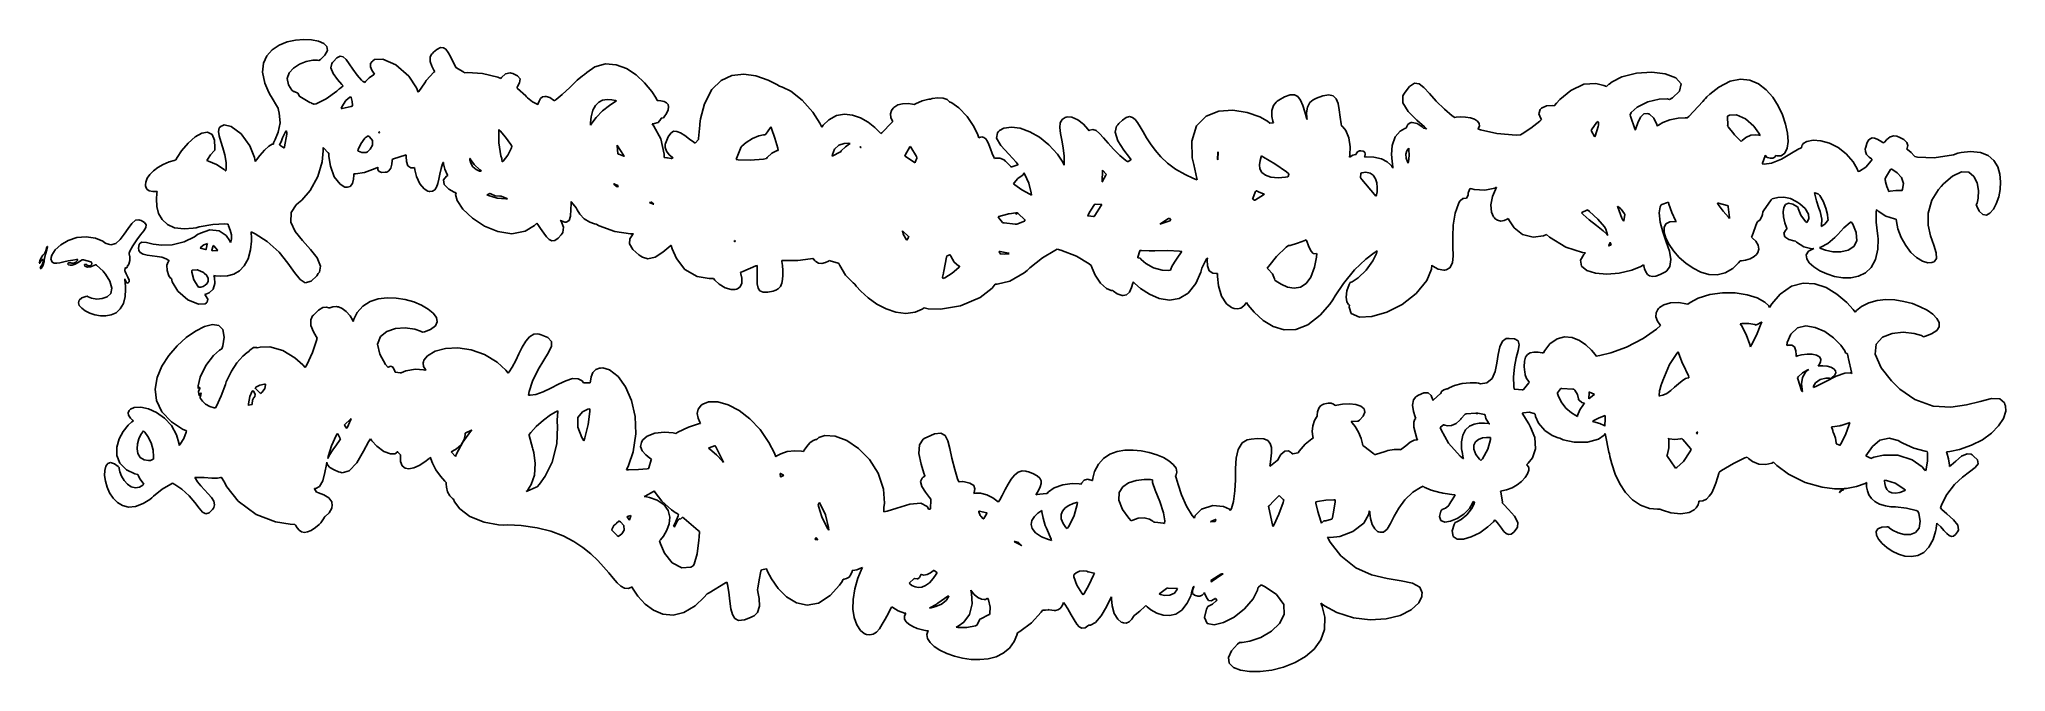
# Model space of a CAD drawing. Extents: x 0 to 357, y 0 to 115.
import ezdxf

# ---------------------------------------------------------------- set-up
doc = ezdxf.new("R2010")
doc.units = 0
doc.layers.get('0').update_dxf_attribs({"linetype": 'CONTINUOUS'})

msp = doc.modelspace()

# ---------------------------------------------------------------- linework, layer by layer
at = {"color": 254}
for p, q in [((43.5225, 113.648), (44.9584, 114.226)), ((44.9584, 114.226), (46.4841, 114.572)), ((46.4841, 114.572), (48.0039, 114.704)), ((48.0039, 114.704), (49.4273, 114.635)), ((49.4273, 114.635), (50.6607, 114.383)), ((50.6607, 114.383), (51.6132, 113.96)), ((40.6742, 110.385), (41.2873, 111.744)), ((41.2873, 111.744), (42.2674, 112.825)), ((42.2674, 112.825), (43.5225, 113.648)), ((48.4244, 110.663), (47.2115, 110.187)), ((49.6439, 110.902), (48.4244, 110.663)), ((50.4666, 110.917), (49.6439, 110.902)), ((50.7326, 110.869), (50.4666, 110.917)), ((51.0314, 111.074), (50.7326, 110.869)), ((51.8403, 111.821), (51.0314, 111.074)), ((51.6132, 113.96), (52.1878, 113.381)), ((52.2951, 112.664), (51.8403, 111.821)), ((52.1878, 113.381), (52.2951, 112.664)), ((53.2088, 110.494), (53.3799, 110.717)), ((53.3799, 110.717), (53.9736, 111.327)), ((53.9736, 111.327), (54.6005, 111.649)), ((54.6005, 111.649), (55.1462, 111.533)), ((55.1462, 111.533), (55.6715, 111.056)), ((55.6715, 111.056), (56.231, 110.293)), ((60.132, 110.301), (60.398, 110.69)), ((60.398, 110.69), (60.5166, 110.779)), ((60.5166, 110.779), (60.8461, 111.029)), ((60.8461, 111.029), (62.3507, 111.095)), ((62.3507, 111.095), (64.7252, 110.108)), ((70.9429, 111.483), (71.2061, 112.032)), ((70.9443, 110.695), (70.9429, 111.483)), ((71.2502, 109.821), (70.9443, 110.695)), ((71.2061, 112.032), (71.3412, 112.165)), ((71.3412, 112.165), (71.5313, 112.355)), ((71.5313, 112.355), (72.1554, 112.871)), ((72.1554, 112.871), (72.8059, 113.2)), ((72.8059, 113.2), (73.3337, 113.196)), ((73.3337, 113.196), (73.7803, 112.898)), ((73.7803, 112.898), (74.1881, 112.35)), ((74.1881, 112.35), (74.6002, 111.592)), ((74.6002, 111.592), (75.0577, 110.667)), ((75.0577, 110.667), (75.4627, 109.875)), ((40.5211, 108.737), (40.6742, 110.385)), ((40.9222, 106.784), (40.5211, 108.737)), ((45.3637, 108.632), (45.0025, 107.615)), ((45.0025, 107.615), (45.2039, 106.477)), ((46.1451, 109.499), (45.3637, 108.632)), ((47.2115, 110.187), (46.1451, 109.499)), ((52.9375, 109.554), (53.0698, 110.313)), ((53.3287, 108.519), (52.9375, 109.554)), ((53.0698, 110.313), (53.2088, 110.494)), ((54.139, 107.41), (53.3287, 108.519)), ((54.8845, 106.539), (54.139, 107.41)), ((56.231, 110.293), (56.8868, 109.32)), ((56.8868, 109.32), (57.6957, 108.212)), ((57.6957, 108.212), (58.4468, 107.32)), ((58.4468, 107.32), (58.7181, 107.043)), ((59.2102, 107.056), (59.8523, 107.749)), ((59.8523, 107.749), (60.6432, 108.29)), ((60.1045, 109.746), (60.132, 110.301)), ((60.3582, 109.107), (60.1045, 109.746)), ((60.6958, 108.554), (60.3582, 109.107)), ((60.6432, 108.29), (60.8182, 108.376)), ((60.8182, 108.376), (60.6958, 108.554)), ((64.7252, 110.108), (67.0553, 108.037)), ((67.0553, 108.037), (68.4749, 105.883)), ((70.0677, 107.018), (70.2084, 107.221)), ((70.2084, 107.221), (71.6248, 108.77)), ((71.6262, 109.109), (71.2502, 109.821)), ((71.6248, 108.77), (71.767, 108.88)), ((71.767, 108.88), (71.6262, 109.109)), ((75.4627, 109.875), (75.6059, 109.615)), ((75.6059, 109.615), (75.7481, 109.564)), ((75.7481, 109.564), (77.0625, 108.762)), ((77.0625, 108.762), (77.1825, 108.658)), ((77.1825, 108.658), (77.7117, 108.698)), ((77.7117, 108.698), (80.4566, 108.54)), ((80.4566, 108.54), (83.2309, 107.844)), ((83.2309, 107.844), (83.7752, 107.614)), ((83.7752, 107.614), (83.9075, 107.8)), ((83.9075, 107.8), (84.6282, 108.465)), ((84.6282, 108.465), (85.4618, 108.647)), ((85.4618, 108.647), (85.6506, 108.592)), ((85.6506, 108.592), (85.9525, 108.505)), ((85.9525, 108.505), (86.8204, 108.107)), ((86.8204, 108.107), (87.274, 107.534)), ((87.274, 107.534), (87.1664, 106.826)), ((96.2808, 105.992), (97.6436, 107.281)), ((97.6436, 107.281), (98.6109, 108.09)), ((98.6109, 108.09), (98.9637, 108.314)), ((98.9637, 108.314), (99.3662, 108.722)), ((99.3662, 108.722), (100.83, 109.694)), ((100.83, 109.694), (102.762, 110.249)), ((102.762, 110.249), (104.695, 110.109)), ((104.695, 110.109), (106.568, 109.408)), ((106.568, 109.408), (108.314, 108.278)), ((108.314, 108.278), (109.869, 106.848)), ((122.049, 105.583), (123.738, 107.272)), ((123.738, 107.272), (125.706, 108.179)), ((125.706, 108.179), (127.853, 108.413)), ((127.853, 108.413), (130.077, 108.087)), ((130.077, 108.087), (132.276, 107.311)), ((132.276, 107.311), (133.856, 106.509)), ((285.448, 106.995), (287.24, 107.892)), ((287.24, 107.892), (289.916, 108.59)), ((289.916, 108.59), (292.649, 108.744)), ((292.649, 108.744), (295.118, 108.424)), ((295.118, 108.424), (297, 107.699)), ((297, 107.699), (297.973, 106.638)), ((304.848, 106.062), (306.877, 107.1)), ((306.877, 107.1), (308.759, 107.479)), ((308.759, 107.479), (310.484, 107.291)), ((310.484, 107.291), (312.043, 106.627)), ((41.6581, 105.051), (40.9222, 106.784)), ((41.9682, 104.509), (41.6581, 105.051)), ((42.1033, 104.313), (41.9682, 104.509)), ((43.2566, 102.405), (42.1033, 104.313)), ((45.2039, 106.477), (45.8364, 105.511)), ((45.8364, 105.511), (46.1049, 105.249)), ((46.1049, 105.249), (46.2675, 105.226)), ((46.2675, 105.226), (46.9, 104.951)), ((46.9, 104.951), (47.1579, 104.519)), ((47.1579, 104.519), (47.1329, 104.415)), ((47.1329, 104.415), (47.2803, 104.313)), ((47.2803, 104.313), (49.1172, 103.279)), ((50.2377, 103.036), (52.0732, 103.903)), ((52.0732, 103.903), (54.0067, 105.322)), ((54.0067, 105.322), (54.405, 105.705)), ((54.405, 105.705), (54.4671, 105.756)), ((54.4671, 105.756), (55.0732, 106.208)), ((55.1325, 106.247), (54.8845, 106.539)), ((55.6024, 103.639), (54.9148, 102.474)), ((55.0732, 106.208), (55.1325, 106.247)), ((56.3644, 104.228), (55.6024, 103.639)), ((56.5217, 104.271), (56.3644, 104.228)), ((56.5877, 104.132), (56.5217, 104.271)), ((56.8, 103.437), (56.5877, 104.132)), ((58.7181, 107.043), (58.7513, 107.033)), ((58.7513, 107.033), (59.0793, 106.908)), ((59.0793, 106.908), (59.1111, 106.893)), ((59.1111, 106.893), (59.2102, 107.056)), ((68.4749, 105.883), (68.7585, 105.096)), ((68.7585, 105.096), (68.8703, 105.237)), ((68.8703, 105.237), (69.9615, 106.838)), ((69.9615, 106.838), (70.0677, 107.018)), ((86.7929, 106.15), (86.651, 105.937)), ((86.651, 105.937), (86.8041, 105.818)), ((87.1664, 106.826), (86.7929, 106.15)), ((86.8041, 105.818), (88.2745, 104.455)), ((88.2745, 104.455), (88.4135, 104.301)), ((88.4135, 104.301), (88.5941, 104.101)), ((88.5941, 104.101), (89.487, 103.362)), ((90.5686, 103.058), (90.6942, 103.513)), ((90.6942, 103.513), (90.9408, 103.969)), ((90.9408, 103.969), (91.3172, 104.253)), ((91.3172, 104.253), (91.7222, 104.344)), ((91.7222, 104.344), (91.8573, 104.34)), ((91.8573, 104.34), (91.9939, 104.337)), ((91.9939, 104.337), (92.6648, 104.13)), ((92.6648, 104.13), (93.3027, 103.693)), ((93.3027, 103.693), (93.424, 103.573)), ((93.424, 103.573), (93.8071, 103.814)), ((93.8071, 103.814), (94.8725, 104.677)), ((94.8725, 104.677), (96.2808, 105.992)), ((102.245, 103.685), (101.531, 103.328)), ((103.043, 103.82), (102.245, 103.685)), ((103.894, 103.759), (103.043, 103.82)), ((104.56, 103.605), (103.894, 103.759)), ((104.446, 103.353), (104.775, 103.531)), ((104.775, 103.531), (104.56, 103.605)), ((109.869, 106.848), (111.172, 105.252)), ((111.172, 105.252), (111.942, 104.046)), ((111.942, 104.046), (112.154, 103.621)), ((112.154, 103.621), (112.321, 103.623)), ((112.321, 103.623), (112.823, 103.582)), ((112.823, 103.582), (113.386, 103.445)), ((120.738, 102.997), (122.049, 105.583)), ((133.856, 106.509), (134.353, 106.196)), ((134.353, 106.196), (134.885, 106.055)), ((134.885, 106.055), (136.394, 105.293)), ((136.394, 105.293), (138.464, 103.689)), ((138.464, 103.689), (140.393, 101.48)), ((159.027, 103.007), (160.256, 103.527)), ((160.256, 103.527), (161.432, 103.837)), ((161.432, 103.837), (161.659, 103.868)), ((161.659, 103.868), (161.666, 103.871)), ((161.666, 103.871), (161.733, 103.885)), ((161.733, 103.885), (161.74, 103.886)), ((161.74, 103.886), (162.072, 103.952)), ((162.072, 103.952), (163.085, 104.08)), ((163.085, 104.08), (164.075, 104.054)), ((164.075, 104.054), (164.755, 103.819)), ((164.755, 103.819), (165.103, 103.511)), ((165.103, 103.511), (165.177, 103.383)), ((224.685, 103.474), (225.003, 103.696)), ((225.003, 103.696), (226.009, 104.286)), ((226.009, 104.286), (227.039, 104.67)), ((227.039, 104.67), (227.827, 104.666)), ((227.827, 104.666), (228.429, 104.313)), ((228.429, 104.313), (228.902, 103.646)), ((228.902, 103.646), (229.3, 102.707)), ((230.623, 103.227), (231.217, 103.732)), ((231.217, 103.732), (231.444, 103.837)), ((231.444, 103.837), (231.812, 104.009)), ((231.812, 104.009), (232.959, 104.435)), ((232.959, 104.435), (234.074, 104.625)), ((234.074, 104.625), (234.86, 104.439)), ((234.86, 104.439), (235.388, 103.908)), ((235.388, 103.908), (235.727, 103.069)), ((247.478, 103.186), (247.492, 104.442)), ((247.492, 104.442), (247.675, 104.754)), ((247.675, 104.754), (247.894, 105.131)), ((247.894, 105.131), (248.688, 106.177)), ((248.688, 106.177), (249.575, 106.758)), ((249.575, 106.758), (250.421, 106.642)), ((250.421, 106.642), (251.309, 105.97)), ((251.309, 105.97), (252.321, 104.881)), ((252.321, 104.881), (253.541, 103.516)), ((253.541, 103.516), (255.054, 102.016)), ((275.38, 103.156), (275.956, 103.782)), ((275.956, 103.782), (277.949, 105.415)), ((277.949, 105.415), (280.327, 106.547)), ((280.327, 106.547), (282.495, 106.728)), ((282.495, 106.728), (283.985, 106.355)), ((283.985, 106.355), (284.427, 106.127)), ((284.427, 106.127), (284.464, 106.174)), ((284.464, 106.174), (284.896, 106.553)), ((284.896, 106.553), (284.945, 106.582)), ((284.945, 106.582), (285.448, 106.995)), ((294.027, 103.87), (291.928, 103.396)), ((295.457, 103.893), (294.027, 103.87)), ((295.908, 103.787), (295.457, 103.893)), ((296.409, 104.086), (295.908, 103.787)), ((297.717, 105.312), (296.409, 104.086)), ((297.973, 106.638), (297.717, 105.312)), ((301.902, 103.42), (302.157, 103.737)), ((302.157, 103.737), (302.175, 103.757)), ((302.175, 103.757), (302.353, 103.943)), ((302.353, 103.943), (302.37, 103.96)), ((302.37, 103.96), (302.395, 103.991)), ((302.395, 103.991), (302.657, 104.254)), ((302.657, 104.254), (302.685, 104.276)), ((302.685, 104.276), (303.182, 104.767)), ((303.182, 104.767), (304.848, 106.062)), ((312.043, 106.627), (313.425, 105.577)), ((313.425, 105.577), (314.619, 104.229)), ((314.619, 104.229), (315.613, 102.675)), ((43.3532, 102.219), (43.2566, 102.405)), ((43.3557, 102.188), (43.3532, 102.219)), ((43.4068, 101.874), (43.3557, 102.188)), ((43.4139, 101.841), (43.4068, 101.874)), ((43.5624, 101.302), (43.4139, 101.841)), ((43.6852, 99.5909), (43.5624, 101.302)), ((49.1172, 103.279), (49.3391, 103.174)), ((49.3391, 103.174), (49.3847, 103.153)), ((49.3847, 103.153), (49.845, 102.949)), ((49.845, 102.949), (49.8905, 102.93)), ((49.8905, 102.93), (50.2377, 103.036)), ((54.9148, 102.474), (54.7949, 102.14)), ((54.7949, 102.14), (54.9712, 102.161)), ((54.9712, 102.161), (56.6289, 102.555)), ((56.6289, 102.555), (56.7849, 102.61)), ((56.7849, 102.61), (56.8152, 102.748)), ((56.8152, 102.748), (56.8, 103.437)), ((89.487, 103.362), (90.3676, 102.945)), ((90.3676, 102.945), (90.5425, 102.904)), ((90.5425, 102.904), (90.5686, 103.058)), ((100.167, 100.668), (100.065, 99.5398)), ((100.464, 101.847), (100.167, 100.668)), ((100.294, 99.5165), (101.078, 100.51)), ((100.928, 102.725), (100.464, 101.847)), ((101.531, 103.328), (100.928, 102.725)), ((101.078, 100.51), (102.248, 101.711)), ((102.248, 101.711), (103.504, 102.731)), ((103.504, 102.731), (104.446, 103.353)), ((112.795, 100.24), (112.308, 99.6336)), ((112.841, 100.402), (112.795, 100.24)), ((112.878, 100.412), (112.841, 100.402)), ((113.24, 100.474), (112.878, 100.412)), ((113.276, 100.477), (113.24, 100.474)), ((113.425, 100.657), (113.276, 100.477)), ((113.386, 103.445), (113.823, 103.21)), ((113.826, 101.24), (113.425, 100.657)), ((113.823, 103.21), (114.108, 102.875)), ((114.133, 101.894), (113.826, 101.24)), ((114.108, 102.875), (114.22, 102.436)), ((114.22, 102.436), (114.133, 101.894)), ((119.908, 99.4047), (120.03, 100.314)), ((120.03, 100.314), (120.738, 102.997)), ((140.393, 101.48), (141.675, 99.4738)), ((142.285, 99.1362), (143.291, 100.113)), ((143.291, 100.113), (144.682, 100.879)), ((144.682, 100.879), (146.14, 101.141)), ((146.14, 101.141), (147.616, 100.976)), ((147.616, 100.976), (149.06, 100.462)), ((149.06, 100.462), (150.427, 99.6749)), ((154.485, 101.173), (154.642, 101.779)), ((154.58, 100.518), (154.485, 101.173)), ((154.796, 99.9779), (154.58, 100.518)), ((154.642, 101.779), (154.96, 102.227)), ((154.889, 99.8086), (154.796, 99.9779)), ((154.96, 102.227), (155.094, 102.345)), ((155.094, 102.345), (155.25, 102.486)), ((155.25, 102.486), (155.812, 102.799)), ((155.812, 102.799), (156.684, 103.032)), ((156.684, 103.032), (157.681, 103.052)), ((157.681, 103.052), (158.505, 102.937)), ((158.505, 102.937), (158.773, 102.869)), ((158.773, 102.869), (159.027, 103.007)), ((165.177, 103.383), (165.64, 103.175)), ((165.64, 103.175), (166.912, 102.284)), ((166.912, 102.284), (168.389, 100.739)), ((168.389, 100.739), (169.598, 98.8826)), ((185.305, 99.5743), (185.649, 100.198)), ((185.649, 100.198), (186.163, 100.517)), ((186.163, 100.517), (186.349, 100.562)), ((186.349, 100.562), (186.592, 100.623)), ((186.592, 100.623), (187.383, 100.571)), ((187.383, 100.571), (188.464, 100.134)), ((188.464, 100.134), (189.541, 99.3027)), ((195.933, 99.4241), (196.578, 100.039)), ((196.578, 100.039), (197.283, 100.521)), ((197.283, 100.521), (197.879, 100.683)), ((197.879, 100.683), (198.4, 100.561)), ((198.4, 100.561), (198.874, 100.189)), ((198.874, 100.189), (199.335, 99.599)), ((210.047, 99.03), (211.767, 100.797)), ((211.767, 100.797), (214.059, 101.688)), ((214.059, 101.688), (216.643, 101.856)), ((216.643, 101.856), (219.235, 101.451)), ((219.235, 101.451), (221.552, 100.626)), ((221.552, 100.626), (222.921, 99.8622)), ((223.676, 101.807), (223.975, 102.726)), ((223.712, 100.741), (223.676, 101.807)), ((223.911, 99.8485), (223.712, 100.741)), ((223.975, 102.726), (224.477, 103.331)), ((224.477, 103.331), (224.685, 103.474)), ((229.3, 102.707), (229.678, 101.53)), ((229.678, 101.53), (229.985, 100.498)), ((229.985, 100.498), (230.091, 100.153)), ((230.015, 101.348), (230.17, 102.386)), ((230.051, 100.449), (230.015, 101.348)), ((230.091, 100.153), (230.051, 100.449)), ((230.17, 102.386), (230.623, 103.227)), ((235.727, 103.069), (235.95, 101.95)), ((235.95, 101.95), (236.127, 100.587)), ((236.127, 100.587), (236.271, 99.4033)), ((248.429, 101.635), (247.478, 103.186)), ((250.048, 100.065), (248.429, 101.635)), ((251.416, 98.8589), (250.048, 100.065)), ((255.054, 102.016), (256.446, 100.861)), ((256.446, 100.861), (256.941, 100.521)), ((256.941, 100.521), (257.181, 100.566)), ((257.181, 100.566), (257.917, 100.633)), ((257.917, 100.633), (258.87, 100.605)), ((258.87, 100.605), (259.744, 100.458)), ((259.744, 100.458), (260.487, 100.205)), ((260.487, 100.205), (261.043, 99.8622)), ((272.164, 101.18), (272.389, 101.953)), ((272.507, 100.334), (272.164, 101.18)), ((272.318, 99.8499), (272.641, 100.149)), ((272.389, 101.953), (272.54, 102.102)), ((272.641, 100.149), (272.507, 100.334)), ((272.54, 102.102), (272.675, 102.235)), ((272.675, 102.235), (273.581, 102.638)), ((273.581, 102.638), (274.731, 102.702)), ((274.731, 102.702), (274.989, 102.666)), ((274.989, 102.666), (275.021, 102.707)), ((275.021, 102.707), (275.347, 103.114)), ((275.347, 103.114), (275.38, 103.156)), ((288.946, 101.443), (288.728, 101.036)), ((288.728, 101.036), (288.83, 100.802)), ((288.83, 100.802), (289.579, 98.4539)), ((290.025, 102.431), (288.946, 101.443)), ((291.928, 103.396), (290.025, 102.431)), ((290.134, 99.562), (290.627, 100.594)), ((290.627, 100.594), (291.222, 101.184)), ((291.222, 101.184), (291.856, 101.254)), ((291.856, 101.254), (292.038, 101.192)), ((292.038, 101.192), (292.229, 101.127)), ((292.229, 101.127), (293.032, 100.405)), ((293.032, 100.405), (293.596, 99.2449)), ((294.681, 99.6075), (295.963, 100.093)), ((295.963, 100.093), (297.459, 100.393)), ((297.459, 100.393), (298.701, 100.493)), ((298.701, 100.493), (299.116, 100.491)), ((299.116, 100.491), (299.368, 100.718)), ((299.368, 100.718), (301.902, 103.42)), ((306.757, 100.954), (306.401, 100.782)), ((306.401, 100.782), (306.416, 100.639)), ((306.416, 100.639), (306.437, 99.114)), ((308.052, 100.996), (306.757, 100.954)), ((309.688, 100.287), (308.052, 100.996)), ((311.157, 98.9404), (309.688, 100.287)), ((315.613, 102.675), (316.398, 101.006)), ((316.398, 101.006), (316.963, 99.3098)), ((27.0343, 95.9044), (28.2842, 96.9973)), ((28.2842, 96.9973), (29.4859, 97.681)), ((29.4859, 97.681), (30.5401, 97.8683)), ((30.5401, 97.8683), (31.349, 97.4757)), ((31.349, 97.4757), (31.8148, 96.4159)), ((31.8148, 96.4159), (31.8837, 95.0503)), ((32.4928, 98.0225), (32.6416, 98.6427)), ((32.6264, 97.2054), (32.4928, 98.0225)), ((32.9392, 96.2078), (32.6264, 97.2054)), ((32.6416, 98.6427), (33.0316, 98.9873)), ((33.0316, 98.9873), (33.1832, 99.0424)), ((33.1832, 99.0424), (33.5332, 99.1718)), ((33.5332, 99.1718), (34.8258, 98.8991)), ((34.8258, 98.8991), (36.6215, 97.5886)), ((36.6215, 97.5886), (38.2034, 95.3865)), ((42.5192, 95.9347), (42.8265, 96.5648)), ((42.8265, 96.5648), (43.3599, 97.8422)), ((43.3599, 97.8422), (43.6852, 99.5909)), ((44.1635, 96.8735), (43.8838, 96.1334)), ((44.4708, 97.5942), (44.1635, 96.8735)), ((44.7379, 98.0267), (44.4708, 97.5942)), ((44.5064, 95.2348), (44.9213, 97.4894)), ((44.8592, 98.1357), (44.7379, 98.0267)), ((44.8663, 98.0997), (44.8592, 98.1357)), ((44.9393, 97.7403), (44.8663, 98.0997)), ((44.9213, 97.4894), (44.946, 97.7043)), ((44.946, 97.7043), (44.9393, 97.7403)), ((59.0832, 96.7659), (58.3819, 95.7559)), ((59.2586, 96.9589), (59.0832, 96.7659)), ((59.297, 96.9793), (59.2586, 96.9589)), ((59.6759, 97.1931), (59.297, 96.9793)), ((59.7133, 97.215), (59.6759, 97.1931)), ((59.9338, 97.0499), (59.7133, 97.215)), ((60.4449, 96.3468), (59.9338, 97.0499)), ((61.6095, 97.9276), (61.6038, 97.9262)), ((61.6038, 97.9262), (61.6133, 97.9124)), ((61.6701, 97.9428), (61.6095, 97.9276)), ((61.6133, 97.9124), (61.71, 97.7717)), ((61.6768, 97.9442), (61.6701, 97.9428)), ((61.6797, 97.929), (61.6768, 97.9442)), ((61.7167, 97.7731), (61.6797, 97.929)), ((61.71, 97.7717), (61.7209, 97.7565)), ((61.7209, 97.7565), (61.7167, 97.7731)), ((83.421, 98.3354), (83.3893, 97.9622)), ((83.3893, 97.9622), (83.4305, 95.9115)), ((83.6291, 98.1357), (83.421, 98.3354)), ((84.6335, 96.9807), (83.6291, 98.1357)), ((85.5832, 95.6123), (84.6335, 96.9807)), ((100.065, 99.5398), (100.066, 99.1637)), ((100.066, 99.1637), (100.294, 99.5165)), ((111.443, 99.3662), (111.21, 99.3704)), ((111.21, 99.3704), (111.538, 98.9722)), ((112.308, 99.6336), (111.443, 99.3662)), ((111.538, 98.9722), (112.816, 96.6336)), ((112.816, 96.6336), (113.41, 93.9024)), ((113.758, 96.1401), (114.115, 96.9987)), ((114.115, 96.9987), (114.591, 97.7043)), ((114.591, 97.7043), (115.112, 98.0239)), ((115.112, 98.0239), (115.697, 98.0144)), ((115.697, 98.0144), (116.367, 97.736)), ((116.367, 97.736), (117.139, 97.2467)), ((117.139, 97.2467), (118.032, 96.6047)), ((118.032, 96.6047), (118.805, 96.0494)), ((119.116, 95.9224), (119.587, 96.4586)), ((119.587, 96.4586), (119.633, 96.5122)), ((119.633, 96.5122), (119.665, 96.7398)), ((119.665, 96.7398), (119.895, 99.15)), ((119.895, 99.15), (119.908, 99.4047)), ((129.443, 96.6929), (128.305, 95.9803)), ((130.616, 97.1832), (129.443, 96.6929)), ((131.439, 97.3847), (130.616, 97.1832)), ((131.717, 97.4012), (131.439, 97.3847)), ((131.838, 97.536), (131.717, 97.4012)), ((132.696, 98.7379), (131.838, 97.536)), ((132.746, 98.8427), (132.696, 98.7379)), ((132.883, 98.5227), (132.746, 98.8427)), ((133.525, 96.8128), (132.883, 98.5227)), ((134.042, 94.9607), (133.525, 96.8128)), ((141.675, 99.4738), (142.016, 98.7626)), ((142.016, 98.7626), (142.285, 99.1362)), ((150.427, 99.6749), (151.664, 98.6966)), ((151.664, 98.6966), (152.48, 97.8916)), ((152.48, 97.8916), (152.727, 97.6009)), ((152.727, 97.6009), (152.906, 97.7664)), ((152.906, 97.7664), (154.707, 99.6061)), ((154.707, 99.6061), (154.889, 99.8086)), ((169.598, 98.8826), (170.331, 97.3667)), ((170.331, 97.3667), (170.53, 96.8431)), ((170.53, 96.8431), (170.648, 96.8996)), ((170.648, 96.8996), (171.039, 96.9973)), ((171.039, 96.9973), (171.449, 96.9271)), ((171.449, 96.9271), (171.782, 96.6555)), ((171.782, 96.6555), (172.072, 96.2078)), ((173.716, 96.7602), (173.896, 97.7607)), ((174.487, 95.4387), (173.716, 96.7602)), ((173.896, 97.7607), (174.089, 97.9731)), ((174.089, 97.9731), (174.279, 98.1837)), ((174.279, 98.1837), (175.083, 98.607)), ((175.083, 98.607), (176.434, 98.8)), ((176.434, 98.8), (178.034, 98.5725)), ((178.034, 98.5725), (179.776, 97.947)), ((179.776, 97.947), (181.554, 96.9437)), ((181.554, 96.9437), (183.257, 95.5834)), ((185.234, 98.7185), (185.305, 99.5743)), ((185.352, 97.6559), (185.234, 98.7185)), ((185.572, 96.4145), (185.352, 97.6559)), ((185.813, 95.0186), (185.572, 96.4145)), ((189.541, 99.3027), (190.329, 98.4444)), ((190.329, 98.4444), (190.558, 98.1329)), ((190.558, 98.1329), (190.692, 98.2267)), ((190.692, 98.2267), (191.193, 98.3615)), ((191.193, 98.3615), (191.808, 98.177)), ((191.808, 98.177), (192.445, 97.6545)), ((192.445, 97.6545), (193.15, 96.8636)), ((193.15, 96.8636), (193.97, 95.8811)), ((195.25, 97.8546), (195.513, 98.9584)), ((195.76, 96.3126), (195.25, 97.8546)), ((195.513, 98.9584), (195.737, 99.2036)), ((195.737, 99.2036), (195.933, 99.4241)), ((199.335, 99.599), (199.813, 98.8275)), ((199.813, 98.8275), (200.338, 97.9054)), ((200.338, 97.9054), (200.942, 96.8707)), ((200.942, 96.8707), (201.657, 95.7559)), ((209.185, 96.2381), (210.047, 99.03)), ((222.921, 99.8622), (223.313, 99.5288)), ((223.313, 99.5288), (223.368, 99.5331)), ((223.368, 99.5331), (223.945, 99.5592)), ((224.004, 99.5592), (223.911, 99.8485)), ((223.945, 99.5592), (224.004, 99.5592)), ((236.271, 99.4033), (236.328, 99.0092)), ((236.328, 99.0092), (236.566, 98.866)), ((236.566, 98.866), (237.127, 98.1714)), ((237.127, 98.1714), (237.669, 96.8513)), ((237.669, 96.8513), (237.912, 95.1851)), ((245.518, 95.4677), (246.063, 97.0333)), ((246.063, 97.0333), (246.976, 98.0708)), ((246.976, 98.0708), (247.839, 98.5587)), ((247.839, 98.5587), (248.147, 98.6497)), ((248.147, 98.6497), (248.158, 98.7792)), ((248.158, 98.7792), (248.369, 99.2861)), ((248.369, 99.2861), (248.834, 99.5839)), ((248.834, 99.5839), (248.973, 99.6086)), ((248.973, 99.6086), (249.146, 99.6403)), ((249.146, 99.6403), (250.067, 99.4421)), ((250.067, 99.4421), (251.003, 98.8205)), ((251.003, 98.8205), (251.185, 98.6398)), ((251.185, 98.6398), (251.241, 98.6261)), ((251.241, 98.6261), (251.801, 98.4582)), ((251.856, 98.4388), (251.416, 98.8589)), ((251.801, 98.4582), (251.856, 98.4388)), ((261.043, 99.8622), (261.363, 99.4449)), ((261.174, 98.5587), (261.072, 98.4497)), ((261.072, 98.4497), (261.596, 98.2708)), ((261.39, 98.9693), (261.174, 98.5587)), ((261.363, 99.4449), (261.39, 98.9693)), ((261.596, 98.2708), (264.568, 97.6147)), ((264.568, 97.6147), (268.052, 97.3529)), ((268.052, 97.3529), (268.833, 97.3709)), ((268.833, 97.3709), (269.143, 97.5416)), ((269.143, 97.5416), (270.72, 98.5668)), ((270.72, 98.5668), (272.318, 99.8499)), ((281.721, 98.2913), (281.645, 98.1438)), ((281.645, 98.1438), (281.707, 98.0528)), ((281.707, 98.0528), (282.274, 97.0979)), ((282.706, 99.6957), (281.721, 98.2913)), ((282.274, 97.0979), (282.326, 96.9973)), ((282.326, 96.9973), (282.401, 97.1518)), ((282.401, 97.1518), (282.933, 98.9196)), ((282.822, 99.8252), (282.706, 99.6957)), ((282.834, 99.8153), (282.822, 99.8252)), ((282.969, 99.7109), (282.834, 99.8153)), ((282.933, 98.9196), (282.969, 99.1126)), ((282.983, 99.6996), (282.969, 99.7109)), ((282.969, 99.1637), (282.981, 99.6527)), ((282.969, 99.1126), (282.969, 99.1637)), ((282.981, 99.6527), (282.983, 99.6996)), ((289.579, 98.4539), (289.625, 98.2278)), ((289.625, 98.2278), (289.753, 98.5615)), ((289.753, 98.5615), (290.134, 99.562)), ((293.596, 99.2449), (293.672, 98.9598)), ((293.672, 98.9598), (293.898, 99.1514)), ((293.898, 99.1514), (294.681, 99.6075)), ((306.437, 99.114), (306.427, 98.9528)), ((306.427, 98.9528), (306.538, 98.848)), ((306.538, 98.848), (307.569, 97.5416)), ((307.569, 97.5416), (307.661, 97.3889)), ((307.661, 97.3889), (307.77, 97.2951)), ((307.77, 97.2951), (308.806, 96.2628)), ((308.904, 96.1499), (309.091, 96.362)), ((309.091, 96.362), (309.762, 96.9049)), ((309.762, 96.9049), (310.63, 97.3046)), ((310.63, 97.3046), (311.488, 97.4026)), ((312.069, 97.6976), (311.157, 98.9404)), ((311.488, 97.4026), (312.112, 97.313)), ((312.309, 97.2481), (312.069, 97.6976)), ((312.112, 97.313), (312.309, 97.2481)), ((316.963, 99.3098), (317.298, 97.6782)), ((317.298, 97.6782), (317.391, 96.2007)), ((320.796, 96.1898), (321.957, 96.4255)), ((321.957, 96.4255), (323.376, 96.3154)), ((331.962, 96.351), (332.281, 96.6858)), ((332.281, 96.6858), (332.648, 96.8195)), ((332.648, 96.8195), (333.071, 96.7811)), ((333.071, 96.7811), (333.556, 96.5976)), ((333.556, 96.5976), (334.109, 96.3002)), ((334.876, 96.0864), (335.328, 96.5634)), ((335.328, 96.5634), (335.941, 97.0153)), ((335.941, 97.0153), (336.59, 97.2125)), ((336.59, 97.2125), (337.128, 97.1599)), ((337.128, 97.1599), (337.289, 97.095)), ((337.289, 97.095), (337.571, 96.9821)), ((337.571, 96.9821), (338.384, 96.5563)), ((338.384, 96.5563), (338.971, 96.0191)), ((24.4822, 92.7597), (24.7854, 92.8328)), ((24.7854, 92.8328), (25.0169, 93.2628)), ((25.0169, 93.2628), (25.8355, 94.488)), ((25.8355, 94.488), (27.0343, 95.9044)), ((30.5277, 92.9143), (30.4298, 92.7199)), ((31.0844, 93.7867), (30.5277, 92.9143)), ((31.7059, 94.4922), (31.0844, 93.7867)), ((31.8368, 94.6009), (31.7059, 94.4922)), ((31.8837, 95.0503), (31.8368, 94.6009)), ((33.3237, 95.0517), (32.9392, 96.2078)), ((33.6765, 93.7563), (33.3237, 95.0517)), ((33.8901, 92.3424), (33.6765, 93.7563)), ((38.2034, 95.3865), (39.0631, 93.296)), ((39.0631, 93.296), (39.2038, 92.571)), ((39.2038, 92.571), (39.412, 92.8317)), ((39.412, 92.8317), (40.0308, 93.6184)), ((40.0308, 93.6184), (40.8411, 94.5776)), ((40.8411, 94.5776), (41.6511, 95.3216)), ((41.6511, 95.3216), (42.2575, 95.6744)), ((42.2575, 95.6744), (42.4752, 95.7227)), ((42.4752, 95.7227), (42.5192, 95.9347)), ((43.6771, 95.6677), (43.5846, 95.5298)), ((43.5846, 95.5298), (43.6728, 95.4842)), ((43.6728, 95.4842), (44.3865, 95.0461)), ((43.8838, 96.1334), (43.6771, 95.6677)), ((44.3865, 95.0461), (44.4429, 95.0034)), ((44.4429, 95.0034), (44.5064, 95.2348)), ((51.5373, 94.4619), (51.3084, 92.48)), ((51.6061, 95.0225), (51.5317, 95.1205)), ((51.5317, 95.1205), (51.5373, 94.4619)), ((52.4563, 94.131), (51.6061, 95.0225)), ((52.5501, 94.0513), (52.4563, 94.131)), ((52.553, 93.4724), (52.5501, 94.0513)), ((52.8285, 91.7332), (52.553, 93.4724)), ((57.8764, 94.7099), (57.8005, 94.4975)), ((57.8005, 94.4975), (57.9134, 94.4245)), ((58.3819, 95.7559), (57.8764, 94.7099)), ((57.9134, 94.4245), (58.5294, 94.1903)), ((58.5294, 94.1903), (59.1993, 94.1684)), ((59.1993, 94.1684), (59.3411, 94.1998)), ((59.3411, 94.1998), (59.5369, 94.313)), ((59.5369, 94.313), (60.0604, 94.7663)), ((60.0604, 94.7663), (60.4957, 95.5051)), ((60.4957, 95.5051), (60.4449, 96.3468)), ((64.069, 92.9266), (64.05, 92.7156)), ((64.2909, 93.0219), (64.069, 92.9266)), ((66.4034, 93.7052), (64.2909, 93.0219)), ((66.6048, 93.7493), (66.4034, 93.7052)), ((66.5745, 93.4477), (66.6048, 93.7493)), ((66.6186, 92.5255), (66.5745, 93.4477)), ((78.1417, 93.0698), (78.1389, 93.0645)), ((78.1389, 93.0645), (78.154, 92.8617)), ((78.172, 93.1153), (78.1417, 93.0698)), ((78.154, 92.8617), (78.2973, 92.2609)), ((78.1763, 93.1196), (78.172, 93.1153)), ((78.2532, 92.928), (78.1763, 93.1196)), ((78.9093, 91.9773), (78.2532, 92.928)), ((83.4305, 95.9115), (83.7918, 93.6046)), ((83.7918, 93.6046), (83.9198, 93.1016)), ((83.9198, 93.1016), (83.928, 93.048)), ((83.928, 93.048), (84.0038, 92.5132)), ((84.1968, 92.6264), (85.0441, 93.7175)), ((85.0441, 93.7175), (85.6823, 95.0295)), ((85.7635, 95.3036), (85.5832, 95.6123)), ((85.6823, 95.0295), (85.7635, 95.3036)), ((104.895, 95.5255), (104.877, 95.3809)), ((104.877, 95.3809), (105.018, 94.0167)), ((104.965, 95.3643), (104.895, 95.5255)), ((106.041, 93.672), (104.965, 95.3643)), ((105.018, 94.0167), (105.069, 93.8925)), ((105.069, 93.8925), (105.172, 93.865)), ((105.172, 93.865), (106.105, 93.533)), ((106.189, 93.4942), (106.041, 93.672)), ((106.105, 93.533), (106.189, 93.4942)), ((113.41, 93.9024), (113.396, 93.3055)), ((113.396, 93.3055), (113.441, 93.2974)), ((113.441, 93.2974), (113.914, 93.2092)), ((113.587, 95.086), (113.61, 95.6677)), ((113.827, 94.404), (113.587, 95.086)), ((113.61, 95.6677), (113.666, 95.8455)), ((113.666, 95.8455), (113.758, 96.1401)), ((114.328, 93.7824), (113.827, 94.404)), ((113.914, 93.2092), (113.964, 93.2007)), ((113.964, 93.2007), (114.03, 93.1898)), ((114.03, 93.1898), (114.682, 93.1002)), ((114.849, 93.3358), (114.328, 93.7824)), ((114.682, 93.1002), (114.745, 93.0935)), ((114.745, 93.0935), (114.768, 93.103)), ((114.768, 93.103), (115.01, 93.1954)), ((115.034, 93.2035), (114.849, 93.3358)), ((115.01, 93.1954), (115.034, 93.2035)), ((118.805, 96.0494), (119.067, 95.8688)), ((119.067, 95.8688), (119.116, 95.9224)), ((126.547, 93.0949), (126.451, 92.9114)), ((126.451, 92.9114), (126.853, 92.8606)), ((127.258, 94.9166), (126.547, 93.0949)), ((126.853, 92.8606), (129.031, 92.7806)), ((127.304, 95.0944), (127.258, 94.9166)), ((127.532, 95.3368), (127.304, 95.0944)), ((128.305, 95.9803), (127.532, 95.3368)), ((129.031, 92.7806), (131.454, 92.9802)), ((131.454, 92.9802), (131.977, 93.0674)), ((131.977, 93.0674), (132.111, 93.2889)), ((132.111, 93.2889), (132.935, 94.0911)), ((132.935, 94.0911), (133.908, 94.5293)), ((133.908, 94.5293), (134.118, 94.5677)), ((134.118, 94.5677), (134.042, 94.9607)), ((143.979, 93.8361), (143.929, 93.5164)), ((143.929, 93.5164), (144.037, 93.5867)), ((144.352, 94.7593), (143.979, 93.8361)), ((144.037, 93.5867), (145.267, 94.2178)), ((145.094, 95.5104), (144.352, 94.7593)), ((146.061, 95.8384), (145.094, 95.5104)), ((145.267, 94.2178), (145.405, 94.2717)), ((145.405, 94.2717), (145.565, 94.4563)), ((145.565, 94.4563), (146.317, 95.2306)), ((146.896, 95.8536), (146.061, 95.8384)), ((146.317, 95.2306), (147.027, 95.7531)), ((147.168, 95.8095), (146.896, 95.8536)), ((147.027, 95.7531), (147.168, 95.8095)), ((148.956, 95.2115), (148.94, 95.2197)), ((148.94, 95.2197), (148.947, 95.2115)), ((148.947, 95.2115), (149.021, 95.1149)), ((149.127, 95.1234), (148.956, 95.2115)), ((149.021, 95.1149), (149.028, 95.1039)), ((149.028, 95.1039), (149.038, 95.1054)), ((149.038, 95.1054), (149.134, 95.1135)), ((149.145, 95.1135), (149.127, 95.1234)), ((149.134, 95.1135), (149.145, 95.1135)), ((157.149, 93.7161), (157.069, 93.5373)), ((157.069, 93.5373), (157.23, 93.453)), ((158.003, 95.1812), (157.149, 93.7161)), ((157.23, 93.453), (158.793, 92.4525)), ((158.094, 95.2969), (158.003, 95.1812)), ((158.198, 95.1385), (158.094, 95.2969)), ((159.179, 93.4283), (158.198, 95.1385)), ((158.978, 92.4084), (159.246, 93.1637)), ((159.268, 93.2437), (159.179, 93.4283)), ((159.246, 93.1637), (159.268, 93.2437)), ((172.072, 96.2078), (172.344, 95.6056)), ((172.344, 95.6056), (172.63, 94.8725)), ((172.63, 94.8725), (172.955, 94.0319)), ((172.955, 94.0319), (173.247, 93.3372)), ((173.247, 93.3372), (173.352, 93.1086)), ((173.352, 93.1086), (173.521, 93.1527)), ((173.521, 93.1527), (174.336, 93.1556)), ((174.336, 93.1556), (175.101, 92.8261)), ((175.956, 93.8788), (174.487, 95.4387)), ((175.101, 92.8261), (175.247, 92.7019)), ((177.278, 92.4553), (175.956, 93.8788)), ((183.257, 95.5834), (184.781, 93.8858)), ((184.781, 93.8858), (185.76, 92.4017)), ((185.99, 93.497), (185.813, 95.0186)), ((186.037, 92.2775), (185.99, 93.497)), ((193.97, 95.8811), (194.95, 94.7759)), ((194.95, 94.7759), (196.137, 93.6226)), ((196.867, 94.6298), (195.76, 96.3126)), ((196.137, 93.6226), (197.2, 92.7544)), ((197.857, 93.3069), (196.867, 94.6298)), ((197.627, 92.5311), (198.127, 92.8342)), ((198.177, 92.8578), (197.857, 93.3069)), ((198.127, 92.8342), (198.177, 92.8578)), ((201.657, 95.7559), (202.512, 94.5942)), ((202.512, 94.5942), (203.54, 93.4201)), ((203.54, 93.4201), (204.772, 92.268)), ((209.264, 93.2353), (209.185, 96.2381)), ((209.46, 92.2694), (209.264, 93.2353)), ((213.92, 94.2097), (213.863, 92.9802)), ((213.863, 92.9802), (213.892, 92.8398)), ((213.892, 92.8398), (213.903, 92.9651)), ((213.903, 92.9651), (213.955, 94.1959)), ((213.957, 94.3158), (213.92, 94.2097)), ((213.955, 94.1959), (213.957, 94.3158)), ((221.766, 93.3732), (221.56, 92.7626)), ((221.857, 93.5662), (221.766, 93.3732)), ((222.218, 93.351), (221.857, 93.5662)), ((224.233, 92.1424), (222.218, 93.351)), ((237.88, 93.774), (237.813, 93.3111)), ((237.813, 93.3111), (237.914, 93.3993)), ((237.912, 95.1851), (237.88, 93.774)), ((237.914, 93.3993), (238.413, 93.7147)), ((238.413, 93.7147), (238.894, 93.8459)), ((238.894, 93.8459), (238.985, 93.8403)), ((238.985, 93.8403), (239.024, 93.9366)), ((239.024, 93.9366), (239.267, 94.3102)), ((239.267, 94.3102), (239.602, 94.4989)), ((239.602, 94.4989), (239.686, 94.5018)), ((239.686, 94.5018), (239.835, 94.5085)), ((239.835, 94.5085), (240.29, 94.4548)), ((240.29, 94.4548), (240.581, 94.2428)), ((240.552, 93.4724), (240.514, 93.3415)), ((240.514, 93.3415), (240.942, 93.3799)), ((240.631, 93.872), (240.552, 93.4724)), ((240.581, 94.2428), (240.631, 93.872)), ((240.942, 93.3799), (242.237, 93.3468)), ((242.237, 93.3468), (243.607, 93.0494)), ((243.607, 93.0494), (244.653, 92.4994)), ((245.408, 93.8375), (245.518, 95.4677)), ((245.453, 93.3016), (245.408, 93.8375)), ((245.482, 93.1291), (245.453, 93.3016)), ((245.65, 91.5088), (245.482, 93.1291)), ((248.207, 94.4922), (248.032, 93.8911)), ((248.032, 93.8911), (248.091, 93.1485)), ((248.091, 93.1485), (248.322, 92.4648)), ((248.466, 94.8612), (248.207, 94.4922)), ((248.575, 94.9579), (248.466, 94.8612)), ((248.482, 92.487), (248.608, 93.6364)), ((248.593, 94.7455), (248.575, 94.9579)), ((248.608, 93.6364), (248.593, 94.7455)), ((308.806, 96.2628), (308.904, 96.1499)), ((313.239, 93.5648), (312.739, 92.2514)), ((313.272, 93.69), (313.239, 93.5648)), ((313.296, 93.6597), (313.272, 93.69)), ((313.48, 93.3524), (313.296, 93.6597)), ((313.494, 93.3207), (313.48, 93.3524)), ((313.654, 93.2656), (313.494, 93.3207)), ((314.16, 93.1594), (313.654, 93.2656)), ((314.649, 93.176), (314.16, 93.1594)), ((314.395, 92.2405), (316.217, 93.0025)), ((314.973, 93.3457), (314.649, 93.176)), ((315.122, 93.562), (314.973, 93.3457)), ((315.143, 93.6406), (315.122, 93.562)), ((315.37, 93.5743), (315.143, 93.6406)), ((316.119, 93.5976), (315.37, 93.5743)), ((316.812, 94.0703), (316.119, 93.5976)), ((316.217, 93.0025), (318.05, 94.0566)), ((317.233, 94.9688), (316.812, 94.0703)), ((317.391, 96.2007), (317.233, 94.9688)), ((318.05, 94.0566), (319.362, 94.8284)), ((319.362, 94.8284), (319.814, 95.0542)), ((319.814, 95.0983), (319.985, 95.553)), ((319.814, 95.0542), (319.814, 95.0983)), ((319.985, 95.553), (320.019, 95.6)), ((320.019, 95.6), (320.154, 95.7901)), ((320.154, 95.7901), (320.796, 96.1898)), ((323.376, 96.3154), (324.933, 95.8631)), ((324.933, 95.8631), (326.505, 95.0736)), ((326.505, 95.0736), (327.972, 93.9532)), ((327.972, 93.9532), (329.21, 92.5079)), ((331.41, 94.8186), (331.444, 94.9621)), ((331.428, 94.3571), (331.41, 94.8186)), ((331.658, 93.8265), (331.428, 94.3571)), ((331.444, 94.9621), (331.493, 95.1713)), ((331.493, 95.1713), (331.686, 95.7862)), ((332.091, 93.3566), (331.658, 93.8265)), ((331.686, 95.7862), (331.962, 96.351)), ((332.53, 93.0271), (332.091, 93.3566)), ((332.496, 92.6691), (332.686, 92.9308)), ((332.686, 92.9308), (332.53, 93.0271)), ((334.109, 96.3002), (334.584, 96.0134)), ((334.584, 96.0134), (334.741, 95.9157)), ((334.741, 95.9157), (334.876, 96.0864)), ((338.999, 94.9702), (338.923, 94.827)), ((338.923, 94.827), (339.068, 94.7332)), ((338.971, 96.0191), (339.126, 95.4525)), ((339.126, 95.4525), (338.999, 94.9702)), ((339.068, 94.7332), (339.732, 94.1807)), ((339.732, 94.1807), (340.293, 93.5591)), ((340.293, 93.5591), (340.388, 93.4297)), ((340.388, 93.4297), (340.908, 93.3249)), ((340.908, 93.3249), (343.895, 93.1997)), ((343.895, 93.1997), (347.438, 93.7892)), ((347.438, 93.7892), (348.237, 94.0414)), ((348.237, 94.0414), (348.791, 94.1684)), ((348.791, 94.1684), (350.498, 94.3487)), ((350.498, 94.3487), (352.315, 94.1807)), ((352.315, 94.1807), (353.72, 93.6128)), ((353.72, 93.6128), (354.753, 92.7227)), ((19.3022, 88.8118), (19.5612, 89.5036)), ((19.5612, 89.5036), (20.0326, 90.1883)), ((20.0326, 90.1883), (20.694, 90.8484)), ((20.694, 90.8484), (21.5236, 91.4633)), ((21.5236, 91.4633), (22.4965, 92.0115)), ((22.4965, 92.0115), (23.5906, 92.4747)), ((23.5906, 92.4747), (24.4822, 92.7597)), ((30.4298, 92.7199), (30.722, 92.6303)), ((30.722, 92.6303), (32.162, 91.9977)), ((32.162, 91.9977), (33.5428, 91.0967)), ((33.5428, 91.0967), (33.8074, 90.8734)), ((33.8074, 90.8734), (33.8116, 90.8706)), ((33.8116, 90.8706), (33.8557, 90.8332)), ((33.8557, 90.8332), (33.8598, 90.8293)), ((33.8598, 90.8293), (33.9039, 91.2026)), ((33.9039, 91.2026), (33.8901, 92.3424)), ((50.5396, 89.8275), (49.1409, 87.3002)), ((51.3084, 92.48), (50.5396, 89.8275)), ((53.545, 89.7876), (52.8285, 91.7332)), ((54.5744, 88.4343), (53.545, 89.7876)), ((57.0107, 89.323), (56.8124, 88.5416)), ((57.0936, 90.0811), (57.0107, 89.323)), ((57.113, 90.3333), (57.0936, 90.0811)), ((57.4022, 90.3139), (57.113, 90.3333)), ((59.0419, 90.5386), (57.4022, 90.3139)), ((60.9466, 91.2537), (59.0419, 90.5386)), ((61.3696, 91.4784), (60.9466, 91.2537)), ((61.3738, 91.4809), (61.3696, 91.4784)), ((61.4165, 91.5088), (61.3738, 91.4809)), ((61.4151, 91.3927), (61.4218, 91.5113)), ((61.4645, 91.0332), (61.4151, 91.3927)), ((61.4218, 91.5113), (61.4165, 91.5088)), ((61.6934, 90.7189), (61.4645, 91.0332)), ((62.1661, 90.5785), (61.6934, 90.7189)), ((62.7503, 90.5909), (62.1661, 90.5785)), ((62.9433, 90.617), (62.7503, 90.5909)), ((63.077, 90.6364), (62.9433, 90.617)), ((63.4545, 90.8611), (63.077, 90.6364)), ((63.7769, 91.3723), (63.4545, 90.8611)), ((63.9643, 92.0831), (63.7769, 91.3723)), ((64.05, 92.7156), (63.9643, 92.0831)), ((66.9135, 91.7691), (66.6186, 92.5255)), ((67.4317, 91.4301), (66.9135, 91.7691)), ((67.9538, 91.4192), (67.4317, 91.4301)), ((68.115, 91.4619), (67.9538, 91.4192)), ((68.1662, 91.0526), (68.115, 91.4619)), ((68.4622, 89.8398), (68.1662, 91.0526)), ((69.0453, 88.5102), (68.4622, 89.8398)), ((72.5219, 89.3547), (72.3223, 88.5444)), ((72.7206, 90.2836), (72.5219, 89.3547)), ((72.9548, 91.2978), (72.7206, 90.2836)), ((73.1739, 92.1025), (72.9548, 91.2978)), ((73.2592, 92.3657), (73.1739, 92.1025)), ((73.2663, 92.3643), (73.2592, 92.3657)), ((73.3418, 92.3452), (73.2663, 92.3643)), ((73.3503, 92.3424), (73.3418, 92.3452)), ((73.3612, 92.1371), (73.3503, 92.3424)), ((73.5736, 91.138), (73.3612, 92.1371)), ((73.3873, 89.2447), (73.9098, 89.8881)), ((73.5072, 88.3955), (73.3873, 89.2447)), ((74.0103, 90.1912), (73.5736, 91.138)), ((73.9098, 89.8881), (74.1345, 90.012)), ((74.1345, 90.012), (74.0103, 90.1912)), ((78.2973, 92.2609), (78.6638, 91.5804)), ((78.6638, 91.5804), (79.2635, 91.0731)), ((79.9578, 91.0622), (78.9093, 91.9773)), ((79.2635, 91.0731), (79.9028, 90.8223)), ((79.9028, 90.8223), (80.1232, 90.7867)), ((80.2337, 90.8872), (79.9578, 91.0622)), ((80.1232, 90.7867), (80.1317, 90.7948)), ((80.1317, 90.7948), (80.2238, 90.8787)), ((80.2238, 90.8787), (80.2337, 90.8872)), ((84.0038, 92.5132), (84.0109, 92.4609)), ((84.0109, 92.4609), (84.1968, 92.6264)), ((158.793, 92.4525), (158.944, 92.3368)), ((158.944, 92.3368), (158.978, 92.4084)), ((175.247, 92.7019), (175.375, 92.5932)), ((175.375, 92.5932), (176.349, 91.6259)), ((176.349, 91.6259), (176.416, 91.5388)), ((176.416, 91.5388), (176.527, 91.5956)), ((176.527, 91.5956), (177.582, 91.9385)), ((177.607, 89.4733), (176.941, 88.67)), ((177.677, 91.9484), (177.278, 92.4553)), ((177.582, 91.9385), (177.677, 91.9484)), ((178.37, 89.9996), (177.607, 89.4733)), ((178.519, 90.0451), (178.37, 89.9996)), ((178.537, 90.0836), (178.519, 90.0451)), ((178.683, 90.442), (178.537, 90.0836)), ((178.696, 90.4752), (178.683, 90.442)), ((178.864, 90.1912), (178.696, 90.4752)), ((179.575, 88.6245), (178.864, 90.1912)), ((185.76, 92.4017), (186.019, 91.8725)), ((186.019, 91.8725), (186.037, 92.2775)), ((192.985, 90.8085), (192.905, 89.064)), ((192.968, 88.9811), (193.591, 90.0726)), ((193.042, 90.9133), (192.979, 90.9796)), ((192.979, 90.9796), (192.985, 90.8085)), ((193.635, 90.2423), (193.042, 90.9133)), ((193.591, 90.0726), (193.69, 90.1732)), ((193.69, 90.1732), (193.635, 90.2423)), ((197.2, 92.7544), (197.576, 92.4941)), ((197.576, 92.4941), (197.627, 92.5311)), ((204.772, 92.268), (206.238, 91.1722)), ((206.238, 91.1722), (207.97, 90.1665)), ((207.97, 90.1665), (209.481, 89.4761)), ((209.538, 92.0034), (209.46, 92.2694)), ((209.481, 89.4761), (209.999, 89.2845)), ((210.114, 89.4828), (209.538, 92.0034)), ((209.999, 89.2845), (210.012, 89.2817)), ((210.012, 89.2817), (210.14, 89.2471)), ((210.154, 89.2433), (210.114, 89.4828)), ((210.14, 89.2471), (210.154, 89.2433)), ((221.56, 92.7626), (221.438, 91.9635)), ((221.438, 91.9635), (221.534, 91.2153)), ((221.534, 91.2153), (221.885, 90.5619)), ((221.885, 90.5619), (222.53, 90.0479)), ((222.53, 90.0479), (223.511, 89.716)), ((223.511, 89.716), (224.867, 89.6098)), ((226.366, 90.6558), (224.233, 92.1424)), ((224.867, 89.6098), (226.198, 89.7061)), ((226.198, 89.7061), (226.636, 89.7749)), ((226.786, 90.3016), (226.366, 90.6558)), ((226.636, 89.7749), (226.652, 89.8179)), ((226.652, 89.8179), (226.777, 90.2575)), ((226.777, 90.2575), (226.786, 90.3016)), ((239.835, 90.3471), (239.823, 89.6235)), ((239.823, 89.6235), (239.827, 89.5477)), ((239.827, 89.5477), (240.014, 89.2775)), ((239.841, 90.4159), (239.835, 90.3471)), ((240.061, 90.497), (239.841, 90.4159)), ((240.014, 89.2775), (242.325, 86.5586)), ((240.778, 90.606), (240.061, 90.497)), ((241.525, 90.46), (240.778, 90.606)), ((242.094, 90.0451), (241.525, 90.46)), ((242.493, 89.4292), (242.094, 90.0451)), ((242.737, 88.6795), (242.493, 89.4292)), ((244.653, 92.4994), (245.249, 91.9593)), ((245.249, 91.9593), (245.405, 91.7469)), ((245.405, 91.7469), (245.409, 91.7512)), ((245.409, 91.7512), (245.457, 91.7236)), ((245.457, 91.7236), (245.463, 91.7141)), ((245.463, 91.7141), (245.465, 91.7113)), ((245.465, 91.7113), (245.466, 91.6686)), ((245.466, 91.6686), (245.466, 91.663)), ((245.466, 91.663), (245.482, 91.6383)), ((245.482, 91.6383), (245.641, 91.3818)), ((245.641, 91.3818), (245.656, 91.3557)), ((245.656, 91.3557), (245.65, 91.5088)), ((248.322, 92.4648), (248.43, 92.2528)), ((248.43, 92.2528), (248.482, 92.487)), ((312.739, 92.2514), (312.673, 92.1163)), ((312.673, 92.1163), (313.082, 92.039)), ((313.082, 92.039), (314.395, 92.2405)), ((329.21, 92.5079), (329.938, 91.2026)), ((329.938, 91.2026), (330.101, 90.7397)), ((330.101, 90.7397), (330.35, 90.8018)), ((330.35, 90.8018), (331.484, 91.5335)), ((331.484, 91.5335), (332.496, 92.6691)), ((335.095, 89.5904), (335.009, 89.4235)), ((335.009, 89.4235), (335.012, 89.396)), ((335.012, 89.396), (335.051, 89.1067)), ((336.015, 91.0855), (335.095, 89.5904)), ((336.11, 91.2192), (336.015, 91.0855)), ((336.398, 91.0622), (336.11, 91.2192)), ((337.22, 90.5027), (336.398, 91.0622)), ((338.013, 89.6387), (337.22, 90.5027)), ((338.333, 88.5705), (338.013, 89.6387)), ((347.229, 89.8867), (345.637, 88.5169)), ((348.892, 90.6762), (347.229, 89.8867)), ((350.18, 90.5895), (348.892, 90.6762)), ((351.11, 89.8493), (350.18, 90.5895)), ((351.698, 88.6753), (351.11, 89.8493)), ((354.753, 92.7227), (355.448, 91.5871)), ((355.448, 91.5871), (355.847, 90.2822)), ((355.847, 90.2822), (355.985, 88.8834)), ((19.2539, 88.2978), (19.3022, 88.8118)), ((19.2801, 88.1324), (19.2539, 88.2978)), ((19.3022, 87.9835), (19.2801, 88.1324)), ((19.5061, 87.5538), (19.3022, 87.9835)), ((19.9457, 87.2271), (19.5061, 87.5538)), ((20.5782, 87.0948), (19.9457, 87.2271)), ((21.1777, 87.0892), (20.5782, 87.0948)), ((21.3775, 87.1015), (21.1777, 87.0892)), ((21.2424, 85.7567), (21.3196, 86.771)), ((21.3224, 84.4116), (21.2424, 85.7567)), ((21.3196, 86.771), (21.3775, 87.1015)), ((49.1409, 87.3002), (47.6208, 85.5267)), ((55.48, 87.909), (54.5744, 88.4343)), ((55.79, 87.8939), (55.48, 87.909)), ((55.9484, 87.8872), (55.79, 87.8939)), ((56.4335, 88.047), (55.9484, 87.8872)), ((56.8124, 88.5416), (56.4335, 88.047)), ((69.8239, 87.5714), (69.0453, 88.5102)), ((70.5129, 87.165), (69.8239, 87.5714)), ((70.7581, 87.1224), (70.5129, 87.165)), ((70.8974, 87.0991), (70.7581, 87.1224)), ((71.337, 87.1418), (70.8974, 87.0991)), ((71.7656, 87.4063), (71.337, 87.1418)), ((72.081, 87.8844), (71.7656, 87.4063)), ((72.3223, 88.5444), (72.081, 87.8844)), ((74.3162, 87.5619), (73.5072, 88.3955)), ((75.2863, 86.9887), (74.3162, 87.5619)), ((75.631, 86.8454), (75.2863, 86.9887)), ((75.5495, 86.5367), (75.631, 86.8454)), ((75.8183, 85.4756), (75.5495, 86.5367)), ((81.2712, 86.5339), (81.2176, 86.5131)), ((81.2176, 86.5131), (81.5139, 86.385)), ((81.7908, 86.7696), (81.2712, 86.5339)), ((81.5139, 86.385), (83.0901, 85.9247)), ((81.8402, 86.7957), (81.7908, 86.7696)), ((81.9686, 86.6743), (81.8402, 86.7957)), ((82.7084, 86.3258), (81.9686, 86.6743)), ((83.56, 86.2803), (82.7084, 86.3258)), ((83.0901, 85.9247), (84.6723, 85.7733)), ((83.7463, 86.3092), (83.56, 86.2803)), ((83.8535, 86.2707), (83.7463, 86.3092)), ((84.8748, 85.8435), (83.8535, 86.2707)), ((84.6723, 85.7733), (84.9711, 85.798)), ((84.9711, 85.798), (84.8748, 85.8435)), ((104.278, 88.4453), (104.276, 88.441)), ((104.276, 88.441), (104.33, 88.3931)), ((104.293, 88.4813), (104.278, 88.4453)), ((104.294, 88.4837), (104.293, 88.4813)), ((104.316, 88.4742), (104.294, 88.4837)), ((104.542, 88.3789), (104.316, 88.4742)), ((104.33, 88.3931), (104.883, 87.9369)), ((104.565, 88.3694), (104.542, 88.3789)), ((104.606, 88.3571), (104.565, 88.3694)), ((105.006, 88.2262), (104.606, 88.3571)), ((104.883, 87.9369), (104.939, 87.8939)), ((104.939, 87.8939), (104.949, 87.9203)), ((104.949, 87.9203), (105.038, 88.1863)), ((105.047, 88.2124), (105.006, 88.2262)), ((105.038, 88.1863), (105.047, 88.2124)), ((176.941, 88.67), (176.842, 88.4851)), ((176.842, 88.4851), (177.061, 88.3035)), ((177.061, 88.3035), (178.306, 87.4282)), ((178.306, 87.4282), (179.765, 86.6126)), ((180.043, 86.8497), (179.575, 88.6245)), ((179.765, 86.6126), (180.092, 86.4595)), ((180.092, 86.4595), (180.043, 86.8497)), ((192.905, 89.064), (192.881, 88.8877)), ((192.881, 88.8877), (192.887, 88.8862)), ((192.887, 88.8862), (192.941, 88.8668)), ((192.941, 88.8668), (192.946, 88.864)), ((192.946, 88.864), (192.968, 88.9811)), ((220.253, 85.8407), (220.201, 85.725)), ((220.201, 85.725), (220.234, 85.707)), ((220.234, 85.707), (220.567, 85.532)), ((220.704, 87.0081), (220.253, 85.8407)), ((220.743, 87.1252), (220.704, 87.0081)), ((220.74, 85.6135), (222.22, 86.5244)), ((220.755, 87.1347), (220.743, 87.1252)), ((220.887, 87.2285), (220.755, 87.1347)), ((220.901, 87.2367), (220.887, 87.2285)), ((220.921, 87.2271), (220.901, 87.2367)), ((221.139, 87.1209), (220.921, 87.2271)), ((221.161, 87.11), (221.139, 87.1209)), ((221.268, 87.0701), (221.161, 87.11)), ((222.282, 86.651), (221.268, 87.0701)), ((222.22, 86.5244), (222.378, 86.6069)), ((222.378, 86.6069), (222.282, 86.651)), ((242.325, 86.5586), (242.605, 86.2873)), ((242.605, 86.2873), (242.606, 86.2887)), ((242.606, 86.2887), (242.629, 86.2954)), ((242.629, 86.2954), (242.631, 86.2954)), ((242.631, 86.2954), (242.689, 86.4775)), ((242.689, 86.4775), (242.794, 87.0451)), ((242.834, 87.8625), (242.737, 88.6795)), ((242.794, 87.0451), (242.834, 87.8625)), ((258.395, 85.8312), (257.888, 85.4287)), ((258.441, 85.8725), (258.395, 85.8312)), ((258.565, 85.8255), (258.441, 85.8725)), ((259.034, 85.8781), (258.565, 85.8255)), ((259.326, 86.4567), (259.034, 85.8781)), ((259.36, 86.6592), (259.326, 86.4567)), ((259.388, 86.9872), (259.35, 86.9237)), ((259.35, 86.9237), (259.355, 86.9033)), ((259.355, 86.9033), (259.365, 86.6828)), ((259.365, 86.6828), (259.36, 86.6592)), ((259.66, 87.6088), (259.388, 86.9872)), ((259.675, 87.6695), (259.66, 87.6088)), ((259.702, 87.6653), (259.675, 87.6695)), ((259.994, 87.5908), (259.702, 87.6653)), ((260.026, 87.5813), (259.994, 87.5908)), ((260.423, 87.4571), (260.026, 87.5813)), ((262.354, 87.3248), (260.423, 87.4571)), ((264.149, 87.7369), (262.354, 87.3248)), ((263.469, 84.6928), (263.78, 86.2309)), ((263.78, 86.2309), (264.272, 87.4889)), ((264.481, 87.8829), (264.149, 87.7369)), ((264.272, 87.4889), (264.481, 87.8829)), ((314.489, 85.7663), (314.342, 85.5955)), ((314.736, 85.8601), (314.489, 85.7663)), ((315.513, 86.0474), (314.736, 85.8601)), ((316.64, 86.0944), (315.513, 86.0474)), ((317.864, 85.8146), (316.64, 86.0944)), ((318.878, 85.32), (317.864, 85.8146)), ((322.276, 86.844), (322.221, 86.8549)), ((322.221, 86.8549), (322.253, 86.6235)), ((322.253, 86.6235), (322.531, 85.393)), ((322.83, 86.6965), (322.276, 86.844)), ((322.887, 86.6786), (322.83, 86.6965)), ((323.135, 86.3741), (322.887, 86.6786)), ((323.76, 85.3585), (323.135, 86.3741)), ((335.051, 89.1067), (335.056, 89.0764)), ((335.056, 89.0764), (335.085, 88.8806)), ((335.085, 88.8806), (335.311, 88.0057)), ((335.311, 88.0057), (335.628, 87.2642)), ((335.628, 87.2642), (335.704, 87.1333)), ((335.704, 87.1333), (335.92, 87.165)), ((335.92, 87.165), (336.948, 87.2755)), ((336.948, 87.2755), (337.861, 87.2684)), ((337.861, 87.2684), (338.019, 87.2395)), ((338.019, 87.2395), (338.16, 87.5439)), ((338.16, 87.5439), (338.333, 88.5705)), ((344.68, 87.4529), (343.502, 85.5405)), ((345.174, 88.0001), (344.68, 87.4529)), ((345.637, 88.5169), (345.174, 88.0001)), ((351.693, 85.0237), (351.905, 85.9095)), ((351.957, 87.2878), (351.698, 88.6753)), ((351.905, 85.9095), (351.957, 87.2878)), ((355.625, 86.1148), (355.198, 84.8981)), ((355.896, 87.4695), (355.625, 86.1148)), ((355.985, 88.8834), (355.896, 87.4695)), ((21.6572, 83.1455), (21.3224, 84.4116)), ((22.2829, 82.0279), (21.6572, 83.1455)), ((45.7165, 83.2997), (45.6449, 81.5742)), ((46.6273, 84.6914), (45.7165, 83.2997)), ((47.0337, 85.0318), (46.6273, 84.6914)), ((47.6208, 85.5267), (47.0337, 85.0318)), ((76.8724, 83.8771), (75.8183, 85.4756)), ((78.595, 82.2621), (76.8724, 83.8771)), ((80.7861, 80.844), (78.595, 82.2621)), ((96.4089, 82.6273), (96.1485, 81.8279)), ((96.471, 83.8193), (96.4089, 82.6273)), ((96.5094, 84.9119), (96.471, 83.8193)), ((96.544, 85.2731), (96.5094, 84.9119)), ((96.6184, 85.1641), (96.544, 85.2731)), ((97.4178, 84.1361), (96.6184, 85.1641)), ((97.5032, 84.0398), (97.4178, 84.1361)), ((97.6341, 83.7752), (97.5032, 84.0398)), ((98.1244, 83.0241), (97.6341, 83.7752)), ((98.9182, 82.1764), (98.1244, 83.0241)), ((99.8897, 81.5552), (98.9182, 82.1764)), ((110.761, 85.1006), (110.735, 85.0911)), ((110.735, 85.0911), (110.807, 85.0664)), ((111.024, 85.1793), (110.761, 85.1006)), ((110.807, 85.0664), (111.496, 84.8222)), ((111.051, 85.1863), (111.024, 85.1793)), ((111.095, 85.1546), (111.051, 85.1863)), ((111.52, 84.8307), (111.095, 85.1546)), ((111.496, 84.8222), (111.562, 84.7975)), ((111.562, 84.7975), (111.52, 84.8307)), ((174.152, 82.5486), (174.012, 82.4907)), ((174.012, 82.4907), (174.068, 82.3817)), ((174.068, 82.3817), (174.838, 81.4917)), ((175.744, 83.0019), (174.152, 82.5486)), ((175.922, 83.0351), (175.744, 83.0019)), ((176.048, 83.0598), (175.922, 83.0351)), ((177.223, 83.2252), (176.048, 83.0598)), ((177.33, 83.2347), (177.223, 83.2252)), ((177.238, 83.0143), (177.315, 83.2072)), ((177.24, 83.0061), (177.238, 83.0143)), ((177.3, 83.0076), (177.24, 83.0033)), ((177.24, 83.0033), (177.24, 83.0061)), ((177.402, 83.1882), (177.3, 83.0076)), ((177.315, 83.2072), (177.33, 83.2347)), ((177.431, 83.2432), (177.402, 83.1882)), ((177.435, 83.2446), (177.431, 83.2432)), ((177.483, 83.2474), (177.435, 83.2446)), ((177.488, 83.2474), (177.483, 83.2474)), ((177.633, 83.1314), (177.488, 83.2474)), ((178.853, 81.945), (177.633, 83.1314)), ((190.295, 82.7857), (190.263, 82.7126)), ((190.263, 82.7126), (190.358, 82.6961)), ((190.733, 83.5395), (190.295, 82.7857)), ((190.358, 82.6961), (191.354, 82.587)), ((190.789, 83.6179), (190.733, 83.5395)), ((190.86, 83.7173), (190.789, 83.6179)), ((191.496, 84.7273), (190.86, 83.7173)), ((191.354, 82.587), (191.458, 82.5803)), ((191.458, 82.5803), (191.549, 82.7691)), ((191.553, 84.8293), (191.496, 84.7273)), ((191.549, 82.7691), (192.711, 84.5771)), ((191.652, 84.8279), (191.553, 84.8293)), ((192.739, 84.7644), (191.652, 84.8279)), ((192.711, 84.5771), (192.854, 84.7492)), ((192.854, 84.7492), (192.739, 84.7644)), ((204.964, 82.1986), (203.53, 81.3043)), ((205.124, 82.2812), (204.964, 82.1986)), ((205.145, 82.2508), (205.124, 82.2812)), ((205.35, 81.9312), (205.145, 82.2508)), ((220.567, 85.532), (220.602, 85.514)), ((220.602, 85.514), (220.74, 85.6135)), ((256.996, 83.1744), (256.613, 80.9985)), ((257.568, 84.8639), (256.996, 83.1744)), ((257.834, 85.3888), (257.568, 84.8639)), ((257.888, 85.4287), (257.834, 85.3888)), ((263.575, 83.3561), (263.469, 84.6928)), ((263.934, 82.5225), (263.575, 83.3561)), ((264.126, 82.3087), (263.934, 82.5225)), ((264.239, 82.1821), (264.126, 82.3087)), ((264.674, 81.8815), (264.239, 82.1821)), ((266.427, 82.12), (265.899, 81.8804)), ((266.592, 82.2166), (266.427, 82.12)), ((266.81, 81.7672), (266.592, 82.2166)), ((279.975, 83.3078), (279.881, 83.2612)), ((279.881, 83.2612), (280.217, 82.9303)), ((280.896, 83.7283), (279.975, 83.3078)), ((280.217, 82.9303), (281.295, 82)), ((280.988, 83.7639), (280.896, 83.7283)), ((281.362, 83.4926), (280.988, 83.7639)), ((282.899, 82.0663), (281.362, 83.4926)), ((286.492, 84.3993), (286.436, 84.4381)), ((286.436, 84.4381), (286.482, 84.2465)), ((286.482, 84.2465), (287.246, 82.2523)), ((286.994, 84.0052), (286.492, 84.3993)), ((287.041, 83.9653), (286.994, 84.0052)), ((287.107, 83.8824), (287.041, 83.9653)), ((287.73, 83.0421), (287.107, 83.8824)), ((287.246, 82.2523), (287.338, 82.0512)), ((287.593, 81.843), (287.773, 82.853)), ((287.788, 82.9578), (287.73, 83.0421)), ((287.773, 82.853), (287.788, 82.9578)), ((294.21, 84.3538), (294.024, 83.2129)), ((294.024, 83.2129), (294.192, 81.5523)), ((294.375, 84.6804), (294.21, 84.3538)), ((294.466, 84.7425), (294.375, 84.6804)), ((295.542, 85.1436), (294.466, 84.7425)), ((295.668, 85.1598), (295.542, 85.1436)), ((295.748, 84.836), (295.668, 85.1598)), ((296.278, 83.2968), (295.748, 84.836)), ((296.96, 81.872), (296.278, 83.2968)), ((304.569, 85.0498), (304.728, 84.7781)), ((304.745, 85.0194), (304.569, 85.0498)), ((304.728, 84.7781), (305.618, 83.5381)), ((306.36, 84.5757), (304.745, 85.0194)), ((305.618, 83.5381), (306.59, 82.4371)), ((306.507, 84.5206), (306.36, 84.5757)), ((306.549, 84.3058), (306.507, 84.5206)), ((306.786, 82.4025), (306.549, 84.3058)), ((306.59, 82.4371), (306.792, 82.2357)), ((306.792, 82.2357), (306.786, 82.4025)), ((312.689, 82.7497), (312.338, 82)), ((312.756, 82.9663), (312.689, 82.7497)), ((312.766, 83.0047), (312.756, 82.9663)), ((312.802, 83.3713), (312.766, 83.0047)), ((312.932, 83.6291), (312.8, 83.4058)), ((312.8, 83.4058), (312.802, 83.3713)), ((314.342, 85.5955), (312.932, 83.6291)), ((316.504, 83.4499), (316.63, 84.2328)), ((316.568, 82.4921), (316.504, 83.4499)), ((316.817, 81.4296), (316.568, 82.4921)), ((316.63, 84.2328), (316.957, 84.77)), ((316.957, 84.77), (317.492, 84.9947)), ((317.492, 84.9947), (318.245, 84.8349)), ((318.245, 84.8349), (319.001, 84.3979)), ((319.184, 85.1076), (318.878, 85.32)), ((319.001, 84.3979), (319.227, 84.22)), ((319.531, 84.8663), (319.184, 85.1076)), ((319.227, 84.22), (319.25, 84.0066)), ((319.25, 84.0066), (319.73, 82.8241)), ((320.477, 84.001), (319.531, 84.8663)), ((319.73, 82.8241), (320.581, 81.6903)), ((321.088, 83.0213), (320.477, 84.001)), ((320.913, 81.6419), (321.149, 82.1835)), ((321.149, 82.1835), (321.088, 83.0213)), ((322.531, 85.393), (322.99, 84.0701)), ((322.99, 84.0701), (323.113, 83.7904)), ((323.113, 83.7904), (323.219, 83.4803)), ((323.219, 83.4803), (323.499, 82.1009)), ((323.499, 82.1009), (323.476, 80.9473)), ((324.274, 84.1005), (323.76, 85.3585)), ((324.535, 82.9564), (324.274, 84.1005)), ((324.63, 82.2233), (324.535, 82.9564)), ((324.653, 81.9781), (324.63, 82.2233)), ((333.438, 83.7681), (333.412, 83.421)), ((333.412, 83.421), (333.418, 81.5467)), ((333.442, 83.7696), (333.438, 83.7681)), ((333.489, 83.7805), (333.442, 83.7696)), ((333.495, 83.7805), (333.489, 83.7805)), ((333.735, 83.5381), (333.495, 83.7805)), ((335.143, 82.6491), (333.735, 83.5381)), ((336.697, 82.1612), (335.143, 82.6491)), ((337.012, 82.1171), (336.697, 82.1612)), ((337.053, 81.6762), (337.012, 82.1171)), ((343.502, 85.5405), (342.815, 83.2033)), ((342.815, 83.2033), (342.83, 81.0341)), ((351.561, 84.7605), (351.693, 85.0237)), ((351.663, 84.4462), (351.561, 84.7605)), ((352.111, 83.5491), (351.663, 84.4462)), ((352.732, 82.9317), (352.111, 83.5491)), ((353.388, 82.8354), (352.732, 82.9317)), ((354.044, 83.1825), (353.388, 82.8354)), ((354.658, 83.8951), (354.044, 83.1825)), ((355.198, 84.8981), (354.658, 83.8951)), ((5.22552, 78.2175), (6.79097, 78.7382)), ((6.79097, 78.7382), (8.48872, 78.9132)), ((8.48872, 78.9132), (10.2223, 78.6433)), ((10.2223, 78.6433), (11.5218, 78.0905)), ((14.7009, 78.3869), (15.423, 79.3655)), ((15.423, 79.3655), (16.1024, 80.4072)), ((16.1024, 80.4072), (16.7735, 81.3125)), ((16.7735, 81.3125), (17.4749, 81.8815)), ((17.4749, 81.8815), (18.0771, 81.9753)), ((18.3844, 79.2522), (17.6802, 78.3622)), ((18.0771, 81.9753), (18.2438, 81.9132)), ((18.2438, 81.9132), (18.4574, 81.8349)), ((18.9687, 79.9758), (18.3844, 79.2522)), ((18.4574, 81.8349), (19.0679, 81.5026)), ((19.3394, 80.5684), (18.9687, 79.9758)), ((19.0679, 81.5026), (19.4028, 81.0659)), ((19.4028, 81.0659), (19.3394, 80.5684)), ((23.2392, 81.1361), (22.2829, 82.0279)), ((24.5649, 80.5423), (23.2392, 81.1361)), ((26.2957, 80.3233), (24.5649, 80.5423)), ((26.2902, 77.9805), (28.1575, 78.898)), ((27.9383, 80.4457), (26.2957, 80.3233)), ((28.473, 80.5505), (27.9383, 80.4457)), ((28.1575, 78.898), (28.7225, 79.2854)), ((29.0146, 80.705), (28.473, 80.5505)), ((28.7225, 79.2854), (29.2296, 79.5775)), ((31.4978, 81.1512), (29.0146, 80.705)), ((29.2296, 79.5775), (30.9411, 80.1289)), ((30.9411, 80.1289), (32.6554, 79.9895)), ((33.6972, 81.2257), (31.4978, 81.1512)), ((32.6554, 79.9895), (33.8956, 79.1379)), ((34.0968, 81.1939), (33.6972, 81.2257)), ((33.8956, 79.1379), (34.5502, 78.1925)), ((34.1092, 81.1911), (34.0968, 81.1939)), ((34.2332, 81.165), (34.1092, 81.1911)), ((34.247, 81.1622), (34.2332, 81.165)), ((34.3655, 80.9113), (34.247, 81.1622)), ((34.6563, 80.1261), (34.3655, 80.9113)), ((34.852, 79.2318), (34.6563, 80.1261)), ((34.8575, 78.4751), (34.852, 79.2318)), ((39.1954, 79.4149), (38.4348, 79.7719)), ((38.4348, 79.7719), (38.4362, 79.678)), ((38.4362, 79.678), (38.4873, 78.7054)), ((38.4873, 78.7054), (38.4955, 78.6045)), ((38.4955, 78.6045), (38.4926, 78.0891)), ((41.3343, 78.0341), (39.1954, 79.4149)), ((45.6449, 81.5742), (46.4481, 79.8724)), ((46.4481, 79.8724), (47.7559, 78.2077)), ((83.2485, 79.8354), (80.7861, 80.844)), ((85.7843, 79.448), (83.2485, 79.8354)), ((88.1944, 79.8961), (85.7843, 79.448)), ((89.8645, 80.924), (88.1944, 79.8961)), ((90.2808, 81.3911), (89.8645, 80.924)), ((90.4586, 81.1555), (90.2808, 81.3911)), ((90.974, 80.4277), (90.4586, 81.1555)), ((91.561, 79.5761), (90.974, 80.4277)), ((92.0792, 78.8843), (91.561, 79.5761)), ((92.5615, 78.3992), (92.0792, 78.8843)), ((94.1656, 78.6571), (93.5687, 78.238)), ((94.7113, 79.2565), (94.1656, 78.6571)), ((94.6175, 81.872), (94.5416, 81.9298)), ((94.5416, 81.9298), (94.6947, 81.7093)), ((95.4045, 81.5552), (94.6175, 81.872)), ((94.6947, 81.7093), (95.1466, 80.6468)), ((94.8739, 79.4713), (94.7113, 79.2565)), ((95.0129, 79.6576), (94.8739, 79.4713)), ((95.1466, 80.6468), (95.0129, 79.6576)), ((95.4857, 81.5523), (95.4045, 81.5552)), ((95.6483, 81.5467), (95.4857, 81.5523)), ((96.1485, 81.8279), (95.6483, 81.5467)), ((100.753, 81.2574), (99.8897, 81.5552)), ((101.049, 81.2147), (100.753, 81.2574)), ((101.6, 80.9103), (101.049, 81.2147)), ((104.462, 79.8682), (101.6, 80.9103)), ((107.294, 79.4191), (104.462, 79.8682)), ((107.105, 77.6429), (107.178, 78.5467)), ((107.178, 78.5467), (107.64, 79.2247)), ((107.833, 79.411), (107.294, 79.4191)), ((107.64, 79.2247), (107.833, 79.411)), ((156.68, 79.9705), (156.694, 79.9345)), ((156.786, 79.8781), (156.68, 79.9705)), ((156.694, 79.9345), (156.763, 79.5267)), ((156.763, 79.5267), (156.761, 79.4798)), ((156.761, 79.4798), (156.814, 79.3736)), ((157.729, 78.927), (156.786, 79.8781)), ((156.814, 79.3736), (157.386, 78.3594)), ((157.478, 78.3086), (157.783, 78.7809)), ((157.813, 78.8307), (157.729, 78.927)), ((157.783, 78.7809), (157.813, 78.8307)), ((174.838, 81.4917), (174.938, 81.4268)), ((174.938, 81.4268), (175.136, 81.4049)), ((175.136, 81.4049), (177.099, 81.1844)), ((177.099, 81.1844), (177.287, 81.1597)), ((177.287, 81.1597), (177.411, 81.1911)), ((177.411, 81.1911), (178.8, 81.7425)), ((178.8, 81.7425), (178.955, 81.8236)), ((178.955, 81.8236), (178.853, 81.945)), ((203.53, 81.3043), (203.402, 81.2077)), ((203.402, 81.2077), (203.547, 81.2394)), ((203.547, 81.2394), (205.187, 81.8127)), ((205.187, 81.8127), (205.37, 81.8981)), ((205.37, 81.8981), (205.35, 81.9312)), ((256.613, 80.9985), (256.527, 78.9354)), ((256.527, 78.9354), (256.582, 77.0587)), ((265.263, 81.7534), (264.674, 81.8815)), ((265.899, 81.8804), (265.263, 81.7534)), ((267.695, 80.5258), (266.81, 81.7672)), ((269.214, 79.3186), (267.695, 80.5258)), ((271.161, 78.8293), (269.214, 79.3186)), ((272.992, 79.0734), (271.161, 78.8293)), ((273.55, 79.2882), (272.992, 79.0734)), ((274.101, 78.806), (273.55, 79.2882)), ((277.088, 77.0061), (274.101, 78.806)), ((281.295, 82), (282.652, 80.9336)), ((282.652, 80.9336), (283.825, 79.9994)), ((284.067, 80.6732), (282.899, 82.0663)), ((283.825, 79.9994), (284.496, 79.3778)), ((284.26, 80.4168), (284.067, 80.6732)), ((284.3, 80.3039), (284.26, 80.4168)), ((284.649, 79.2385), (284.3, 80.3039)), ((284.496, 79.3778), (284.681, 79.1393)), ((284.681, 79.1393), (284.649, 79.2385)), ((287.338, 82.0512), (287.358, 82.0265)), ((287.358, 82.0265), (287.552, 81.7714)), ((287.552, 81.7714), (287.572, 81.7453)), ((287.572, 81.7453), (287.593, 81.843)), ((294.192, 81.5523), (294.684, 79.7856)), ((294.684, 79.7856), (295.303, 78.0066)), ((294.895, 80.5864), (295.239, 81.2394)), ((294.898, 79.7045), (294.895, 80.5864)), ((295.21, 78.6571), (294.898, 79.7045)), ((295.797, 77.5092), (295.21, 78.6571)), ((295.239, 81.2394), (295.968, 81.6007)), ((295.968, 81.6007), (296.835, 81.6448)), ((296.835, 81.6448), (297.118, 81.6046)), ((297.118, 81.6046), (296.96, 81.872)), ((310.855, 79.0967), (310.775, 78.843)), ((310.775, 78.843), (310.971, 78.6694)), ((311.756, 81.4091), (310.855, 79.0967)), ((310.971, 78.6694), (311.521, 78.0962)), ((311.854, 81.6183), (311.756, 81.4091)), ((311.942, 81.6405), (311.854, 81.6183)), ((312.338, 82), (311.942, 81.6405)), ((316.619, 79.5761), (317.045, 80.192)), ((316.796, 78.916), (316.619, 79.5761)), ((317.566, 78.4119), (316.796, 78.916)), ((317.114, 80.5974), (316.817, 81.4296)), ((317.045, 80.192), (317.237, 80.33)), ((317.237, 80.33), (317.114, 80.5974)), ((320.581, 81.6903), (320.791, 81.4998)), ((320.791, 81.4998), (320.913, 81.6419)), ((323.476, 80.9473), (323.434, 80.7477)), ((323.434, 80.7477), (323.544, 80.7956)), ((323.544, 80.7956), (324.075, 81.19)), ((324.075, 81.19), (324.563, 81.8155)), ((324.563, 81.8155), (324.653, 81.9781)), ((325.914, 78.7714), (324.593, 77.705)), ((326.19, 79.0497), (325.914, 78.7714)), ((326.413, 79.3186), (326.19, 79.0497)), ((327.532, 80.4926), (326.413, 79.3186)), ((328.646, 81.4641), (327.532, 80.4926)), ((328.868, 81.6296), (328.646, 81.4641)), ((329.154, 81.1735), (328.868, 81.6296)), ((329.789, 79.659), (329.154, 81.1735)), ((329.88, 78.165), (329.789, 79.659)), ((333.418, 81.5467), (333.623, 79.4893)), ((333.623, 79.4893), (333.697, 79.0483)), ((333.697, 79.0483), (333.747, 78.4504)), ((337.34, 80.366), (337.053, 81.6762)), ((337.94, 78.7439), (337.34, 80.366)), ((338.749, 77.2982), (337.94, 78.7439)), ((342.83, 81.0341), (343.271, 79.0801)), ((343.271, 79.0801), (343.856, 77.3825)), ((0.10887, 74.53), (0.339, 75.081)), ((0.339, 75.081), (0.61323, 75.5537)), ((0.61323, 75.5537), (0.80615, 75.7329)), ((0.80615, 75.7329), (0.84749, 75.7192)), ((0.84749, 75.7192), (0.86679, 75.7135)), ((0.86679, 75.7135), (0.9977, 75.9037)), ((1.09968, 75.7178), (0.93431, 74.9293)), ((0.9977, 75.9037), (1.16444, 76.3707)), ((1.34497, 76.5309), (1.09968, 75.7178)), ((1.16444, 76.3707), (1.3243, 76.8643)), ((1.3243, 76.8643), (1.41938, 77.1066)), ((1.50895, 77.0269), (1.34497, 76.5309)), ((1.41938, 77.1066), (1.45659, 77.1275)), ((1.45659, 77.1275), (1.45659, 77.1275)), ((1.45659, 77.1275), (1.50895, 77.0269)), ((2.11253, 74.8993), (2.2586, 75.5883)), ((2.2586, 75.5883), (2.86494, 76.5418)), ((2.86494, 76.5418), (3.88606, 77.4513)), ((3.88606, 77.4513), (5.22552, 78.2175)), ((11.5218, 78.0905), (11.9007, 77.8274)), ((11.9007, 77.8274), (12.1295, 77.669)), ((12.1295, 77.669), (12.9756, 77.4181)), ((12.9756, 77.4181), (13.8975, 77.6718)), ((13.8975, 77.6718), (14.7009, 78.3869)), ((16.4207, 76.2854), (16.2788, 75.9435)), ((16.2788, 75.9435), (16.3256, 75.7823)), ((16.3256, 75.7823), (16.4083, 75.281)), ((16.4083, 75.281), (16.4138, 74.5892)), ((16.9471, 77.2707), (16.4207, 76.2854)), ((17.6802, 78.3622), (16.9471, 77.2707)), ((18.0206, 76.7842), (18.095, 77.5462)), ((18.0509, 76.5362), (18.0206, 76.7842)), ((18.0661, 76.4053), (18.0509, 76.5362)), ((18.299, 76.0331), (18.0661, 76.4053)), ((18.095, 77.5462), (18.5636, 77.9004)), ((18.8391, 75.722), (18.299, 76.0331)), ((18.5636, 77.9004), (19.4276, 77.8316)), ((19.586, 75.5428), (18.8391, 75.722)), ((19.4276, 77.8316), (20.6595, 77.5727)), ((20.4597, 75.4338), (19.586, 75.5428)), ((21.3803, 75.3346), (20.4597, 75.4338)), ((20.6595, 77.5727), (22.2319, 77.3561)), ((22.2622, 75.1844), (21.3803, 75.3346)), ((22.2319, 77.3561), (24.1184, 77.4139)), ((23.027, 74.9226), (22.2622, 75.1844)), ((24.1184, 77.4139), (26.2902, 77.9805)), ((29.304, 77.0047), (29.1924, 76.8766)), ((29.1924, 76.8766), (29.2737, 76.8421)), ((29.2737, 76.8421), (30.1487, 76.5623)), ((29.8593, 77.4442), (29.304, 77.0047)), ((30.4009, 77.6482), (29.8593, 77.4442)), ((30.1487, 76.5623), (30.2411, 76.5404)), ((30.2411, 76.5404), (30.2631, 76.6367)), ((30.2631, 76.6367), (30.4808, 77.5741)), ((30.5056, 77.658), (30.4009, 77.6482)), ((30.4808, 77.5741), (30.5056, 77.658)), ((31.3035, 76.4755), (31.2815, 76.3845)), ((31.2815, 76.3845), (31.3752, 76.3778)), ((31.5433, 77.2721), (31.3035, 76.4755)), ((31.3752, 76.3778), (32.3012, 76.3958)), ((31.5654, 77.3395), (31.5433, 77.2721)), ((31.6453, 77.283), (31.5654, 77.3395)), ((32.3357, 76.4992), (31.6453, 77.283)), ((32.3012, 76.3958), (32.3908, 76.4053)), ((32.3908, 76.4053), (32.3357, 76.4992)), ((34.5502, 78.1925), (34.6935, 77.8454)), ((34.6935, 77.8454), (34.7555, 77.9942)), ((34.7555, 77.9942), (34.8575, 78.4751)), ((38.33, 76.5418), (37.8866, 74.8965)), ((38.4926, 78.0891), (38.33, 76.5418)), ((43.506, 76.0801), (41.3343, 78.0341)), ((45.1185, 74.1317), (43.506, 76.0801)), ((47.7559, 78.2077), (49.1987, 76.5969)), ((49.1987, 76.5969), (50.4074, 75.0507)), ((50.4074, 75.0507), (51.0095, 73.5887)), ((93.0465, 78.1678), (92.5615, 78.3992)), ((93.5687, 78.238), (93.0465, 78.1678)), ((107.737, 76.612), (107.105, 77.6429)), ((108.803, 75.6461), (107.737, 76.612)), ((109.19, 75.365), (108.803, 75.6461)), ((109.454, 75.1748), (109.19, 75.365)), ((110.469, 74.9102), (109.454, 75.1748)), ((111.8, 75.2228), (110.469, 74.9102)), ((113.178, 76.0966), (111.8, 75.2228)), ((114.259, 77.0047), (113.178, 76.0966)), ((114.604, 77.3232), (114.259, 77.0047)), ((114.612, 77.3257), (114.604, 77.3232)), ((114.683, 77.3409), (114.612, 77.3257)), ((114.691, 77.3423), (114.683, 77.3409)), ((114.849, 76.7211), (114.691, 77.3423)), ((115.623, 74.9321), (114.849, 76.7211)), ((126.166, 78.238), (126.151, 78.2518)), ((126.151, 78.2518), (126.151, 78.2313)), ((126.151, 78.2313), (126.155, 78.0232)), ((126.155, 78.0232), (126.157, 78.0023)), ((126.157, 78.0023), (126.172, 78.0094)), ((126.328, 78.1032), (126.166, 78.238)), ((126.172, 78.0094), (126.328, 78.0824)), ((126.344, 78.0891), (126.328, 78.1032)), ((126.328, 78.0824), (126.344, 78.0891)), ((140.397, 74.9804), (139.969, 74.8799)), ((140.426, 74.9378), (140.397, 74.9804)), ((157.386, 78.3594), (157.448, 78.263)), ((157.448, 78.263), (157.478, 78.3086)), ((164.637, 75.1844), (164.157, 72.6694)), ((164.696, 75.4172), (164.637, 75.1844)), ((164.75, 75.4366), (164.696, 75.4172)), ((165.283, 75.6172), (164.75, 75.4366)), ((165.337, 75.6338), (165.283, 75.6172)), ((165.422, 75.365), (165.337, 75.6338)), ((166.025, 74.283), (165.422, 75.365)), ((174.388, 76.1986), (174.23, 76.2233)), ((174.23, 76.2233), (174.238, 76.1958)), ((174.238, 76.1958), (174.324, 75.9121)), ((174.324, 75.9121), (174.333, 75.8832)), ((174.333, 75.8832), (174.468, 75.8335)), ((175.883, 75.9023), (174.388, 76.1986)), ((174.468, 75.8335), (175.165, 75.723)), ((175.165, 75.723), (175.879, 75.8183)), ((175.879, 75.8183), (176.024, 75.8705)), ((176.024, 75.8705), (175.883, 75.9023)), ((182.093, 75.0852), (179.78, 73.2497)), ((184.319, 76.4357), (182.093, 75.0852)), ((184.751, 76.641), (184.319, 76.4357)), ((185.416, 76.4868), (184.751, 76.641)), ((188.263, 75.365), (185.416, 76.4868)), ((190.543, 73.9786), (188.263, 75.365)), ((199.384, 75.1967), (199.353, 75.0838)), ((199.353, 75.0838), (199.387, 75.081)), ((199.763, 76.3365), (199.384, 75.1967)), ((199.387, 75.081), (199.755, 75.0327)), ((199.755, 75.0327), (199.794, 75.026)), ((199.809, 76.4508), (199.763, 76.3365)), ((199.794, 75.026), (200, 74.749)), ((199.973, 76.4314), (199.809, 76.4508)), ((201.413, 76.3281), (199.973, 76.4314)), ((201.949, 76.3281), (201.413, 76.3281)), ((202.452, 76.3707), (201.949, 76.3281)), ((204.801, 76.4233), (202.452, 76.3707)), ((206.943, 76.2868), (204.801, 76.4233)), ((206.037, 74.2929), (206.641, 75.1953)), ((206.641, 75.1953), (207.169, 75.9714)), ((207.341, 76.2332), (206.943, 76.2868)), ((207.169, 75.9714), (207.341, 76.2332)), ((211.938, 75.0369), (211.855, 74.8785)), ((211.946, 75.0341), (211.938, 75.0369)), ((212.03, 74.9984), (211.946, 75.0341)), ((211.993, 74.6524), (212.04, 74.9942)), ((212.04, 74.9942), (212.03, 74.9984)), ((224.566, 75.3375), (223.132, 73.5831)), ((226.31, 76.9895), (224.566, 75.3375)), ((226.713, 77.2887), (226.31, 76.9895)), ((227, 77.3465), (226.713, 77.2887)), ((228.385, 77.7363), (227, 77.3465)), ((229.693, 78.2465), (228.385, 77.7363)), ((229.941, 78.3636), (229.693, 78.2465)), ((230.046, 78.081), (229.941, 78.3636)), ((230.364, 77.228), (230.046, 78.081)), ((230.764, 76.3792), (230.364, 77.228)), ((231.233, 75.8941), (230.764, 76.3792)), ((231.724, 75.8088), (231.233, 75.8941)), ((231.454, 73.3887), (231.81, 75.2285)), ((231.87, 75.8458), (231.724, 75.8088)), ((231.81, 75.2285), (231.87, 75.8458)), ((242.282, 75.9795), (240.764, 74.8206)), ((242.05, 74.5201), (242.692, 75.8529)), ((242.819, 76.3199), (242.282, 75.9795)), ((242.692, 75.8529), (242.819, 76.3199)), ((256.623, 75.4408), (256.49, 74.1549)), ((256.582, 77.0587), (256.623, 75.4408)), ((280.082, 76.0444), (277.088, 77.0061)), ((279.742, 74.6566), (280.356, 75.7079)), ((280.638, 75.9795), (280.082, 76.0444)), ((280.356, 75.7079), (280.638, 75.9795)), ((284.859, 77.2915), (284.821, 77.2322)), ((284.821, 77.2322), (284.861, 77.2474)), ((285.086, 77.851), (284.859, 77.2915)), ((284.861, 77.2474), (285.268, 77.4114)), ((285.094, 77.9046), (285.086, 77.851)), ((285.111, 77.8605), (285.094, 77.9046)), ((285.29, 77.4637), (285.111, 77.8605)), ((285.268, 77.4114), (285.309, 77.4277)), ((285.309, 77.4277), (285.29, 77.4637)), ((295.303, 78.0066), (295.853, 76.3048)), ((296.623, 76.3242), (295.797, 77.5092)), ((295.853, 76.3048), (296.136, 74.7709)), ((297.648, 75.1649), (296.623, 76.3242)), ((298.839, 74.0985), (297.648, 75.1649)), ((311.245, 75.2972), (310.538, 74.8894)), ((311.671, 75.6998), (311.245, 75.2972)), ((311.521, 78.0962), (311.985, 77.3712)), ((311.778, 75.8567), (311.671, 75.6998)), ((311.893, 76.0264), (311.778, 75.8567)), ((312.094, 76.6353), (311.893, 76.0264)), ((311.985, 77.3712), (312.094, 76.6353)), ((318.436, 78.1625), (317.566, 78.4119)), ((318.732, 78.1265), (318.436, 78.1625)), ((318.952, 77.9046), (318.732, 78.1265)), ((320.231, 77.071), (318.952, 77.9046)), ((321.726, 76.7292), (320.231, 77.071)), ((320.707, 75.6338), (321.11, 76.2593)), ((320.778, 74.9212), (320.707, 75.6338)), ((321.11, 76.2593), (321.806, 76.6685)), ((322.056, 76.7514), (321.726, 76.7292)), ((321.806, 76.6685), (322.056, 76.7514)), ((323.344, 77.0407), (323.107, 76.962)), ((323.107, 76.962), (323.354, 76.7941)), ((324.593, 77.705), (323.344, 77.0407)), ((323.354, 76.7941), (324.201, 76.4466)), ((324.201, 76.4466), (325.552, 76.1615)), ((325.552, 76.1615), (326.975, 76.1503)), ((326.975, 76.1503), (328.293, 76.4522)), ((328.293, 76.4522), (329.321, 77.1109)), ((329.321, 77.1109), (329.88, 78.165)), ((333.693, 76.6382), (333.273, 74.7476)), ((333.747, 78.4504), (333.693, 76.6382)), ((339.702, 76.0719), (338.749, 77.2982)), ((340.735, 75.1141), (339.702, 76.0719)), ((341.788, 74.4679), (340.735, 75.1141)), ((343.856, 77.3825), (344.308, 75.989)), ((344.308, 75.989), (344.347, 74.9445)), ((0.00138, 74.1204), (0.00689, 74.2086)), ((0.07166, 74.1355), (0.00138, 74.1204)), ((0.00138, 74.1204), (0.00138, 74.1204)), ((0.00689, 74.2086), (0.10887, 74.53)), ((0.26596, 74.4707), (0.07166, 74.1355)), ((0.15985, 73.1753), (0.25907, 73.5252)), ((0.33073, 73.1682), (0.15985, 73.1753)), ((0.25907, 73.5252), (0.31833, 73.6258)), ((0.49609, 74.7861), (0.26596, 74.4707)), ((0.31833, 73.6258), (0.33762, 73.6205)), ((0.64216, 73.6505), (0.33073, 73.1682)), ((0.33762, 73.6205), (0.43959, 73.7224)), ((0.43959, 73.7224), (0.59945, 73.998)), ((0.66973, 74.7642), (0.49609, 74.7861)), ((0.59945, 73.998), (0.70969, 74.3673)), ((0.87092, 74.4072), (0.64216, 73.6505)), ((0.67937, 74.7377), (0.66973, 74.7642)), ((0.70969, 74.6552), (0.67937, 74.7377)), ((0.70969, 74.3673), (0.70969, 74.6552)), ((0.90675, 74.6637), (0.87092, 74.4072)), ((0.93431, 74.9293), (0.90675, 74.6637)), ((2.15938, 74.6912), (2.11253, 74.8993)), ((2.18143, 74.5878), (2.15938, 74.6912)), ((2.35093, 74.2968), (2.18143, 74.5878)), ((2.69131, 74.1137), (2.35093, 74.2968)), ((3.16122, 74.0914), (2.69131, 74.1137)), ((3.74964, 74.1839), (3.16122, 74.0914)), ((4.43727, 74.3451), (3.74964, 74.1839)), ((5.21173, 74.5271), (4.43727, 74.3451)), ((5.16901, 73.9151), (5.17454, 74.0449)), ((5.31234, 73.8008), (5.16901, 73.9151)), ((5.17454, 74.0449), (5.34264, 74.1521)), ((6.05786, 74.6827), (5.21173, 74.5271)), ((5.58793, 73.7401), (5.31234, 73.8008)), ((5.34264, 74.1521), (5.6031, 74.199)), ((5.98068, 73.7676), (5.58793, 73.7401)), ((5.6031, 74.199), (5.68992, 74.199)), ((5.68992, 74.199), (5.70096, 74.1659)), ((5.70096, 74.1659), (5.87319, 74.1109)), ((5.87319, 74.1109), (6.24251, 74.1165)), ((6.47816, 73.9235), (5.98068, 73.7676)), ((6.73308, 74.7571), (6.05786, 74.6827)), ((6.24251, 74.1165), (6.64626, 74.2692)), ((6.92464, 74.1507), (6.47816, 73.9235)), ((6.64626, 74.2692), (6.89709, 74.5201)), ((6.95911, 74.7642), (6.73308, 74.7571)), ((6.89709, 74.5201), (6.93706, 74.6196)), ((7.06381, 74.2417), (6.92464, 74.1507)), ((6.93706, 74.6196), (6.94256, 74.6347)), ((6.94256, 74.6347), (6.96048, 74.7543)), ((6.96048, 74.7543), (6.95911, 74.7642)), ((7.13133, 74.2915), (7.06381, 74.2417)), ((7.80383, 74.6979), (7.13133, 74.2915)), ((7.86998, 74.7296), (7.80383, 74.6979)), ((7.99952, 74.7159), (7.86998, 74.7296)), ((9.31968, 74.356), (7.99952, 74.7159)), ((8.18967, 73.86), (8.49284, 73.9027)), ((8.24893, 73.5902), (8.18967, 73.86)), ((8.71608, 73.3806), (8.24893, 73.5902)), ((8.49284, 73.9027), (8.57829, 73.8724)), ((8.57829, 73.8724), (8.58104, 73.8382)), ((8.58104, 73.8382), (8.69403, 73.7387)), ((8.69403, 73.7387), (8.95449, 73.6466)), ((9.36653, 73.4617), (8.71608, 73.3806)), ((8.95449, 73.6466), (9.26454, 73.6865)), ((9.26454, 73.6865), (9.48641, 73.8685)), ((9.45335, 74.2957), (9.31968, 74.356)), ((9.55668, 73.5485), (9.36653, 73.4617)), ((9.47815, 74.2749), (9.45335, 74.2957)), ((9.54567, 73.9842), (9.47815, 74.2749)), ((9.48641, 73.8685), (9.52638, 73.9454)), ((9.52638, 73.9454), (9.54567, 73.9842)), ((9.6187, 73.5817), (9.55668, 73.5485)), ((10.2264, 73.8106), (9.6187, 73.5817)), ((10.2843, 73.8244), (10.2264, 73.8106)), ((10.4042, 73.7415), (10.2843, 73.8244)), ((11.5921, 72.6324), (10.4042, 73.7415)), ((11.7092, 72.4902), (11.5921, 72.6324)), ((12.0206, 72.1099), (11.7092, 72.4902)), ((12.8075, 70.841), (12.0206, 72.1099)), ((15.5263, 72.7879), (15.5236, 72.7452)), ((15.5236, 72.7452), (15.5594, 72.595)), ((15.5691, 73.2056), (15.5263, 72.7879)), ((15.5594, 72.595), (15.7523, 72.1596)), ((15.5746, 73.2455), (15.5691, 73.2056)), ((15.5787, 73.2525), (15.5746, 73.2455)), ((15.6325, 73.309), (15.5787, 73.2525)), ((15.6393, 73.3129), (15.6325, 73.309)), ((15.6917, 73.2801), (15.6393, 73.3129)), ((15.8998, 73.2511), (15.6917, 73.2801)), ((15.7523, 72.1596), (16.0652, 71.5479)), ((15.926, 73.4314), (15.8998, 73.2511)), ((16.0238, 73.575), (15.9136, 73.4854)), ((15.9136, 73.4854), (15.926, 73.4314)), ((16.2595, 73.9606), (16.0238, 73.575)), ((16.0652, 71.5479), (16.2884, 71.0089)), ((16.4138, 74.5892), (16.2595, 73.9606)), ((23.4845, 74.622), (23.027, 74.9226)), ((23.1442, 73.7609), (23.4142, 74.3754)), ((23.1883, 72.7646), (23.1442, 73.7609)), ((23.5272, 71.8301), (23.1883, 72.7646)), ((23.4142, 74.3754), (23.5713, 74.4732)), ((23.5934, 74.4873), (23.4845, 74.622)), ((23.8373, 71.3701), (23.5272, 71.8301)), ((23.5713, 74.4732), (23.5727, 74.4746)), ((23.5727, 74.4746), (23.5906, 74.4859)), ((23.5906, 74.4859), (23.5934, 74.4873)), ((27.7427, 72.8278), (27.6614, 72.7964)), ((27.6614, 72.7964), (27.6724, 72.4835)), ((27.6724, 72.4835), (28.0638, 71.1027)), ((28.6356, 72.9245), (27.7427, 72.8278)), ((28.7335, 72.9065), (28.6356, 72.9245)), ((28.8162, 72.8624), (28.7335, 72.9065)), ((29.6926, 72.4588), (28.8162, 72.8624)), ((29.7835, 72.4214), (29.6926, 72.4588)), ((29.9461, 72.3043), (29.7835, 72.4214)), ((30.3802, 71.8675), (29.9461, 72.3043)), ((30.6476, 71.3422), (30.3802, 71.8675)), ((31.9925, 71.8069), (31.6866, 71.8633)), ((31.6866, 71.8633), (31.7886, 71.5229)), ((31.7886, 71.5229), (31.8657, 70.4289)), ((32.9282, 71.7268), (31.9925, 71.8069)), ((34.1437, 71.8012), (32.9282, 71.7268)), ((35.2887, 72.1212), (34.1437, 71.8012)), ((36.3224, 72.7206), (35.2887, 72.1212)), ((37.2029, 73.6342), (36.3224, 72.7206)), ((37.8866, 74.8965), (37.2029, 73.6342)), ((46.3381, 72.4105), (45.1185, 74.1317)), ((47.3315, 71.1369), (46.3381, 72.4105)), ((50.352, 71.8386), (49.3145, 70.8215)), ((50.6388, 72.2203), (50.352, 71.8386)), ((50.836, 72.4849), (50.6388, 72.2203)), ((51.0095, 73.5887), (50.836, 72.4849)), ((117.158, 72.988), (115.623, 74.9321)), ((119.371, 71.7173), (117.158, 72.988)), ((121.598, 71.3038), (119.371, 71.7173)), ((127.277, 72.4352), (127.265, 72.4299)), ((127.265, 72.4299), (127.329, 72.1678)), ((127.403, 72.4821), (127.277, 72.4352)), ((127.329, 72.1678), (127.481, 71.3659)), ((127.416, 72.4863), (127.403, 72.4821)), ((127.666, 72.6063), (127.416, 72.4863)), ((130.076, 73.6286), (127.666, 72.6063)), ((130.309, 73.714), (130.076, 73.6286)), ((130.262, 71.2763), (130.285, 72.4076)), ((130.285, 72.4076), (130.309, 73.3873)), ((130.309, 73.3873), (130.309, 73.714)), ((135.266, 74.5726), (134.771, 74.622)), ((134.771, 74.622), (134.793, 74.3892)), ((134.793, 74.3892), (134.862, 73.6865)), ((134.862, 73.6865), (134.932, 72.7812)), ((134.957, 71.9282), (134.91, 71.1468)), ((134.932, 72.7812), (134.957, 71.9282)), ((137.682, 74.574), (135.266, 74.5726)), ((139.969, 74.8799), (137.682, 74.574)), ((140.768, 74.5518), (140.426, 74.9378)), ((140.807, 74.5172), (140.768, 74.5518)), ((140.94, 74.3991), (140.807, 74.5172)), ((141.427, 74.1288), (140.94, 74.3991)), ((142.055, 74.0392), (141.427, 74.1288)), ((142.701, 74.2086), (142.055, 74.0392)), ((143.22, 74.4873), (142.701, 74.2086)), ((143.379, 74.5973), (143.22, 74.4873)), ((143.531, 74.5575), (143.379, 74.5973)), ((144.972, 74.1123), (143.531, 74.5575)), ((145.11, 74.0639), (144.972, 74.1123)), ((145.277, 73.6794), (145.11, 74.0639)), ((146.334, 71.9335), (145.277, 73.6794)), ((147.704, 70.5238), (146.334, 71.9335)), ((163.922, 71.5754), (163.902, 71.5038)), ((163.902, 71.5038), (163.915, 71.4897)), ((163.915, 71.4897), (164.032, 71.3521)), ((164.104, 72.3209), (163.922, 71.5754)), ((164.044, 71.3384), (164.335, 71.4745)), ((164.122, 72.3981), (164.104, 72.3209)), ((164.157, 72.6694), (164.122, 72.3981)), ((164.335, 71.4745), (165.708, 72.318)), ((165.708, 72.318), (166.87, 73.3446)), ((166.825, 73.6342), (166.025, 74.283)), ((167.013, 73.5817), (166.825, 73.6342)), ((166.87, 73.3446), (167.055, 73.5707)), ((167.016, 73.5817), (167.013, 73.5817)), ((167.051, 73.5722), (167.016, 73.5817)), ((167.055, 73.5707), (167.051, 73.5722)), ((178.741, 72.3484), (176.152, 70.8656)), ((179.306, 72.8003), (178.741, 72.3484)), ((179.78, 73.2497), (179.306, 72.8003)), ((190.926, 73.6893), (190.543, 73.9786)), ((191.07, 73.2331), (190.926, 73.6893)), ((191.667, 71.9102), (191.07, 73.2331)), ((192.614, 70.4963), (191.667, 71.9102)), ((200, 74.749), (200.819, 74.0601)), ((200.819, 74.0601), (202.236, 73.2825)), ((202.236, 73.2825), (203.815, 72.8278)), ((203.815, 72.8278), (204.968, 72.7604)), ((204.968, 72.7604), (205.333, 72.832)), ((205.333, 72.832), (205.368, 73.007)), ((205.368, 73.007), (205.581, 73.5115)), ((205.581, 73.5115), (206.037, 74.2929)), ((210.79, 72.4793), (209.925, 70.4427)), ((210.972, 73.1848), (210.79, 72.4793)), ((211.052, 73.3309), (210.972, 73.1848)), ((211.855, 74.8785), (211.052, 73.3309)), ((212.015, 73.6053), (211.993, 74.6524)), ((212.346, 72.7163), (212.015, 73.6053)), ((212.968, 72.2824), (212.346, 72.7163)), ((213.61, 72.2203), (212.968, 72.2824)), ((213.815, 72.2545), (213.61, 72.2203)), ((213.812, 71.694), (213.815, 72.2545)), ((214.002, 70.0098), (213.812, 71.694)), ((223.132, 73.5831), (222.884, 73.2317)), ((222.884, 73.2317), (223.066, 73.0539)), ((223.066, 73.0539), (223.799, 72.1568)), ((223.799, 72.1568), (224.212, 71.2445)), ((229.915, 70.4095), (230.785, 71.5987)), ((230.785, 71.5987), (231.454, 73.3887)), ((238.715, 72.8832), (236.703, 70.4413)), ((238.294, 70.7429), (239.4, 71.4735)), ((240.764, 74.8206), (238.715, 72.8832)), ((239.4, 71.4735), (240.848, 72.8458)), ((240.848, 72.8458), (242.05, 74.5201)), ((252.67, 73.0208), (251.805, 70.9732)), ((252.756, 73.7263), (252.67, 73.0208)), ((252.943, 73.5707), (252.756, 73.7263)), ((253.91, 73.0321), (252.943, 73.5707)), ((254.893, 72.8486), (253.91, 73.0321)), ((255.089, 72.8708), (254.893, 72.8486)), ((255.332, 72.8984), (255.089, 72.8708)), ((256.031, 73.2744), (255.332, 72.8984)), ((256.49, 74.1549), (256.031, 73.2744)), ((279.881, 73.5859), (279.742, 74.6566)), ((280.854, 72.7922), (279.881, 73.5859)), ((282.456, 72.2986), (280.854, 72.7922)), ((284.491, 72.1307), (282.456, 72.2986)), ((286.75, 72.3138), (284.491, 72.1307)), ((289.036, 72.8708), (286.75, 72.3138)), ((290.653, 73.5334), (289.036, 72.8708)), ((291.148, 73.8269), (290.653, 73.5334)), ((291.192, 73.6452), (291.148, 73.8269)), ((291.353, 73.1023), (291.192, 73.6452)), ((291.593, 72.511), (291.353, 73.1023)), ((291.893, 72.0672), (291.593, 72.511)), ((292.278, 71.786), (291.893, 72.0672)), ((292.769, 71.6813), (292.278, 71.786)), ((293.39, 71.767), (292.769, 71.6813)), ((294.167, 72.0563), (293.39, 71.767)), ((294.892, 72.427), (294.167, 72.0563)), ((295.125, 72.5632), (294.892, 72.427)), ((295.381, 72.7149), (295.125, 72.5632)), ((295.96, 73.4935), (295.381, 72.7149)), ((296.136, 74.7709), (295.96, 73.4935)), ((300.156, 73.1848), (298.839, 74.0985)), ((301.566, 72.4902), (300.156, 73.1848)), ((303.028, 72.0781), (301.566, 72.4902)), ((304.509, 72.0108), (303.028, 72.0781)), ((305.971, 72.3554), (304.509, 72.0108)), ((307.378, 73.1725), (305.971, 72.3554)), ((308.408, 74.1549), (307.378, 73.1725)), ((308.693, 74.5271), (308.408, 74.1549)), ((308.939, 74.5352), (308.693, 74.5271)), ((309.678, 74.6333), (308.939, 74.5352)), ((310.538, 74.8894), (309.678, 74.6333)), ((321.255, 74.1715), (320.778, 74.9212)), ((322.07, 73.4275), (321.255, 74.1715)), ((323.153, 72.7371), (322.07, 73.4275)), ((324.436, 72.1487), (323.153, 72.7371)), ((325.851, 71.7063), (324.436, 72.1487)), ((327.329, 71.4569), (325.851, 71.7063)), ((328.803, 71.4484), (327.329, 71.4569)), ((330.201, 71.7268), (328.803, 71.4484)), ((331.459, 72.3388), (330.201, 71.7268)), ((332.505, 73.3294), (331.459, 72.3388)), ((333.273, 74.7476), (332.505, 73.3294)), ((342.794, 74.1786), (341.788, 74.4679)), ((343.49, 74.2114), (342.794, 74.1786)), ((343.694, 74.2929), (343.49, 74.2114)), ((343.89, 74.3726), (343.694, 74.2929)), ((344.347, 74.9445), (343.89, 74.3726)), ((7.74457, 67.8064), (8.4322, 68.0586)), ((8.4322, 68.0586), (8.66923, 68.1069)), ((8.66923, 68.1069), (8.84012, 67.9884)), ((8.84012, 67.9884), (9.44369, 67.7623)), ((11.4281, 67.6878), (12.3293, 68.0187)), ((12.3293, 68.0187), (12.9632, 68.6347)), ((13.1741, 69.5646), (12.8075, 70.841)), ((12.9632, 68.6347), (13.1741, 69.5646)), ((15.5939, 68.0932), (15.2631, 66.7865)), ((15.4988, 71.272), (15.5029, 71.1535)), ((15.5443, 71.1648), (15.4988, 71.272)), ((15.5029, 71.1535), (15.62, 69.8969)), ((15.6848, 70.8424), (15.5443, 71.1648)), ((15.6641, 69.3498), (15.5939, 68.0932)), ((15.62, 69.8969), (15.6393, 69.7646)), ((15.6393, 69.7646), (15.6641, 69.3498)), ((15.8474, 70.5651), (15.6848, 70.8424)), ((16.0238, 70.4868), (15.8474, 70.5651)), ((16.2085, 70.5968), (16.0238, 70.4868)), ((16.2553, 70.6466), (16.2085, 70.5968)), ((16.3036, 70.7002), (16.2553, 70.6466)), ((16.2884, 71.0089), (16.3036, 70.7002)), ((23.9806, 71.3052), (23.8373, 71.3701)), ((24.1308, 70.703), (23.9806, 71.3052)), ((25.1465, 69.0369), (24.1308, 70.703)), ((26.9792, 67.4412), (25.1465, 69.0369)), ((28.0638, 71.1027), (28.7445, 69.9438)), ((28.7445, 69.9438), (28.9016, 69.741)), ((28.9016, 69.741), (28.903, 69.7438)), ((28.903, 69.7438), (28.9292, 69.7646)), ((28.9292, 69.7646), (28.9319, 69.766)), ((28.9319, 69.766), (29.016, 69.7452)), ((29.016, 69.7452), (29.293, 69.759)), ((29.293, 69.759), (29.7091, 69.8817)), ((29.7091, 69.8817), (30.117, 70.1188)), ((30.2383, 68.4735), (30.0233, 68.4294)), ((30.0233, 68.4294), (30.1556, 68.2734)), ((30.117, 70.1188), (30.4519, 70.4508)), ((30.1556, 68.2734), (30.5621, 67.5968)), ((30.8529, 68.7532), (30.2383, 68.4735)), ((30.4519, 70.4508), (30.6503, 70.8656)), ((30.6503, 70.8656), (30.6476, 71.3422)), ((31.5281, 69.4048), (30.8529, 68.7532)), ((31.8657, 70.4289), (31.5281, 69.4048)), ((48.2685, 70.5337), (47.3315, 71.1369)), ((49.3145, 70.8215), (48.2685, 70.5337)), ((61.5061, 67.648), (63.1102, 67.8462)), ((63.1102, 67.8462), (64.7679, 67.7912)), ((122.335, 71.3299), (121.598, 71.3038)), ((122.579, 71.0586), (122.335, 71.3299)), ((123.403, 70.3227), (122.579, 71.0586)), ((124.497, 69.6376), (123.403, 70.3227)), ((125.563, 69.3194), (124.497, 69.6376)), ((126.321, 69.336), (125.563, 69.3194)), ((126.55, 69.4133), (126.321, 69.336)), ((126.73, 69.4754), (126.55, 69.4133)), ((127.213, 69.8377), (126.73, 69.4754)), ((127.495, 70.4949), (127.213, 69.8377)), ((127.481, 71.3659), (127.495, 70.4949)), ((130.296, 70.3351), (130.262, 71.2763)), ((130.452, 69.6048), (130.296, 70.3351)), ((130.79, 69.1032), (130.452, 69.6048)), ((131.368, 68.8481), (130.79, 69.1032)), ((132.252, 68.8566), (131.368, 68.8481)), ((133.194, 69.0548), (132.252, 68.8566)), ((133.5, 69.1473), (133.194, 69.0548)), ((133.654, 69.1942), (133.5, 69.1473)), ((134.087, 69.438), (133.654, 69.1942)), ((134.501, 69.8803), (134.087, 69.438)), ((134.767, 70.4578), (134.501, 69.8803)), ((134.91, 71.1468), (134.767, 70.4578)), ((148.027, 70.3061), (147.704, 70.5238)), ((148.267, 69.9699), (148.027, 70.3061)), ((149.094, 69.033), (148.267, 69.9699)), ((150.435, 67.8021), (149.094, 69.033)), ((164.032, 71.3521), (164.044, 71.3384)), ((170.744, 67.8737), (167.209, 66.3582)), ((172.945, 69.5826), (170.744, 67.8737)), ((173.46, 70.3061), (172.945, 69.5826)), ((173.87, 70.2991), (173.46, 70.3061)), ((176.152, 70.8656), (173.87, 70.2991)), ((193.696, 69.547), (192.614, 70.4963)), ((194.549, 69.179), (193.696, 69.547)), ((194.84, 69.161), (194.549, 69.179)), ((194.965, 69.033), (194.84, 69.161)), ((195.639, 68.5465), (194.965, 69.033)), ((196.365, 68.2872), (195.639, 68.5465)), ((196.517, 68.272), (196.365, 68.2872)), ((196.713, 68.2544), (196.517, 68.272)), ((197.326, 68.3853), (196.713, 68.2544)), ((197.878, 68.8742), (197.326, 68.3853)), ((198.247, 69.6831), (197.878, 68.8742)), ((198.453, 70.4868), (198.247, 69.6831)), ((198.505, 70.7566), (198.453, 70.4868)), ((198.819, 70.4233), (198.505, 70.7566)), ((199.875, 69.5247), (198.819, 70.4233)), ((201.5, 68.4735), (199.875, 69.5247)), ((203.277, 67.7305), (201.5, 68.4735)), ((208.532, 68.6537), (206.893, 67.6921)), ((209.925, 70.4427), (208.532, 68.6537)), ((214.565, 68.126), (214.002, 70.0098)), ((215.474, 66.7286), (214.565, 68.126)), ((224.212, 71.2445), (224.236, 71.0572)), ((224.236, 71.0572), (224.505, 70.8424)), ((224.505, 70.8424), (225.382, 70.2772)), ((225.382, 70.2772), (226.573, 69.7537)), ((226.573, 69.7537), (227.758, 69.5551)), ((227.758, 69.5551), (228.888, 69.7509)), ((228.888, 69.7509), (229.915, 70.4095)), ((235.204, 68.2089), (234.76, 67.4328)), ((236.703, 70.4413), (235.204, 68.2089)), ((237.166, 67.9387), (237.338, 69.1003)), ((237.33, 67.0814), (237.166, 67.9387)), ((237.338, 69.1003), (237.728, 70.2236)), ((237.728, 70.2236), (237.894, 70.5817)), ((237.894, 70.5817), (238.294, 70.7429)), ((249.887, 68.5821), (247.354, 66.639)), ((251.805, 70.9732), (249.887, 68.5821)), ((301.068, 67.7679), (303.211, 68.4512)), ((303.211, 68.4512), (305.504, 68.7504)), ((305.504, 68.7504), (307.8, 68.7116)), ((307.8, 68.7116), (309.947, 68.381)), ((309.947, 68.381), (311.801, 67.8049)), ((314.438, 66.7399), (315.968, 68.4872)), ((315.968, 68.4872), (318.025, 69.9174)), ((318.025, 69.9174), (320.143, 70.5115)), ((320.143, 70.5115), (322.261, 70.3915)), ((322.261, 70.3915), (324.323, 69.6817)), ((324.323, 69.6817), (326.268, 68.5077)), ((326.268, 68.5077), (328.042, 66.9907)), ((7.09002, 66.9339), (7.2347, 67.4038)), ((7.2595, 66.4298), (7.09002, 66.9339)), ((7.2347, 67.4038), (7.74457, 67.8064)), ((7.69497, 65.9239), (7.2595, 66.4298)), ((8.34401, 65.4484), (7.69497, 65.9239)), ((9.15705, 65.0392), (8.34401, 65.4484)), ((10.0858, 64.7277), (9.15705, 65.0392)), ((9.44369, 67.7623), (10.4152, 67.612)), ((11.078, 64.5488), (10.0858, 64.7277)), ((10.4152, 67.612), (11.4281, 67.6878)), ((12.0854, 64.5336), (11.078, 64.5488)), ((13.0583, 64.7167), (12.0854, 64.5336)), ((13.9444, 65.1316), (13.0583, 64.7167)), ((14.6968, 65.8096), (13.9444, 65.1316)), ((15.2631, 66.7865), (14.6968, 65.8096)), ((28.8988, 66.6845), (26.9792, 67.4412)), ((30.0839, 66.7314), (28.8988, 66.6845)), ((30.3306, 66.9301), (30.0839, 66.7314)), ((30.4464, 67.0235), (30.3306, 66.9301)), ((30.5621, 67.5968), (30.4464, 67.0235)), ((49.2637, 63.8101), (49.5847, 64.5322)), ((49.5847, 64.5322), (49.7568, 64.7114)), ((49.7568, 64.7114), (49.9759, 64.9429)), ((49.9759, 64.9429), (50.6938, 65.5807)), ((50.6938, 65.5807), (51.4615, 66.0467)), ((51.4615, 66.0467), (52.0982, 66.1487)), ((52.0982, 66.1487), (52.5268, 66.0121)), ((52.5268, 66.0121), (52.644, 65.9296)), ((52.644, 65.9296), (52.7389, 65.9998)), ((52.7389, 65.9998), (53.2903, 66.2132)), ((53.2903, 66.2132), (53.9517, 66.2326)), ((53.9517, 66.2326), (54.1031, 66.2051)), ((54.1031, 66.2051), (54.3207, 66.1666)), ((54.3207, 66.1666), (54.9533, 65.9074)), ((54.9533, 65.9074), (55.7195, 65.3493)), ((55.7195, 65.3493), (56.3933, 64.5583)), ((56.3933, 64.5583), (56.8413, 63.8196)), ((57.0865, 63.9755), (57.6834, 65.1524)), ((57.6834, 65.1524), (58.7252, 66.3388)), ((58.7252, 66.3388), (60.022, 67.1587)), ((60.022, 67.1587), (61.5061, 67.648)), ((64.7679, 67.7912), (66.4118, 67.5199)), ((66.4118, 67.5199), (67.976, 67.0705)), ((67.976, 67.0705), (69.391, 66.4806)), ((69.391, 66.4806), (70.5915, 65.7874)), ((70.5915, 65.7874), (71.5105, 65.0311)), ((71.5105, 65.0311), (72.081, 64.2468)), ((72.081, 64.2468), (72.2341, 63.4725)), ((151.985, 66.6997), (150.435, 67.8021)), ((153.68, 65.8096), (151.985, 66.6997)), ((155.454, 65.2141), (153.68, 65.8096)), ((157.244, 64.9993), (155.454, 65.2141)), ((158.984, 65.2459), (157.244, 64.9993)), ((160.245, 65.7821), (158.984, 65.2459)), ((160.61, 66.0396), (160.245, 65.7821)), ((161.31, 65.8262), (160.61, 66.0396)), ((163.584, 65.7504), (161.31, 65.8262)), ((167.209, 66.3582), (163.584, 65.7504)), ((205.109, 67.4275), (203.277, 67.7305)), ((206.893, 67.6921), (205.109, 67.4275)), ((216.368, 66.0481), (215.474, 66.7286)), ((216.706, 65.9391), (216.368, 66.0481)), ((216.881, 65.8841), (216.706, 65.9391)), ((217.446, 65.8262), (216.881, 65.8841)), ((218.076, 65.9804), (217.446, 65.8262)), ((218.619, 66.3734), (218.076, 65.9804)), ((218.995, 66.8168), (218.619, 66.3734)), ((219.101, 66.9766), (218.995, 66.8168)), ((219.421, 66.5124), (219.101, 66.9766)), ((220.511, 65.206), (219.421, 66.5124)), ((222.145, 63.7095), (220.511, 65.206)), ((232.49, 64.6836), (230.243, 62.95)), ((234.257, 66.7025), (232.49, 64.6836)), ((234.76, 67.4328), (234.257, 66.7025)), ((237.646, 66.6143), (237.33, 67.0814)), ((237.789, 66.5081), (237.646, 66.6143)), ((237.722, 66.1539), (237.789, 66.5081)), ((238.114, 64.9827), (237.722, 66.1539)), ((239.586, 64.3146), (238.114, 64.9827)), ((241.85, 64.4232), (239.586, 64.3146)), ((244.558, 65.2254), (241.85, 64.4232)), ((247.354, 66.639), (244.558, 65.2254)), ((293.415, 64.3738), (293.46, 65.1245)), ((293.697, 63.5991), (293.415, 64.3738)), ((293.46, 65.1245), (293.754, 65.7105)), ((293.754, 65.7105), (293.893, 65.8703)), ((293.893, 65.8703), (294.082, 66.0894)), ((294.082, 66.0894), (294.838, 66.5854)), ((294.838, 66.5854), (296.087, 66.9466)), ((296.087, 66.9466), (297.571, 66.9657)), ((297.571, 66.9657), (298.821, 66.766)), ((298.821, 66.766), (299.226, 66.6542)), ((299.226, 66.6542), (299.638, 66.9918)), ((299.638, 66.9918), (301.068, 67.7679)), ((311.801, 67.8049), (313.209, 67.0278)), ((313.209, 67.0278), (313.898, 66.3649)), ((313.898, 66.3649), (314.026, 66.0947)), ((314.026, 66.0947), (314.438, 66.7399)), ((328.042, 66.9907), (329.228, 65.713)), ((329.228, 65.713), (329.585, 65.2558)), ((329.585, 65.2558), (329.831, 65.5394)), ((329.831, 65.5394), (330.72, 66.2573)), ((330.72, 66.2573), (332.06, 66.9466)), ((332.06, 66.9466), (333.553, 67.3544)), ((333.553, 67.3544), (335.143, 67.5086)), ((335.143, 67.5086), (336.776, 67.4426)), ((336.776, 67.4426), (338.398, 67.1862)), ((338.398, 67.1862), (339.954, 66.7674)), ((339.954, 66.7674), (341.387, 66.2189)), ((341.387, 66.2189), (342.646, 65.5697)), ((342.646, 65.5697), (343.676, 64.8518)), ((343.676, 64.8518), (344.42, 64.0941)), ((26.6513, 60.6171), (28.3531, 61.8049)), ((28.3531, 61.8049), (29.9847, 62.6099)), ((29.9847, 62.6099), (31.4317, 62.968)), ((31.4317, 62.968), (32.5837, 62.8124)), ((32.5837, 62.8124), (33.3279, 62.0751)), ((33.5497, 60.6915), (33.2948, 59.1026)), ((33.3279, 62.0751), (33.5497, 60.6915)), ((49.3021, 62.793), (49.2637, 63.8101)), ((49.7417, 61.6839), (49.3021, 62.793)), ((50.2638, 60.7868), (49.7417, 61.6839)), ((50.4553, 60.4986), (50.2638, 60.7868)), ((56.8413, 63.8196), (56.9641, 63.5607)), ((56.9641, 63.5607), (57.0865, 63.9755)), ((61.9125, 60.8238), (61.3985, 59.4473)), ((63.0823, 61.7456), (61.9125, 60.8238)), ((64.6673, 62.2487), (63.0823, 61.7456)), ((66.4284, 62.3672), (64.6673, 62.2487)), ((68.1288, 62.1386), (66.4284, 62.3672)), ((69.2108, 61.783), (68.1288, 62.1386)), ((69.5304, 61.5943), (69.2108, 61.783)), ((69.9121, 61.6864), (69.5304, 61.5943)), ((71.0255, 62.1097), (69.9121, 61.6864)), ((71.9046, 62.7475), (71.0255, 62.1097)), ((72.2341, 63.4725), (71.9046, 62.7475)), ((88.2798, 59.9528), (88.9688, 60.7579)), ((88.9688, 60.7579), (89.7611, 61.2126)), ((89.7611, 61.2126), (90.4737, 61.2704)), ((90.4737, 61.2704), (90.6928, 61.2151)), ((90.6928, 61.2151), (91.1006, 61.1131)), ((91.1006, 61.1131), (92.2874, 60.6351)), ((223.968, 62.6124), (222.145, 63.7095)), ((225.949, 62.0377), (223.968, 62.6124)), ((228.051, 62.1097), (225.949, 62.0377)), ((230.243, 62.95), (228.051, 62.1097)), ((275.475, 60.398), (276.838, 60.7452)), ((276.838, 60.7452), (278.202, 60.6104)), ((291.076, 60.4781), (293.496, 62.1591)), ((293.496, 62.1591), (294.251, 62.7821)), ((294.098, 62.9751), (293.697, 63.5991)), ((294.251, 62.7821), (294.098, 62.9751)), ((308.986, 63.1582), (308.723, 63.1335)), ((308.723, 63.1335), (308.93, 62.8262)), ((308.93, 62.8262), (309.809, 61.1463)), ((310.25, 63.15), (308.986, 63.1582)), ((309.809, 61.1463), (310.484, 59.3397)), ((311.383, 62.9627), (310.25, 63.15)), ((310.775, 59.2984), (311.658, 61.0817)), ((311.58, 62.8978), (311.383, 62.9627)), ((311.681, 62.9461), (311.58, 62.8978)), ((311.658, 61.0817), (312.484, 63.0534)), ((312.564, 63.4284), (311.681, 62.9461)), ((312.484, 63.0534), (312.64, 63.4767)), ((312.64, 63.4767), (312.564, 63.4284)), ((317.893, 61.2648), (317.244, 59.7214)), ((319.108, 62.4085), (317.893, 61.2648)), ((320.64, 62.7627), (319.108, 62.4085)), ((322.344, 62.4748), (320.64, 62.7627)), ((324.065, 61.6906), (322.344, 62.4748)), ((325.657, 60.555), (324.065, 61.6906)), ((336.281, 61.3763), (334.544, 60.6683)), ((338.312, 61.5982), (336.281, 61.3763)), ((340.313, 61.3805), (338.312, 61.5982)), ((341.589, 60.985), (340.313, 61.3805)), ((341.966, 60.7674), (341.589, 60.985)), ((342.348, 60.8612), (341.966, 60.7674)), ((343.461, 61.2704), (342.348, 60.8612)), ((344.401, 61.8836), (343.461, 61.2704)), ((344.836, 62.5796), (344.401, 61.8836)), ((344.42, 64.0941), (344.825, 63.3264)), ((344.825, 63.3264), (344.836, 62.5796)), ((22.247, 55.426), (23.4859, 57.3624)), ((23.4859, 57.3624), (24.9921, 59.1136)), ((24.9921, 59.1136), (26.6513, 60.6171)), ((31.5874, 57.3458), (30.2066, 55.5392)), ((32.7105, 58.3544), (31.5874, 57.3458)), ((33.1391, 58.5957), (32.7105, 58.3544)), ((33.2948, 59.1026), (33.1391, 58.5957)), ((35.8553, 56.0532), (36.9245, 57.2424)), ((36.9245, 57.2424), (37.7472, 57.9162)), ((37.7472, 57.9162), (38.0464, 58.0983)), ((38.0464, 58.0983), (38.2005, 58.3036)), ((38.2005, 58.3036), (38.8525, 58.8409)), ((38.8525, 58.8409), (39.4063, 58.8215)), ((39.4063, 58.8215), (39.5139, 58.747)), ((39.5139, 58.747), (40.0678, 58.9058)), ((40.0678, 58.9058), (41.8663, 58.9195)), ((41.8663, 58.9195), (44.184, 58.2468)), ((44.184, 58.2468), (46.3543, 56.9419)), ((48.5331, 55.6602), (49.5819, 57.8954)), ((49.5819, 57.8954), (50.3343, 60.0826)), ((50.3343, 60.0826), (50.4553, 60.4986)), ((61.3985, 59.4473), (61.7774, 57.58)), ((61.7774, 57.58), (62.8467, 55.7332)), ((69.8183, 56.4995), (70.4536, 57.332)), ((70.4536, 57.332), (71.8372, 58.1723)), ((71.8372, 58.1723), (73.7235, 58.6659)), ((73.7235, 58.6659), (75.9548, 58.7583)), ((75.9548, 58.7583), (78.3678, 58.4041)), ((78.3678, 58.4041), (80.8013, 57.5525)), ((80.8013, 57.5525), (83.0943, 56.1552)), ((86.4595, 56.4307), (87.0617, 57.6887)), ((87.0617, 57.6887), (87.6558, 58.8959)), ((87.6558, 58.8959), (88.2798, 59.9528)), ((92.4168, 57.9148), (91.5402, 56.5189)), ((92.2874, 60.6351), (92.9802, 59.9239)), ((92.9612, 59.0338), (92.4168, 57.9148)), ((92.9802, 59.9239), (92.9612, 59.0338)), ((264.559, 55.9802), (264.775, 57.5497)), ((264.775, 57.5497), (265.061, 58.9566)), ((265.061, 58.9566), (265.577, 59.9902)), ((265.577, 59.9902), (266.25, 60.4203)), ((266.25, 60.4203), (266.482, 60.4365)), ((266.482, 60.4365), (266.802, 60.4601)), ((266.802, 60.4601), (267.774, 60.3871)), ((267.774, 60.3871), (268.416, 60.004)), ((268.398, 58.2757), (268.061, 56.9528)), ((268.57, 59.2956), (268.398, 58.2757)), ((268.416, 60.004), (268.57, 59.2956)), ((269.751, 57.0646), (270.104, 57.5578)), ((270.104, 57.5578), (270.609, 57.8474)), ((270.609, 57.8474), (271.263, 57.9684)), ((271.263, 57.9684), (272.059, 57.9561)), ((272.059, 57.9561), (272.761, 57.8788)), ((272.761, 57.8788), (272.994, 57.8446)), ((272.994, 57.8446), (273.233, 58.2799)), ((273.233, 58.2799), (274.175, 59.4653)), ((274.175, 59.4653), (275.475, 60.398)), ((278.202, 60.6104), (279.514, 60.0922)), ((279.514, 60.0922), (280.713, 59.2942)), ((280.713, 59.2942), (281.744, 58.3188)), ((281.744, 58.3188), (282.371, 57.5441)), ((282.371, 57.5441), (282.549, 57.2657)), ((282.549, 57.2657), (283.22, 57.3595)), ((283.22, 57.3595), (285.208, 57.8252)), ((285.208, 57.8252), (288.057, 58.8603)), ((288.057, 58.8603), (291.076, 60.4781)), ((297.203, 57.7427), (295.906, 55.7237)), ((297.466, 58.0291), (297.203, 57.7427)), ((297.513, 57.8735), (297.466, 58.0291)), ((298.112, 56.231), (297.513, 57.8735)), ((310.484, 59.3397), (310.59, 58.9675)), ((310.59, 58.9675), (310.775, 59.2984)), ((317.244, 59.7214), (317.149, 59.1855)), ((317.149, 59.1855), (317.369, 59.2406)), ((317.369, 59.2406), (318.069, 59.261)), ((318.069, 59.261), (318.575, 58.9262)), ((318.575, 58.9262), (318.791, 58.2277)), ((318.791, 58.2277), (318.842, 57.4615)), ((318.842, 57.4615), (318.846, 57.205)), ((318.846, 57.205), (319.093, 57.2932)), ((319.093, 57.2932), (319.863, 57.4876)), ((319.863, 57.4876), (320.858, 57.6199)), ((320.858, 57.6199), (321.769, 57.6047)), ((321.769, 57.6047), (322.531, 57.4463)), ((322.531, 57.4463), (323.082, 57.1472)), ((323.082, 57.1472), (323.359, 56.7104)), ((326.967, 59.2169), (325.657, 60.555)), ((327.681, 58.1946), (326.967, 59.2169)), ((327.848, 57.821), (327.681, 58.1946)), ((327.875, 57.81), (327.848, 57.821)), ((328.148, 57.7014), (327.875, 57.81)), ((328.176, 57.6901), (328.148, 57.7014)), ((328.184, 57.6365), (328.176, 57.6901)), ((328.281, 57.0879), (328.184, 57.6365)), ((333.416, 59.4265), (333.222, 57.6047)), ((333.222, 57.6047), (334.28, 55.1586)), ((334.544, 60.6683), (333.416, 59.4265)), ((21.3885, 53.3742), (22.247, 55.426)), ((30.2066, 55.5392), (29.2172, 53.4515)), ((34.1354, 53.0613), (34.8534, 54.5028)), ((34.8534, 54.5028), (35.8553, 56.0532)), ((46.3543, 56.9419), (47.8261, 55.6877)), ((47.8261, 55.6877), (48.2646, 55.2192)), ((48.2646, 55.2192), (48.5331, 55.6602)), ((62.8467, 55.7332), (63.289, 55.1864)), ((63.289, 55.1864), (63.3899, 55.2648)), ((63.3899, 55.2648), (63.7522, 55.4232)), ((63.7522, 55.4232), (64.0775, 55.3254)), ((64.0775, 55.3254), (64.3283, 54.948)), ((64.3283, 54.948), (64.5142, 54.4961)), ((64.5142, 54.4961), (64.5707, 54.3429)), ((64.5707, 54.3429), (64.6536, 54.3306)), ((64.6536, 54.3306), (65.5214, 54.2315)), ((65.5214, 54.2315), (65.6124, 54.2244)), ((65.6124, 54.2244), (65.6537, 54.241)), ((65.6537, 54.241), (66.077, 54.4146)), ((66.077, 54.4146), (66.1211, 54.4326)), ((66.1211, 54.4326), (66.5247, 54.5691)), ((66.5247, 54.5691), (68.2833, 54.8816)), ((68.2833, 54.8816), (69.7107, 54.7659)), ((69.6969, 56.0296), (69.7385, 56.188)), ((69.7424, 55.3667), (69.6969, 56.0296)), ((69.7107, 54.7659), (69.9505, 54.6876)), ((69.7385, 56.188), (69.8183, 56.4995)), ((70.0871, 54.8446), (69.7424, 55.3667)), ((69.9505, 54.6876), (69.9699, 54.6929)), ((69.9699, 54.6929), (70.1753, 54.7494)), ((70.1957, 54.755), (70.0871, 54.8446)), ((70.1753, 54.7494), (70.1957, 54.755)), ((83.0943, 56.1552), (84.6571, 54.7137)), ((84.6571, 54.7137), (85.0858, 54.1609)), ((85.0858, 54.1609), (85.2883, 54.4089)), ((85.2883, 54.4089), (85.8118, 55.2221)), ((85.8118, 55.2221), (86.4595, 56.4307)), ((90.5178, 54.7977), (89.5396, 52.7018)), ((91.5402, 56.5189), (90.5178, 54.7977)), ((100.141, 53.4734), (100.464, 54.2918)), ((100.464, 54.2918), (101.023, 54.8446)), ((101.023, 54.8446), (101.662, 55.0788)), ((101.662, 55.0788), (101.881, 55.0982)), ((101.881, 55.0982), (102.277, 55.1353)), ((102.277, 55.1353), (103.513, 54.7688)), ((103.513, 54.7688), (105.06, 53.5753)), ((105.06, 53.5753), (106.416, 51.6682)), ((263.7, 53.2021), (264.253, 54.4601)), ((264.253, 54.4601), (264.559, 55.9802)), ((267.721, 55.3392), (267.539, 53.4458)), ((268.061, 56.9528), (267.721, 55.3392)), ((269.528, 55.3226), (269.558, 56.3316)), ((269.617, 54.3306), (269.528, 55.3226)), ((269.558, 56.3316), (269.751, 57.0646)), ((269.667, 54.0025), (269.617, 54.3306)), ((269.69, 53.8441), (269.667, 54.0025)), ((269.94, 53.1675), (269.69, 53.8441)), ((295.906, 55.7237), (294.655, 52.8574)), ((298.187, 56.0571), (298.112, 56.231)), ((298.304, 55.8341), (298.187, 56.0571)), ((299.324, 53.6593), (298.304, 55.8341)), ((299.411, 53.4487), (299.324, 53.6593)), ((320.032, 54.2216), (319.249, 53.497)), ((320.029, 53.352), (320.497, 54.2064)), ((320.988, 54.7564), (320.032, 54.2216)), ((320.497, 54.2064), (320.995, 54.7028)), ((321.186, 54.828), (320.988, 54.7564)), ((320.995, 54.7028), (321.186, 54.828)), ((322.98, 55.5957), (322.844, 55.4397)), ((322.844, 55.4397), (323.052, 55.4729)), ((323.301, 56.1414), (322.98, 55.5957)), ((323.052, 55.4729), (323.689, 55.5032)), ((323.359, 56.7104), (323.301, 56.1414)), ((323.689, 55.5032), (324.487, 55.4359)), ((324.224, 52.6397), (326.129, 53.6056)), ((324.487, 55.4359), (325.181, 55.2538)), ((325.181, 55.2538), (325.716, 54.9755)), ((325.803, 53.7228), (325.316, 53.3245)), ((325.716, 54.9755), (326.034, 54.6156)), ((326.082, 54.1927), (325.803, 53.7228)), ((326.034, 54.6156), (326.082, 54.1927)), ((326.129, 53.6056), (327.706, 54.1845)), ((327.706, 54.1845), (328.693, 54.2188)), ((328.291, 57.0315), (328.281, 57.0879)), ((328.363, 56.7754), (328.291, 57.0315)), ((328.916, 54.3264), (328.363, 56.7754)), ((328.693, 54.2188), (328.956, 54.0921)), ((328.956, 54.0921), (328.916, 54.3264)), ((334.28, 55.1586), (336.188, 52.7526)), ((21.022, 51.2713), (21.3885, 53.3742)), ((21.2604, 49.185), (21.022, 51.2713)), ((29.2172, 53.4515), (28.8396, 51.8763)), ((28.8396, 51.8763), (28.841, 51.3514)), ((28.841, 51.3514), (28.8713, 51.4103)), ((28.8809, 50.9104), (28.8658, 50.8773)), ((28.8658, 50.8773), (28.8727, 50.8042)), ((28.8713, 51.4103), (28.9994, 51.5676)), ((28.8727, 50.8042), (29.0311, 50.093)), ((29.0187, 51.084), (28.8809, 50.9104)), ((28.9994, 51.5676), (29.1138, 51.5895)), ((29.0284, 51.0812), (29.0187, 51.084)), ((29.0642, 51.1637), (29.0284, 51.0812)), ((29.0311, 50.093), (29.0559, 50.0257)), ((29.0559, 50.0257), (29.0987, 50.0987)), ((29.1386, 51.4255), (29.0642, 51.1637)), ((29.0987, 50.0987), (29.2874, 50.5174)), ((29.1138, 51.5895), (29.1386, 51.4255)), ((29.3398, 50.2419), (29.2185, 49.8038)), ((29.2874, 50.5174), (29.3963, 50.6222)), ((29.3977, 50.5823), (29.3398, 50.2419)), ((29.3963, 50.6222), (29.3963, 50.6222)), ((29.3963, 50.6222), (29.3977, 50.5823)), ((32.1496, 48.1912), (33.0123, 50.0408)), ((33.0123, 50.0408), (33.7923, 52.1148)), ((33.7923, 52.1148), (33.9342, 52.5653)), ((33.9342, 52.5653), (34.1354, 53.0613)), ((38.6457, 50.8801), (38.2143, 49.9015)), ((38.7558, 51.0328), (38.6457, 50.8801)), ((38.8468, 50.9157), (38.7558, 51.0328)), ((39.1707, 50.3562), (38.8468, 50.9157)), ((39.1336, 49.8919), (39.1707, 50.3562)), ((39.2934, 51.6089), (39.164, 51.4918)), ((39.164, 51.4918), (39.2271, 51.4103)), ((39.2271, 51.4103), (40.0569, 50.5506)), ((40.0332, 52.0114), (39.2934, 51.6089)), ((40.8672, 52.1892), (40.0332, 52.0114)), ((40.0569, 50.5506), (40.1645, 50.4652)), ((40.1645, 50.4652), (40.174, 50.4733)), ((40.174, 50.4733), (40.2703, 50.5576)), ((40.2703, 50.5576), (40.2816, 50.5658)), ((40.2816, 50.5658), (40.4372, 50.698)), ((40.4372, 50.698), (40.9208, 51.3704)), ((41.045, 52.1931), (40.8672, 52.1892)), ((40.9208, 51.3704), (41.0602, 52.0555)), ((41.0602, 52.0555), (41.045, 52.1931)), ((88.9275, 50.8222), (88.7966, 50.1798)), ((88.7966, 50.1798), (89.1134, 50.1495)), ((89.5396, 52.7018), (88.9275, 50.8222)), ((89.1134, 50.1495), (90.0892, 50.2902)), ((90.0892, 50.2902), (91.4562, 50.7587)), ((91.4562, 50.7587), (92.8508, 51.4354)), ((92.8508, 51.4354), (94.2287, 52.1642)), ((94.2287, 52.1642), (95.5435, 52.7953)), ((95.5435, 52.7953), (96.7507, 53.1756)), ((96.7507, 53.1756), (97.8048, 53.1537)), ((97.8048, 53.1537), (98.5051, 52.7664)), ((98.5051, 52.7664), (98.6621, 52.5748)), ((98.6621, 52.5748), (98.6716, 52.5625)), ((98.6716, 52.5625), (98.7764, 52.4316)), ((98.7764, 52.4316), (98.7873, 52.4178)), ((98.7873, 52.4178), (98.8854, 52.4274)), ((98.8854, 52.4274), (99.8883, 52.4274)), ((99.8883, 52.4274), (99.9906, 52.4192)), ((99.9906, 52.4192), (100.01, 52.6838)), ((100.01, 52.6838), (100.141, 53.4734)), ((106.416, 51.6682), (107.472, 49.1945)), ((249.82, 49.8796), (250.01, 49.9897)), ((250.01, 49.9897), (250.307, 50.1646)), ((250.307, 50.1646), (251.266, 50.5714)), ((251.266, 50.5714), (252.093, 50.5837)), ((252.093, 50.5837), (252.614, 50.0987)), ((252.614, 50.0987), (252.892, 49.4235)), ((253.062, 49.3116), (254.292, 50.4515)), ((254.292, 50.4515), (254.43, 50.5548)), ((254.423, 50.5725), (254.46, 50.7767)), ((254.43, 50.5548), (254.423, 50.5725)), ((254.46, 50.7767), (254.476, 50.8)), ((254.476, 50.8), (254.517, 50.8674)), ((254.517, 50.8674), (254.905, 51.139)), ((254.905, 51.139), (255.481, 51.3126)), ((255.481, 51.3126), (255.618, 51.3306)), ((255.618, 51.3306), (255.917, 51.4974)), ((255.917, 51.4974), (256.868, 51.9067)), ((256.868, 51.9067), (258.225, 52.2884)), ((258.225, 52.2884), (259.676, 52.4387)), ((259.676, 52.4387), (260.832, 52.3833)), ((260.832, 52.3833), (261.211, 52.3187)), ((261.211, 52.3187), (261.578, 52.258)), ((261.578, 52.258), (262.738, 52.4178)), ((262.738, 52.4178), (263.7, 53.2021)), ((267.539, 53.4458), (267.596, 51.8156)), ((267.596, 51.8156), (267.678, 51.2808)), ((267.678, 51.2808), (267.793, 51.2657)), ((267.793, 51.2657), (269.143, 51.1253)), ((269.143, 51.1253), (269.297, 51.1182)), ((269.297, 51.1182), (269.397, 51.223)), ((269.397, 51.223), (270.357, 52.4055)), ((270.348, 52.6274), (269.94, 53.1675)), ((270.451, 52.5378), (270.348, 52.6274)), ((270.357, 52.4055), (270.451, 52.5378)), ((275.573, 50.5852), (275.524, 50.4899)), ((275.524, 50.4899), (275.656, 50.1015)), ((276.088, 51.3211), (275.573, 50.5852)), ((275.656, 50.1015), (276.213, 48.9878)), ((276.142, 51.3747), (276.088, 51.3211)), ((276.342, 51.3676), (276.142, 51.3747)), ((278.342, 51.2632), (276.342, 51.3676)), ((278.539, 51.2452), (278.342, 51.2632)), ((278.668, 51.1073), (278.539, 51.2452)), ((279.159, 50.2984), (278.668, 51.1073)), ((279.372, 49.4866), (279.159, 50.2984)), ((281.271, 50.6236), (281.252, 49.5847)), ((281.256, 50.7379), (281.271, 50.6236)), ((281.346, 50.7076), (281.256, 50.7379)), ((281.311, 49.5695), (282.172, 50.231)), ((282.188, 50.3372), (281.346, 50.7076)), ((282.172, 50.231), (282.266, 50.2916)), ((282.266, 50.2916), (282.188, 50.3372)), ((293.974, 50.1357), (293.969, 50.0475)), ((293.969, 50.0475), (294.144, 50.0352)), ((294.069, 50.9806), (293.974, 50.1357)), ((294.083, 51.0604), (294.069, 50.9806)), ((294.108, 51.15), (294.083, 51.0604)), ((294.385, 52.0541), (294.108, 51.15)), ((294.144, 50.0352), (294.682, 50.1467)), ((294.416, 52.1451), (294.385, 52.0541)), ((294.655, 52.8574), (294.416, 52.1451)), ((294.682, 50.1467), (295.4, 50.4984)), ((295.4, 50.4984), (296.113, 51.0191)), ((296.113, 51.0191), (296.816, 51.6297)), ((296.816, 51.6297), (297.501, 52.2471)), ((297.501, 52.2471), (298.162, 52.79)), ((298.162, 52.79), (298.795, 53.1756)), ((298.795, 53.1756), (299.241, 53.3231)), ((299.241, 53.3231), (299.391, 53.3231)), ((299.391, 53.3231), (299.393, 53.3344)), ((299.393, 53.3344), (299.409, 53.4388)), ((299.409, 53.4388), (299.411, 53.4487)), ((319.249, 53.497), (319.137, 53.3287)), ((319.137, 53.3287), (319.177, 53.1315)), ((319.177, 53.1315), (319.839, 51.0427)), ((319.839, 51.0427), (319.936, 50.8233)), ((319.851, 52.2414), (320.029, 53.352)), ((319.95, 51.1912), (319.851, 52.2414)), ((319.936, 50.8233), (319.945, 50.8261)), ((319.945, 50.8261), (320.029, 50.8512)), ((320.037, 50.8536), (319.95, 51.1912)), ((320.029, 50.8512), (320.037, 50.8536)), ((321.988, 51.5691), (322.557, 51.8128)), ((322.012, 51.7895), (321.988, 51.5691)), ((322.402, 52.4136), (322.012, 51.7895)), ((323.246, 52.9939), (322.402, 52.4136)), ((322.557, 51.8128), (324.224, 52.6397)), ((324.25, 53.2751), (323.246, 52.9939)), ((324.932, 53.2846), (324.25, 53.2751)), ((325.138, 53.2197), (324.932, 53.2846)), ((325.316, 53.3245), (325.138, 53.2197)), ((336.188, 52.7526), (336.912, 52.0404)), ((336.912, 52.0404), (337.684, 51.2808)), ((337.684, 51.2808), (340.4, 49.4069)), ((16.1341, 46.9967), (16.2925, 47.3699)), ((16.2126, 46.5254), (16.1341, 46.9967)), ((16.5475, 46.0294), (16.2126, 46.5254)), ((16.2925, 47.3699), (16.378, 47.4652)), ((16.378, 47.4652), (16.531, 47.6359)), ((16.531, 47.6359), (17.2158, 47.9474)), ((17.2158, 47.9474), (18.4051, 48.0205)), ((18.4051, 48.0205), (19.8079, 47.7075)), ((19.8079, 47.7075), (21.2935, 47.027)), ((22.2154, 47.1784), (21.2604, 49.185)), ((21.2935, 47.027), (22.7266, 46.0015)), ((24.0013, 45.321), (22.2154, 47.1784)), ((29.2185, 49.8038), (29.1882, 49.7127)), ((29.1882, 49.7127), (29.2696, 49.5459)), ((29.2696, 49.5459), (29.6003, 49.0844)), ((29.6003, 49.0844), (30.1914, 48.5525)), ((30.1914, 48.5525), (30.9755, 48.1376)), ((30.9755, 48.1376), (31.7155, 47.9019)), ((31.7155, 47.9019), (31.9677, 47.8536)), ((31.9677, 47.8536), (32.1496, 48.1912)), ((37.9649, 48.6227), (37.9469, 48.3182)), ((37.9469, 48.3182), (38.0023, 48.332)), ((38.2143, 49.9015), (37.9649, 48.6227)), ((38.0023, 48.332), (38.5643, 48.4738)), ((38.5643, 48.4738), (38.6221, 48.489)), ((38.6084, 48.6241), (38.6733, 49.2495)), ((38.6221, 48.489), (38.6084, 48.6241)), ((38.6733, 49.2495), (38.9558, 49.754)), ((38.9558, 49.754), (39.0507, 49.827)), ((39.0507, 49.827), (39.1336, 49.8919)), ((92.8067, 46.5899), (91.4837, 45.6586)), ((93.7729, 47.1565), (92.8067, 46.5899)), ((94.1049, 47.3258), (93.7729, 47.1565)), ((93.9821, 45.6477), (94.0841, 47.1868)), ((94.0841, 47.1868), (94.1049, 47.3258)), ((98.582, 47.1745), (97.7635, 46.101)), ((99.5786, 47.625), (98.582, 47.1745)), ((99.9271, 47.6829), (99.5786, 47.625)), ((99.6403, 44.8635), (99.9077, 47.2324)), ((99.9077, 47.2324), (99.9271, 47.6829)), ((107.472, 49.1945), (108.124, 46.3049)), ((119.406, 46.8753), (119.575, 47.6444)), ((119.576, 46.0167), (119.406, 46.8753)), ((119.575, 47.6444), (119.981, 48.194)), ((119.981, 48.194), (120.154, 48.332)), ((120.154, 48.332), (120.428, 48.5553)), ((120.428, 48.5553), (121.486, 48.937)), ((121.486, 48.937), (123.15, 48.9493)), ((123.15, 48.9493), (125.029, 48.4092)), ((125.029, 48.4092), (127.01, 47.3618)), ((127.01, 47.3618), (128.979, 45.8516)), ((231.928, 46.3557), (231.936, 46.5515)), ((231.936, 46.5515), (232.009, 47.1357)), ((232.009, 47.1357), (232.208, 47.7848)), ((232.208, 47.7848), (232.559, 48.2671)), ((232.559, 48.2671), (232.961, 48.5084)), ((232.961, 48.5084), (233.107, 48.5429)), ((233.107, 48.5429), (233.305, 48.5909)), ((233.305, 48.5909), (233.907, 48.6929)), ((233.907, 48.6929), (234.5, 48.6957)), ((234.5, 48.6957), (234.912, 48.5606)), ((234.912, 48.5606), (235.125, 48.3718)), ((235.125, 48.3718), (235.172, 48.2935)), ((235.172, 48.2935), (235.497, 48.3828)), ((235.497, 48.3828), (236.5, 48.551)), ((236.5, 48.551), (237.782, 48.6103)), ((237.782, 48.6103), (238.926, 48.4822)), ((238.926, 48.4822), (239.839, 48.1803)), ((239.839, 48.1803), (240.432, 47.716)), ((240.611, 47.1015), (240.286, 46.3462)), ((240.432, 47.716), (240.611, 47.1015)), ((249.245, 48.3609), (249.392, 49.3078)), ((249.435, 47.2172), (249.245, 48.3609)), ((249.392, 49.3078), (249.82, 49.8796)), ((249.718, 46.258), (249.435, 47.2172)), ((252.892, 49.4235), (252.954, 49.1892)), ((252.954, 49.1892), (253.062, 49.3116)), ((258.714, 46.6824), (258.071, 45.9313)), ((258.781, 46.7473), (258.714, 46.6824)), ((258.945, 46.7843), (258.781, 46.7473)), ((260.722, 46.9124), (258.945, 46.7843)), ((260.915, 46.8976), (260.722, 46.9124)), ((260.902, 46.8535), (260.915, 46.8976)), ((260.922, 46.7018), (260.902, 46.8535)), ((260.926, 46.7071), (260.922, 46.7018)), ((260.922, 46.7018), (260.922, 46.7018)), ((260.991, 46.8658), (260.926, 46.7071)), ((260.999, 46.8905), (260.991, 46.8658)), ((261.112, 46.881), (260.999, 46.8905)), ((262.303, 46.6644), (261.112, 46.881)), ((262.428, 46.6302), (262.303, 46.6644)), ((262.398, 46.5335), (262.428, 46.6302)), ((262.52, 45.9479), (262.398, 46.5335)), ((269.376, 46.9731), (269.165, 46.8976)), ((269.165, 46.8976), (269.247, 46.7416)), ((269.247, 46.7416), (270.224, 45.1362)), ((270.389, 47.1181), (269.376, 46.9731)), ((271.315, 46.8535), (270.389, 47.1181)), ((271.483, 46.7222), (271.315, 46.8535)), ((271.551, 46.2964), (271.483, 46.7222)), ((276.213, 48.9878), (277.084, 47.8275)), ((277.084, 47.8275), (278.084, 46.9579)), ((278.084, 46.9579), (278.88, 46.4591)), ((278.88, 46.4591), (279.162, 46.3229)), ((279.162, 46.3229), (279.198, 46.5074)), ((279.198, 46.5074), (279.6, 47.4885)), ((279.364, 49.3476), (279.372, 49.4866)), ((279.472, 49.24), (279.364, 49.3476)), ((279.958, 48.8678), (279.472, 49.24)), ((279.6, 47.4885), (280.274, 48.4999)), ((280.373, 48.7041), (279.958, 48.8678)), ((280.274, 48.4999), (280.446, 48.6985)), ((280.446, 48.6985), (280.373, 48.7041)), ((281.252, 49.5847), (281.233, 49.4979)), ((281.233, 49.4979), (281.311, 49.5695)), ((283.994, 46.4316), (282.966, 45.9825)), ((284.216, 46.506), (283.994, 46.4316)), ((284.216, 46.3737), (284.216, 46.506)), ((340.4, 49.4069), (343.763, 48.1817)), ((343.763, 48.1817), (346.917, 47.975)), ((346.917, 47.975), (349.783, 48.3941)), ((349.783, 48.3941), (352.283, 49.0456)), ((352.283, 49.0456), (354.334, 49.5406)), ((354.334, 49.5406), (355.854, 49.4841)), ((355.854, 49.4841), (356.658, 48.7786)), ((356.895, 47.2708), (356.489, 45.9521)), ((356.658, 48.7786), (356.768, 48.4851)), ((356.768, 48.4851), (356.866, 48.2078)), ((356.866, 48.2078), (356.895, 47.2708)), ((14.5052, 42.2423), (15.2287, 43.6122)), ((15.2287, 43.6122), (16.1272, 44.734)), ((16.1272, 44.734), (16.8148, 45.3415)), ((16.9375, 45.6198), (16.5475, 46.0294)), ((16.8148, 45.3415), (17.0753, 45.4903)), ((17.0753, 45.4903), (16.9375, 45.6198)), ((18.4506, 43.0622), (18.0633, 42.2547)), ((18.795, 43.5472), (18.4506, 43.0622)), ((18.937, 43.6795), (18.795, 43.5472)), ((19.1409, 43.4481), (18.937, 43.6795)), ((19.6908, 42.6956), (19.1409, 43.4481)), ((22.7266, 46.0015), (23.9751, 44.6497)), ((23.9751, 44.6497), (24.9025, 42.9934)), ((26.0119, 44.0133), (24.0013, 45.321)), ((24.9025, 42.9934), (25.3297, 41.5438)), ((26.7298, 43.6771), (26.0119, 44.0133)), ((26.2392, 42.339), (26.6733, 43.4538)), ((26.6733, 43.4538), (26.7298, 43.6771)), ((53.9076, 42.8569), (53.013, 40.9554)), ((54.1457, 43.2276), (53.9076, 42.8569)), ((54.1969, 43.1366), (54.1457, 43.2276)), ((54.6336, 42.3196), (54.1969, 43.1366)), ((55.4359, 44.862), (55.342, 44.7615)), ((55.342, 44.7615), (55.378, 44.7065)), ((55.378, 44.7065), (55.7459, 44.1607)), ((56.4942, 45.8212), (55.4359, 44.862)), ((55.7459, 44.1607), (55.783, 44.1053)), ((55.783, 44.1053), (55.856, 44.2461)), ((55.856, 44.2461), (56.5492, 45.751)), ((56.6127, 45.9123), (56.4942, 45.8212)), ((56.5492, 45.751), (56.6127, 45.9123)), ((76.8876, 41.6609), (78.2299, 43.5543)), ((77.2844, 42.999), (77.089, 42.1143)), ((77.3864, 43.338), (77.2806, 43.2925)), ((77.2806, 43.2925), (77.2844, 42.999)), ((78.4158, 43.8256), (77.3864, 43.338)), ((78.2299, 43.5543), (78.5153, 43.8781)), ((78.5153, 43.8781), (78.4158, 43.8256)), ((89.1812, 43.4301), (88.8848, 43.0526)), ((88.8848, 43.0526), (88.9275, 42.8406)), ((88.9275, 42.8406), (89.5174, 40.615)), ((90.1651, 44.4927), (89.1812, 43.4301)), ((91.4837, 45.6586), (90.1651, 44.4927)), ((93.9052, 41.33), (94.065, 44.4514)), ((93.9821, 45.4794), (93.9821, 45.6477)), ((94.065, 44.4514), (93.9821, 45.4794)), ((97.7635, 46.101), (97.7498, 44.377)), ((97.7498, 44.377), (98.4786, 42.485)), ((99.0163, 42.4078), (99.6403, 44.8635)), ((108.262, 43.1493), (107.781, 39.8762)), ((108.124, 46.3049), (108.262, 43.1493)), ((110.295, 42.7316), (111.705, 43.2954)), ((111.705, 43.2954), (113.488, 43.4661)), ((113.488, 43.4661), (115.029, 43.3405)), ((115.029, 43.3405), (115.53, 43.24)), ((115.53, 43.24), (115.901, 43.4661)), ((115.901, 43.4661), (117.807, 44.384)), ((117.807, 44.384), (119.67, 44.9901)), ((119.892, 45.2907), (119.576, 46.0167)), ((119.67, 44.9901), (120.02, 45.0603)), ((120.02, 45.0603), (119.892, 45.2907)), ((128.979, 45.8516), (130.821, 43.918)), ((130.821, 43.918), (132.425, 41.607)), ((141.471, 42.4889), (142.591, 42.8653)), ((142.591, 42.8653), (144.446, 42.744)), ((161.152, 42.5799), (162.45, 43.1493)), ((162.45, 43.1493), (163.627, 43.2911)), ((163.627, 43.2911), (164.404, 42.8487)), ((164.404, 42.8487), (164.914, 41.8966)), ((231.036, 43.5709), (231.114, 44.6345)), ((231.15, 42.66), (231.036, 43.5709)), ((231.114, 44.6345), (231.422, 45.562)), ((231.422, 45.562), (231.781, 46.1754)), ((231.781, 46.1754), (231.928, 46.3557)), ((238.235, 45.4187), (238.124, 45.3954)), ((238.124, 45.3954), (238.31, 45.1817)), ((239.274, 45.4766), (238.235, 45.4187)), ((238.31, 45.1817), (238.814, 44.4885)), ((238.814, 44.4885), (239.416, 43.4439)), ((239.365, 45.4628), (239.274, 45.4766)), ((239.617, 45.6544), (239.365, 45.4628)), ((239.416, 43.4439), (239.893, 42.2892)), ((240.286, 46.3462), (239.617, 45.6544)), ((249.448, 45.2755), (249.687, 45.8336)), ((249.486, 44.3385), (249.448, 45.2755)), ((249.769, 43.229), (249.486, 44.3385)), ((249.687, 45.8336), (249.826, 45.9422)), ((249.826, 45.9422), (249.718, 46.258)), ((250.048, 42.339), (249.769, 43.229)), ((254.318, 44.3537), (254.266, 44.3121)), ((254.266, 44.3121), (254.448, 43.8587)), ((254.865, 44.7696), (254.318, 44.3537)), ((254.448, 43.8587), (255.797, 41.4969)), ((254.923, 44.8123), (254.865, 44.7696)), ((255.076, 44.7393), (254.923, 44.8123)), ((255.589, 44.6193), (255.076, 44.7393)), ((256.341, 44.6761), (255.589, 44.6193)), ((257.157, 45.0592), (256.341, 44.6761)), ((257.823, 45.6269), (257.157, 45.0592)), ((258.009, 45.8445), (257.823, 45.6269)), ((258.071, 45.9313), (258.009, 45.8445)), ((258.115, 41.6789), (258.35, 42.9313)), ((258.35, 42.9313), (258.854, 43.8697)), ((258.854, 43.8697), (259.562, 44.5244)), ((259.562, 44.5244), (260.416, 44.9294)), ((260.416, 44.9294), (261.355, 45.1157)), ((261.355, 45.1157), (262.319, 45.1143)), ((262.319, 45.1143), (263.021, 45.0137)), ((263.044, 45.1778), (262.52, 45.9479)), ((263.021, 45.0137), (263.249, 44.9559)), ((263.216, 44.9887), (263.044, 45.1778)), ((263.219, 44.9862), (263.216, 44.9887)), ((263.247, 44.9584), (263.219, 44.9862)), ((263.249, 44.9559), (263.247, 44.9584)), ((270.224, 45.1362), (270.338, 44.9711)), ((270.338, 44.9711), (270.674, 44.3851)), ((270.674, 44.3851), (271.407, 42.4656)), ((272.103, 45.0702), (271.551, 46.2964)), ((273.228, 43.7582), (272.103, 45.0702)), ((274.609, 42.8392), (273.228, 43.7582)), ((275.644, 42.4272), (274.609, 42.8392)), ((282.043, 45.4946), (281.875, 45.3993)), ((281.875, 45.3993), (282.128, 45.3362)), ((282.966, 45.9825), (282.043, 45.4946)), ((282.128, 45.3362), (283.236, 45.0328)), ((284.019, 42.9147), (282.99, 42.2176)), ((283.236, 45.0328), (284.043, 44.6691)), ((284.211, 43.2375), (284.019, 42.9147)), ((284.043, 44.6691), (284.147, 44.5728)), ((284.146, 44.6842), (284.183, 45.8075)), ((284.147, 44.5728), (284.146, 44.6842)), ((284.183, 45.8075), (284.193, 45.9218)), ((284.193, 45.9218), (284.196, 45.9726)), ((284.196, 45.9726), (284.216, 46.3737)), ((284.24, 42.9108), (284.211, 43.2375)), ((284.897, 39.8226), (284.24, 42.9108)), ((300.744, 43.3419), (300.722, 43.331)), ((300.722, 43.331), (300.735, 43.313)), ((300.735, 43.313), (300.871, 43.1313)), ((300.969, 43.4495), (300.744, 43.3419)), ((300.871, 43.1313), (300.885, 43.1119)), ((300.885, 43.1119), (300.893, 43.1408)), ((300.893, 43.1408), (300.983, 43.4315)), ((300.992, 43.4605), (300.969, 43.4495)), ((300.983, 43.4315), (300.992, 43.4605)), ((325.413, 44.4581), (325.271, 44.4571)), ((325.271, 44.4571), (325.301, 44.4045)), ((325.301, 44.4045), (325.529, 43.7928)), ((326.77, 44.6401), (325.413, 44.4581)), ((325.529, 43.7928), (325.544, 43.7226)), ((325.544, 43.7226), (325.549, 43.6947)), ((325.549, 43.6947), (325.603, 43.4276)), ((325.603, 43.4276), (325.608, 43.4012)), ((325.608, 43.4012), (325.693, 43.2234)), ((325.693, 43.2234), (325.982, 42.3637)), ((326.9, 44.6733), (326.77, 44.6401)), ((327.05, 44.6952), (326.9, 44.6733)), ((326.989, 41.3576), (327.795, 42.9906)), ((328.475, 45.1735), (327.05, 44.6952)), ((327.795, 42.9906), (328.491, 44.8388)), ((328.607, 45.2423), (328.475, 45.1735)), ((328.491, 44.8388), (328.607, 45.2423)), ((354.312, 43.2925), (352.659, 42.0934)), ((355.607, 44.6017), (354.312, 43.2925)), ((356.489, 45.9521), (355.607, 44.6017)), ((14.0781, 39.2328), (14.0794, 40.7444)), ((14.0794, 40.7444), (14.5052, 42.2423)), ((17.818, 41.3452), (17.7533, 40.4206)), ((17.7533, 40.4206), (17.909, 39.569)), ((18.0633, 42.2547), (17.818, 41.3452)), ((17.909, 39.569), (18.3251, 38.8786)), ((20.2971, 41.5339), (19.6908, 42.6956)), ((20.6637, 40.1697), (20.2971, 41.5339)), ((20.7381, 38.9668), (20.6637, 40.1697)), ((25.3297, 41.5438), (25.378, 41.0503)), ((25.378, 41.0503), (25.5585, 41.257)), ((25.5585, 41.257), (26.2392, 42.339)), ((52.415, 38.8881), (52.7128, 39.4173)), ((53.013, 40.9554), (52.426, 39.0673)), ((52.7128, 39.4173), (53.2599, 40.2361)), ((53.2599, 40.2361), (53.9309, 41.1759)), ((53.9309, 41.1759), (54.4918, 41.9777)), ((54.4918, 41.9777), (54.6724, 42.2494)), ((54.6724, 42.2494), (54.6336, 42.3196)), ((58.8257, 40.0346), (57.6005, 37.9017)), ((59.756, 41.716), (58.8257, 40.0346)), ((60.1102, 42.2465), (59.756, 41.716)), ((60.361, 41.8881), (60.1102, 42.2465)), ((61.2704, 40.9166), (60.361, 41.8881)), ((62.5408, 39.9852), (61.2704, 40.9166)), ((63.7589, 39.5414), (62.5408, 39.9852)), ((64.5555, 39.5594), (63.7589, 39.5414)), ((64.7679, 39.6695), (64.5555, 39.5594)), ((64.7982, 39.6861), (64.7679, 39.6695)), ((65.0339, 39.8681), (64.7982, 39.6861)), ((65.0515, 39.8886), (65.0339, 39.8681)), ((65.0931, 39.8406), (65.0515, 39.8886)), ((65.5271, 39.3746), (65.0931, 39.8406)), ((65.5726, 39.3305), (65.5271, 39.3746)), ((65.5366, 39.0398), (65.5726, 39.3305)), ((74.9886, 40.0195), (74.731, 39.9161)), ((74.731, 39.9161), (74.7889, 39.842)), ((74.7889, 39.842), (75.4821, 39.1156)), ((75.7192, 40.4357), (74.9886, 40.0195)), ((75.5618, 39.0454), (75.7467, 39.503)), ((76.5362, 41.1649), (75.7192, 40.4357)), ((75.7467, 39.503), (76.8876, 41.6609)), ((77.089, 42.1143), (76.5362, 41.1649)), ((89.5174, 40.615), (89.5932, 40.3807)), ((89.5932, 40.3807), (89.7421, 39.7454)), ((89.7421, 39.7454), (89.9791, 37.7857)), ((93.1002, 38.0488), (93.9052, 41.33)), ((98.4786, 42.485), (98.8205, 41.9118)), ((98.8205, 41.9118), (99.0163, 42.4078)), ((107.781, 39.8762), (106.96, 37.4015)), ((109.136, 40.8877), (109.27, 41.5823)), ((109.401, 40.0914), (109.136, 40.8877)), ((109.27, 41.5823), (109.379, 41.7781)), ((109.379, 41.7781), (109.532, 42.0578)), ((110.083, 39.3404), (109.401, 40.0914)), ((109.532, 42.0578), (110.295, 42.7316)), ((110.83, 38.7572), (110.083, 39.3404)), ((121.567, 40.6273), (121.468, 40.5776)), ((121.468, 40.5776), (121.715, 40.3959)), ((122.53, 40.9967), (121.567, 40.6273)), ((121.715, 40.3959), (122.902, 39.3774)), ((122.623, 41.0199), (122.53, 40.9967)), ((122.765, 40.7885), (122.623, 41.0199)), ((124.088, 38.2418), (122.765, 40.7885)), ((122.902, 39.3774), (123.999, 38.2171)), ((132.425, 41.607), (133.423, 39.6448)), ((133.423, 39.6448), (133.677, 38.9611)), ((133.863, 39.1446), (134.559, 39.558)), ((134.559, 39.558), (135.733, 39.9313)), ((135.733, 39.9313), (137.134, 40.0773)), ((137.134, 40.0773), (138.311, 40.0346)), ((138.311, 40.0346), (138.698, 39.9838)), ((138.698, 39.9838), (138.84, 40.2043)), ((138.84, 40.2043), (139.294, 40.8506)), ((139.294, 40.8506), (139.876, 41.5301)), ((139.876, 41.5301), (140.474, 41.9763)), ((140.474, 41.9763), (140.953, 42.1418)), ((140.953, 42.1418), (141.114, 42.1446)), ((141.114, 42.1446), (141.121, 42.1527)), ((141.121, 42.1527), (141.202, 42.2356)), ((141.202, 42.2356), (141.212, 42.2437)), ((141.212, 42.2437), (141.471, 42.4889)), ((144.446, 42.744), (146.556, 41.9407)), ((146.556, 41.9407), (148.704, 40.5158)), ((148.704, 40.5158), (150.672, 38.5272)), ((159.603, 39.5813), (159.743, 41.1939)), ((160.032, 37.6424), (159.603, 39.5813)), ((159.743, 41.1939), (160.433, 42.1665)), ((160.433, 42.1665), (160.745, 42.3457)), ((160.745, 42.3457), (161.152, 42.5799)), ((164.914, 41.8966), (165.286, 40.5059)), ((165.286, 40.5059), (165.652, 38.7544)), ((193.167, 38.705), (194.318, 39.4462)), ((194.318, 39.4462), (195.629, 39.9302)), ((195.629, 39.9302), (197.046, 40.1807)), ((197.046, 40.1807), (198.521, 40.2262)), ((198.521, 40.2262), (200.006, 40.09)), ((200.006, 40.09), (201.448, 39.799)), ((201.448, 39.799), (202.8, 39.3774)), ((202.8, 39.3774), (204.013, 38.8525)), ((217.237, 38.7505), (217.592, 40.3433)), ((217.592, 40.3433), (218.325, 41.5121)), ((218.325, 41.5121), (219.246, 42.0592)), ((219.246, 42.0592), (219.575, 42.1171)), ((219.575, 42.1171), (219.956, 42.1859)), ((219.956, 42.1859), (221.112, 42.3086)), ((221.112, 42.3086), (222.228, 42.2508)), ((222.228, 42.2508), (222.98, 41.9545)), ((222.98, 41.9545), (223.428, 41.4306)), ((223.428, 41.4306), (223.629, 40.6908)), ((223.643, 39.7425), (223.53, 38.5988)), ((223.629, 40.6908), (223.643, 39.7425)), ((224.893, 38.6704), (225.363, 39.4148)), ((225.363, 39.4148), (226.04, 40.0209)), ((226.04, 40.0209), (226.741, 40.1024)), ((226.741, 40.1024), (227.289, 39.7097)), ((227.289, 39.7097), (227.407, 39.5344)), ((227.407, 39.5344), (227.493, 39.5552)), ((227.493, 39.5552), (228.393, 39.7055)), ((228.393, 39.7055), (228.487, 39.7136)), ((228.487, 39.7136), (228.685, 40.0293)), ((228.685, 40.0293), (229.774, 41.312)), ((229.774, 41.312), (230.973, 42.2328)), ((230.973, 42.2328), (231.226, 42.3665)), ((231.226, 42.3665), (231.15, 42.66)), ((239.893, 42.2892), (240.158, 41.3618)), ((240.158, 41.3618), (240.214, 41.0464)), ((240.214, 41.0464), (240.407, 40.9222)), ((240.407, 40.9222), (242.201, 39.5414)), ((242.201, 39.5414), (242.365, 39.3926)), ((242.365, 39.3926), (242.528, 39.4229)), ((242.528, 39.4229), (244.286, 39.9563)), ((244.286, 39.9563), (244.475, 40.036)), ((244.475, 40.036), (244.742, 40.1256)), ((244.742, 40.1256), (245.926, 40.3475)), ((245.926, 40.3475), (246.914, 40.3091)), ((246.914, 40.3091), (247.085, 40.2664)), ((247.085, 40.2664), (247.319, 40.4481)), ((247.319, 40.4481), (248.014, 41.0104)), ((248.014, 41.0104), (248.82, 41.625)), ((248.82, 41.625), (249.521, 42.0038)), ((249.521, 42.0038), (249.995, 42.0811)), ((249.995, 42.0811), (250.135, 42.0398)), ((250.135, 42.0398), (250.048, 42.339)), ((255.797, 41.4969), (257.904, 39.1128)), ((258.145, 40.4756), (258.115, 41.6789)), ((258.206, 40.0816), (258.145, 40.4756)), ((258.235, 39.9563), (258.206, 40.0816)), ((258.451, 38.7615), (258.235, 39.9563)), ((260.358, 41.1304), (260.354, 40.3684)), ((260.354, 40.3684), (260.753, 39.4257)), ((260.68, 41.7202), (260.358, 41.1304)), ((261.229, 42.1446), (260.68, 41.7202)), ((260.753, 39.4257), (261.392, 38.5561)), ((261.925, 42.4078), (261.229, 42.1446)), ((262.68, 42.5168), (261.925, 42.4078)), ((261.929, 38.6249), (262.9, 40.3627)), ((263.23, 42.5083), (262.68, 42.5168)), ((262.9, 40.3627), (263.367, 42.1351)), ((263.409, 42.4794), (263.23, 42.5083)), ((263.367, 42.1351), (263.409, 42.4794)), ((271.578, 40.4125), (271.024, 38.7876)), ((271.407, 42.4656), (271.578, 40.4125)), ((276.002, 42.3609), (275.644, 42.4272)), ((276.599, 42.0991), (276.002, 42.3609)), ((278.547, 41.6581), (276.599, 42.0991)), ((280.99, 41.65), (278.547, 41.6581)), ((282.99, 42.2176), (280.99, 41.65)), ((284.996, 39.5319), (284.897, 39.8226)), ((285.072, 39.0687), (284.996, 39.5319)), ((295.515, 39.4462), (295.42, 39.2465)), ((295.785, 40.6192), (295.515, 39.4462)), ((295.848, 42.2783), (295.675, 42.3679)), ((295.675, 42.3679), (295.738, 42.0441)), ((295.738, 42.0441), (295.785, 40.6192)), ((296.82, 42.1019), (295.848, 42.2783)), ((297.913, 42.2342), (296.82, 42.1019)), ((298.147, 42.2974), (297.913, 42.2342)), ((298.321, 42.1337), (298.147, 42.2974)), ((299.706, 40.495), (298.321, 42.1337)), ((298.429, 38.1385), (299.592, 39.8805)), ((299.592, 39.8805), (299.814, 40.3408)), ((299.814, 40.3408), (299.706, 40.495)), ((325.982, 42.3637), (326.102, 41.5477)), ((326.102, 41.5477), (326.103, 41.3907)), ((326.103, 41.3907), (326.162, 41.3618)), ((326.162, 41.3618), (326.76, 41.0877)), ((326.76, 41.0877), (326.82, 41.0616)), ((326.82, 41.0616), (326.989, 41.3576)), ((331.798, 39.6102), (331.541, 39.1735)), ((332.7, 40.8436), (331.798, 39.6102)), ((334.078, 42.0095), (332.7, 40.8436)), ((332.952, 38.9255), (334.71, 39.2949)), ((335.764, 42.3831), (334.078, 42.0095)), ((334.71, 39.2949), (337.307, 39.2673)), ((337.388, 41.946), (335.764, 42.3831)), ((337.307, 39.2673), (339.897, 38.4362)), ((337.856, 41.6747), (337.388, 41.946)), ((338.252, 41.4457), (337.856, 41.6747)), ((340.256, 40.5737), (338.252, 41.4457)), ((342.27, 40.0375), (340.256, 40.5737)), ((342.671, 39.9768), (342.27, 40.0375)), ((342.693, 39.7122), (342.671, 39.9768)), ((342.711, 38.2736), (342.693, 39.7122)), ((346.75, 39.9521), (346.155, 39.8928)), ((346.155, 39.8928), (346.233, 39.6917)), ((346.233, 39.6917), (346.539, 38.6084)), ((348.523, 40.3229), (346.75, 39.9521)), ((350.711, 41.0806), (348.523, 40.3229)), ((348.886, 39.0853), (349.887, 39.5358)), ((349.887, 39.5358), (350.632, 39.4504)), ((350.632, 39.4504), (350.81, 39.3224)), ((352.659, 42.0934), (350.711, 41.0806)), ((350.81, 39.3224), (351.073, 39.135)), ((11.8553, 35.6112), (11.8773, 36.5319)), ((11.8773, 36.5319), (12.0647, 37.2703)), ((12.0647, 37.2703), (12.4175, 37.7596)), ((12.4175, 37.7596), (12.9384, 37.9307)), ((12.9384, 37.9307), (13.6274, 37.7127)), ((13.6274, 37.7127), (14.2944, 37.229)), ((14.6265, 37.8259), (14.0781, 39.2328)), ((14.2944, 37.229), (14.4887, 37.0388)), ((14.4887, 37.0388), (14.4887, 36.8543)), ((14.4887, 36.8543), (14.5989, 36.2977)), ((14.5989, 36.2977), (14.9076, 35.4969)), ((15.8502, 36.6391), (14.6265, 37.8259)), ((17.3481, 35.9283), (15.8502, 36.6391)), ((17.8732, 35.7918), (17.3481, 35.9283)), ((17.9131, 35.6732), (17.8732, 35.7918)), ((18.3251, 38.8786), (19.0431, 38.4362)), ((19.0431, 38.4362), (19.841, 38.3124)), ((19.841, 38.3124), (20.1028, 38.33)), ((20.1028, 38.33), (20.1497, 38.3508)), ((20.1497, 38.3508), (20.6499, 38.5505)), ((20.6499, 38.5505), (20.7023, 38.5713)), ((20.7023, 38.5713), (20.7381, 38.9668)), ((51.8223, 36.1707), (51.4396, 34.6535)), ((52.094, 37.5751), (51.8223, 36.1707)), ((52.1931, 38.0407), (52.094, 37.5751)), ((52.1931, 37.9113), (52.1931, 38.0407)), ((52.3226, 37.5211), (52.1931, 37.9113)), ((52.7403, 37.0487), (52.3226, 37.5211)), ((52.426, 39.0673), (52.3406, 38.7022)), ((52.3406, 38.7022), (52.415, 38.8881)), ((53.4871, 36.6102), (52.7403, 37.0487)), ((54.3235, 36.2825), (53.4871, 36.6102)), ((54.6089, 36.1929), (54.3235, 36.2825)), ((54.9674, 36.0825), (54.6089, 36.1929)), ((56.2557, 36.4285), (54.9674, 36.0825)), ((57.6005, 37.9017), (56.2557, 36.4285)), ((65.5655, 38.1512), (65.5366, 39.0398)), ((65.8467, 37.3574), (65.5655, 38.1512)), ((66.372, 36.9175), (65.8467, 37.3574)), ((67.0913, 36.8004), (66.372, 36.9175)), ((67.9595, 36.9743), (67.0913, 36.8004)), ((68.9321, 37.4082), (67.9595, 36.9743)), ((69.9604, 38.0711), (68.9321, 37.4082)), ((70.7528, 38.7022), (69.9604, 38.0711)), ((71.0008, 38.9297), (70.7528, 38.7022)), ((71.06, 38.6514), (71.0008, 38.9297)), ((71.3602, 37.8397), (71.06, 38.6514)), ((71.9804, 36.66), (71.3602, 37.8397)), ((72.8267, 35.4623), (71.9804, 36.66)), ((75.4821, 39.1156), (75.5618, 39.0454)), ((89.9791, 37.7857), (89.8578, 35.6665)), ((91.8298, 35.5064), (93.1002, 38.0488)), ((106.96, 37.4015), (106.573, 36.6339)), ((106.573, 36.6339), (106.947, 36.6088)), ((106.947, 36.6088), (108.727, 36.6656)), ((108.727, 36.6656), (110.33, 36.8363)), ((110.33, 36.8363), (110.617, 36.8667)), ((110.617, 36.8667), (110.634, 37.0156)), ((110.634, 37.0156), (111.03, 38.4418)), ((111.09, 38.578), (110.83, 38.7572)), ((111.03, 38.4418), (111.09, 38.578)), ((123.999, 38.2171), (124.202, 37.9635)), ((124.202, 37.9635), (124.088, 38.2418)), ((133.677, 38.9611), (133.863, 39.1446)), ((134.465, 35.989), (134.473, 35.9336)), ((134.515, 35.9586), (134.465, 35.989)), ((134.473, 35.9336), (134.553, 35.3755)), ((135.057, 35.6514), (134.515, 35.9586)), ((150.672, 38.5272), (152.24, 36.0355)), ((152.24, 36.0355), (153.19, 33.1005)), ((160.557, 36.044), (160.032, 37.6424)), ((160.74, 35.5134), (160.557, 36.044)), ((165.652, 38.7544), (166.145, 36.7136)), ((166.145, 36.7136), (166.674, 35.0104)), ((177.002, 35.6665), (177.665, 36.1777)), ((177.665, 36.1777), (178.404, 36.4201)), ((178.404, 36.4201), (179.036, 36.401)), ((179.036, 36.401), (179.233, 36.3442)), ((179.233, 36.3442), (179.514, 36.2645)), ((179.514, 36.2645), (180.345, 35.9682)), ((180.345, 35.9682), (181.132, 35.5671)), ((191.193, 35.1028), (191.529, 36.3485)), ((191.529, 36.3485), (192.22, 37.6813)), ((192.22, 37.6813), (193.167, 38.705)), ((204.013, 38.8525), (205.036, 38.2489)), ((205.036, 38.2489), (205.821, 37.5931)), ((205.821, 37.5931), (206.317, 36.908)), ((206.342, 35.6993), (206.247, 35.5604)), ((206.317, 36.908), (206.476, 36.2232)), ((206.476, 36.2232), (206.342, 35.6993)), ((217.088, 34.8423), (217.115, 36.8709)), ((217.115, 36.8709), (217.237, 38.7505)), ((223.392, 37.5998), (223.347, 37.2664)), ((223.347, 37.2664), (223.454, 37.3712)), ((223.53, 38.5988), (223.392, 37.5998)), ((223.454, 37.3712), (224.644, 38.3205)), ((224.644, 38.3205), (224.774, 38.4044)), ((224.774, 38.4044), (224.893, 38.6704)), ((257.904, 39.1128), (258.466, 38.6472)), ((258.466, 38.6472), (258.451, 38.7615)), ((261.392, 38.5561), (261.637, 38.2972)), ((261.637, 38.2972), (261.929, 38.6249)), ((270.124, 35.8951), (269.681, 35.2116)), ((270.242, 37.8135), (269.923, 37.5627)), ((269.923, 37.5627), (269.967, 37.549)), ((269.967, 37.549), (270.293, 37.1934)), ((270.345, 36.5495), (270.124, 35.8951)), ((271.024, 38.7876), (270.242, 37.8135)), ((270.293, 37.1934), (270.312, 37.1327)), ((270.312, 37.1327), (270.354, 36.999)), ((270.354, 36.999), (270.345, 36.5495)), ((285.403, 37.6908), (285.072, 39.0687)), ((286.02, 35.8567), (285.403, 37.6908)), ((286.848, 34.1106), (286.02, 35.8567)), ((295.42, 39.2465), (295.54, 39.0398)), ((295.54, 39.0398), (296.842, 37.1327)), ((296.842, 37.1327), (296.978, 36.9577)), ((296.978, 36.9577), (297.222, 37.0787)), ((297.222, 37.0787), (298.429, 38.1385)), ((304.822, 35.9421), (304.598, 35.173)), ((304.896, 36.1982), (304.822, 35.9421)), ((305.336, 36.5111), (304.896, 36.1982)), ((307.486, 37.8051), (305.336, 36.5111)), ((309.564, 38.7809), (307.486, 37.8051)), ((309.967, 38.9322), (309.564, 38.7809)), ((310.192, 38.7103), (309.967, 38.9322)), ((310.969, 38.1399), (310.192, 38.7103)), ((312.117, 37.652), (310.969, 38.1399)), ((313.381, 37.5722), (312.117, 37.652)), ((314.424, 37.8449), (313.381, 37.5722)), ((314.736, 38.0076), (314.424, 37.8449)), ((315.359, 37.3944), (314.736, 38.0076)), ((317.5, 35.8292), (315.359, 37.3944)), ((320.518, 34.3311), (317.5, 35.8292)), ((331.541, 39.1735), (331.621, 39.1365)), ((331.621, 39.1365), (332.344, 38.7449)), ((332.344, 38.7449), (332.408, 38.7036)), ((332.408, 38.7036), (332.952, 38.9255)), ((339.897, 38.4362), (341.717, 37.163)), ((341.717, 37.163), (342.185, 36.6173)), ((342.185, 36.6173), (342.197, 36.6035)), ((342.197, 36.6035), (342.325, 36.4613)), ((342.325, 36.4613), (342.339, 36.4476)), ((342.339, 36.4476), (342.453, 36.7538)), ((342.453, 36.7538), (342.711, 38.2736)), ((346.539, 38.6084), (346.705, 37.4551)), ((346.705, 37.4551), (346.715, 37.2181)), ((346.715, 37.2181), (346.994, 37.4675)), ((346.994, 37.4675), (347.824, 38.2281)), ((347.824, 38.2281), (348.886, 39.0853)), ((350.35, 36.2574), (349.04, 35.2764)), ((351.359, 37.0251), (350.35, 36.2574)), ((351.073, 39.135), (351.765, 38.4295)), ((351.889, 37.7059), (351.359, 37.0251)), ((351.765, 38.4295), (351.889, 37.7059)), ((11.9958, 34.5777), (11.8553, 35.6112)), ((12.3004, 33.5015), (11.9958, 34.5777)), ((12.7648, 32.4487), (12.3004, 33.5015)), ((13.389, 31.4909), (12.7648, 32.4487)), ((14.9076, 35.4969), (15.3789, 34.7197)), ((15.3789, 34.7197), (15.9797, 34.0472)), ((15.9797, 34.0472), (16.6743, 33.5621)), ((16.6743, 33.5621), (17.428, 33.3416)), ((17.428, 33.3416), (18.2053, 33.4712)), ((18.2645, 35.0008), (17.9131, 35.6732)), ((18.2053, 33.4712), (18.813, 33.8584)), ((18.8268, 34.207), (18.2645, 35.0008)), ((18.813, 33.8584), (18.9728, 34.0279)), ((18.9728, 34.0279), (18.8268, 34.207)), ((22.3201, 33.1336), (20.7395, 31.8727)), ((23.8483, 34.0555), (22.3201, 33.1336)), ((24.1446, 34.1946), (23.8483, 34.0555)), ((24.598, 33.9631), (24.1446, 34.1946)), ((25.8741, 33.0991), (24.598, 33.9631)), ((27.2011, 31.8988), (25.8741, 33.0991)), ((28.648, 35.264), (28.2291, 35.2378)), ((28.2291, 35.2378), (28.3187, 35.0394)), ((28.3187, 35.0394), (28.6825, 34.4799)), ((29.9131, 35.2364), (28.648, 35.264)), ((28.6825, 34.4799), (29.2957, 33.733)), ((29.2957, 33.733), (29.9834, 33.0013)), ((31.3077, 35.1276), (29.9131, 35.2364)), ((29.9834, 33.0013), (30.6614, 32.2888)), ((30.6614, 32.2888), (31.2456, 31.5984)), ((32.3674, 35.0959), (31.3077, 35.1276)), ((32.9227, 35.2144), (32.3674, 35.0959)), ((33.0481, 35.3219), (32.9227, 35.2144)), ((33.0922, 35.2612), (33.0481, 35.3219)), ((33.5153, 34.5571), (33.0922, 35.2612)), ((33.5552, 34.4771), (33.5153, 34.5571)), ((34.0403, 33.518), (33.5552, 34.4771)), ((36.1061, 30.9466), (34.0403, 33.518)), ((50.1661, 33.2479), (49.9304, 33.2424)), ((49.9304, 33.2424), (49.965, 33.1845)), ((49.965, 33.1845), (50.3121, 32.6085)), ((50.8674, 33.631), (50.1661, 33.2479)), ((50.3121, 32.6085), (50.3467, 32.5506)), ((50.3467, 32.5506), (50.6691, 32.4446)), ((50.6691, 32.4446), (51.6241, 32.0766)), ((51.4396, 34.6535), (50.8674, 33.631)), ((73.5873, 34.5833), (72.8267, 35.4623)), ((73.8628, 34.3118), (73.5873, 34.5833)), ((73.8505, 34.1023), (73.8628, 34.3118)), ((73.8946, 33.4684), (73.8505, 34.1023)), ((74.1056, 32.643), (73.8946, 33.4684)), ((74.5201, 31.9002), (74.1056, 32.643)), ((88.6548, 32.9861), (88.3818, 32.7091)), ((88.3818, 32.7091), (88.5335, 32.7642)), ((88.5335, 32.7642), (90.1802, 33.4767)), ((89.2997, 33.9865), (88.6548, 32.9861)), ((89.8578, 35.6665), (89.2997, 33.9865)), ((90.1802, 33.4767), (90.358, 33.5649)), ((90.358, 33.5649), (90.7591, 34.021)), ((90.7591, 34.021), (91.8298, 35.5064)), ((111.45, 32.7091), (109.95, 31.8492)), ((111.581, 32.8042), (111.45, 32.7091)), ((111.763, 32.5024), (111.581, 32.8042)), ((113.006, 30.9659), (111.763, 32.5024)), ((134.553, 35.3755), (134.56, 35.3191)), ((134.56, 35.3191), (134.606, 35.3441)), ((134.606, 35.3441), (135.068, 35.5935)), ((135.115, 35.6196), (135.057, 35.6514)), ((135.068, 35.5935), (135.115, 35.6196)), ((153.19, 33.1005), (153.392, 30.5993)), ((159.961, 34.4882), (160.249, 35.1359)), ((160.171, 33.5911), (159.961, 34.4882)), ((160.853, 32.5534), (160.171, 33.5911)), ((160.249, 35.1359), (160.411, 35.2778)), ((160.411, 35.2778), (160.435, 35.3011)), ((160.435, 35.3011), (160.71, 35.4969)), ((160.71, 35.4969), (160.74, 35.5134)), ((161.579, 31.6425), (160.853, 32.5534)), ((166.674, 35.0104), (166.891, 34.4579)), ((166.891, 34.4579), (166.945, 34.4771)), ((166.945, 34.4771), (167.539, 34.5336)), ((167.539, 34.5336), (167.605, 34.5254)), ((167.605, 34.5254), (167.933, 34.484)), ((167.933, 34.484), (168.903, 34.2387)), ((168.903, 34.2387), (169.594, 33.7909)), ((169.594, 33.7909), (169.789, 33.168)), ((169.677, 32.5479), (169.606, 32.3536)), ((169.606, 32.3536), (169.894, 32.4101)), ((169.789, 33.168), (169.677, 32.5479)), ((169.894, 32.4101), (170.799, 32.3839)), ((170.799, 32.3839), (171.981, 32.078)), ((174.735, 31.9843), (175.279, 33.0481)), ((175.279, 33.0481), (175.827, 34.0513)), ((175.827, 34.0513), (176.395, 34.9402)), ((176.395, 34.9402), (177.002, 35.6665)), ((180.972, 32.2943), (180.85, 32.1097)), ((180.85, 32.1097), (181.033, 32.1579)), ((181.325, 32.8593), (180.972, 32.2943)), ((181.033, 32.1579), (182.769, 32.3398)), ((181.132, 35.5671), (181.624, 35.1317)), ((181.673, 33.5263), (181.325, 32.8593)), ((181.624, 35.1317), (181.857, 34.6535)), ((181.863, 34.1216), (181.673, 33.5263)), ((181.857, 34.6535), (181.863, 34.1216)), ((182.769, 32.3398), (182.922, 32.3288)), ((182.922, 32.3288), (183.181, 32.6333)), ((183.181, 32.6333), (184.197, 33.343)), ((184.197, 33.343), (185.775, 33.9314)), ((185.775, 33.9314), (187.474, 34.1492)), ((187.474, 34.1492), (188.711, 34.1106)), ((188.711, 34.1106), (189.116, 34.0458)), ((189.116, 34.0458), (189.179, 34.1988)), ((189.179, 34.1988), (189.614, 34.7348)), ((189.614, 34.7348), (190.27, 34.9278)), ((190.27, 34.9278), (190.444, 34.9071)), ((190.444, 34.9071), (190.503, 34.9002)), ((190.503, 34.9002), (191.088, 34.7114)), ((191.088, 34.7114), (191.145, 34.6797)), ((191.145, 34.6797), (191.193, 35.1028)), ((195.99, 32.4997), (195.932, 31.1354)), ((196.631, 33.5414), (195.99, 32.4997)), ((197.704, 34.2746), (196.631, 33.5414)), ((199.062, 34.7183), (197.704, 34.2746)), ((200.553, 34.8878), (199.062, 34.7183)), ((201.664, 34.8534), (200.553, 34.8878)), ((202.029, 34.7982), (201.664, 34.8534)), ((202.073, 34.3324), (202.029, 34.7982)), ((202.514, 32.9613), (202.073, 34.3324)), ((203.345, 30.9094), (202.514, 32.9613)), ((206.247, 35.5604), (206.363, 35.1689)), ((206.363, 35.1689), (206.688, 33.9838)), ((206.688, 33.9838), (207.294, 32.1028)), ((216.75, 30.8887), (217.013, 32.8015)), ((217.013, 32.8015), (217.088, 34.8423)), ((249.265, 32.581), (247.828, 31.214)), ((250.669, 33.4505), (249.265, 32.581)), ((251.172, 33.6517), (250.669, 33.4505)), ((251.372, 33.5139), (251.172, 33.6517)), ((252.608, 32.9241), (251.372, 33.5139)), ((254.181, 32.49), (252.608, 32.9241)), ((254.55, 32.4294), (254.181, 32.49)), ((254.769, 32.4128), (254.55, 32.4294)), ((256.793, 32.111), (254.769, 32.4128)), ((265.467, 32.807), (265.19, 32.7767)), ((265.19, 32.7767), (265.264, 32.5975)), ((265.264, 32.5975), (265.544, 30.835)), ((266.288, 32.9971), (265.467, 32.807)), ((267.317, 33.3912), (266.288, 32.9971)), ((268.248, 33.919), (267.317, 33.3912)), ((269.045, 34.5392), (268.248, 33.919)), ((269.681, 35.2116), (269.045, 34.5392)), ((287.886, 32.5341), (286.848, 34.1106)), ((289.135, 31.2057), (287.886, 32.5341)), ((303.56, 32.4886), (303.109, 31.8272)), ((303.947, 33.2879), (303.56, 32.4886)), ((304.287, 34.1919), (303.947, 33.2879)), ((304.598, 35.173), (304.287, 34.1919)), ((323.603, 33.4657), (320.518, 34.3311)), ((325.827, 33.1845), (323.603, 33.4657)), ((326.569, 33.1832), (325.827, 33.1845)), ((326.592, 33.1818), (326.569, 33.1832)), ((326.827, 33.1832), (326.592, 33.1818)), ((326.713, 32.4721), (326.861, 32.7312)), ((326.762, 32.4569), (326.713, 32.4721)), ((326.926, 32.654), (326.762, 32.4569)), ((326.85, 33.1845), (326.827, 33.1832)), ((326.882, 33.1859), (326.85, 33.1845)), ((326.861, 32.7312), (327.135, 33.0867)), ((327.203, 33.1956), (326.882, 33.1859)), ((326.974, 32.7243), (326.926, 32.654)), ((327.06, 32.8924), (326.969, 32.7284)), ((326.969, 32.7284), (326.974, 32.7243)), ((327.254, 33.1487), (327.06, 32.8924)), ((327.135, 33.0867), (327.235, 33.197)), ((327.235, 33.197), (327.203, 33.1956)), ((327.301, 33.1997), (327.254, 33.1487)), ((327.269, 32.8428), (327.291, 32.9103)), ((327.284, 32.8593), (327.269, 32.8428)), ((327.269, 32.8428), (327.269, 32.8428)), ((327.549, 33.1749), (327.284, 32.8593)), ((327.291, 32.9103), (327.46, 33.1584)), ((327.316, 33.2011), (327.301, 33.1997)), ((327.477, 33.2093), (327.316, 33.2011)), ((327.46, 33.1584), (327.493, 33.2093)), ((327.493, 33.2093), (327.477, 33.2093)), ((327.582, 33.2163), (327.549, 33.1749)), ((327.987, 33.2438), (327.582, 33.2163)), ((329.843, 33.5828), (327.987, 33.2438)), ((331.411, 34.174), (329.843, 33.5828)), ((331.673, 34.3269), (331.411, 34.174)), ((331.657, 34.1354), (331.673, 34.3269)), ((331.665, 33.5539), (331.657, 34.1354)), ((331.793, 32.8028), (331.665, 33.5539)), ((332.074, 32.0931), (331.793, 32.8028)), ((334.923, 34.7707), (334.917, 34.6191)), ((334.917, 34.6191), (334.95, 34.1574)), ((335.242, 34.7141), (334.923, 34.7707)), ((334.95, 34.1574), (335.084, 33.5855)), ((335.084, 33.5855), (335.332, 33.0908)), ((336.857, 34.1822), (335.242, 34.7141)), ((335.332, 33.0908), (335.708, 32.7036)), ((335.708, 32.7036), (336.222, 32.4597)), ((336.222, 32.4597), (336.886, 32.3908)), ((338.417, 33.197), (336.857, 34.1822)), ((336.886, 32.3908), (337.712, 32.5313)), ((337.712, 32.5313), (338.469, 32.8001)), ((338.711, 32.9131), (338.417, 33.197)), ((338.469, 32.8001), (338.711, 32.9131)), ((346.231, 32.1593), (345.306, 30.3871)), ((347.609, 33.9535), (346.231, 32.1593)), ((349.04, 35.2764), (347.609, 33.9535)), ((14.1718, 30.6958), (13.389, 31.4909)), ((15.1116, 30.1322), (14.1718, 30.6958)), ((16.2071, 29.8676), (15.1116, 30.1322)), ((17.4584, 29.9723), (16.2071, 29.8676)), ((18.8612, 30.5153), (17.4584, 29.9723)), ((20.0546, 31.2691), (18.8612, 30.5153)), ((20.417, 31.5626), (20.0546, 31.2691)), ((20.7395, 31.8727), (20.417, 31.5626)), ((28.214, 30.7233), (27.2011, 31.8988)), ((28.9981, 29.6995), (28.214, 30.7233)), ((29.6416, 28.9553), (28.9981, 29.6995)), ((30.2314, 28.6205), (29.6416, 28.9553)), ((30.8556, 28.823), (30.2314, 28.6205)), ((31.4454, 29.4542), (30.8556, 28.823)), ((31.2456, 31.5984), (31.6536, 30.9328)), ((31.6039, 29.6885), (31.4454, 29.4542)), ((31.6894, 29.8152), (31.6039, 29.6885)), ((31.6536, 30.9328), (31.801, 30.2948)), ((31.801, 30.2948), (31.6894, 29.8152)), ((39.3361, 28.5557), (36.1061, 30.9466)), ((42.8847, 27.1901), (39.3361, 28.5557)), ((51.6241, 32.0766), (52.5695, 31.5254)), ((52.6302, 28.8548), (51.9053, 28.1478)), ((52.5695, 31.5254), (53.0945, 30.813)), ((53.0722, 29.6719), (52.6302, 28.8548)), ((53.1153, 29.8511), (53.0722, 29.6719)), ((53.0945, 30.813), (53.1675, 30.0784)), ((53.1675, 30.0784), (53.1153, 29.8511)), ((74.9861, 31.4248), (74.5201, 31.9002)), ((75.1692, 31.3077), (74.9861, 31.4248)), ((75.3759, 30.8419), (75.1692, 31.3077)), ((76.3115, 29.5796), (75.3759, 30.8419)), ((78.1445, 28.1616), (76.3115, 29.5796)), ((109.95, 31.8492), (109.781, 31.7748)), ((109.781, 31.7748), (109.817, 31.7707)), ((109.817, 31.7707), (110.193, 31.728)), ((110.193, 31.728), (110.232, 31.7238)), ((110.232, 31.7238), (110.72, 31.6356)), ((110.72, 31.6356), (112.147, 31.1451)), ((112.147, 31.1451), (113.425, 30.2852)), ((114.729, 29.4018), (113.006, 30.9659)), ((113.425, 30.2852), (114.15, 29.2268)), ((114.15, 29.2268), (114.411, 28.0486)), ((115.15, 29.0862), (114.729, 29.4018)), ((115.222, 29.0421), (115.15, 29.0862)), ((115.922, 28.5874), (115.222, 29.0421)), ((115.991, 28.5405), (115.922, 28.5874)), ((141.399, 30.3954), (141.383, 30.3692)), ((141.383, 30.3692), (141.442, 30.0178)), ((141.562, 30.6544), (141.399, 30.3954)), ((141.442, 30.0178), (142.011, 28.134)), ((141.578, 30.6792), (141.562, 30.6544)), ((141.793, 30.3568), (141.578, 30.6792)), ((142.679, 28.4758), (141.793, 30.3568)), ((153.296, 29.7133), (153.27, 29.0683)), ((153.27, 29.0683), (153.272, 29.0077)), ((153.272, 29.0077), (153.878, 29.118)), ((153.304, 29.7822), (153.296, 29.7133)), ((153.392, 30.5993), (153.304, 29.7822)), ((153.878, 29.118), (155.662, 29.6595)), ((155.662, 29.6595), (157.995, 30.3802)), ((157.995, 30.3802), (159.979, 30.5856)), ((159.979, 30.5856), (161.146, 30.0013)), ((161.146, 30.0013), (161.324, 29.6857)), ((161.324, 29.6857), (161.332, 29.6706)), ((161.332, 29.6706), (161.417, 29.519)), ((161.417, 29.519), (161.425, 29.5038)), ((161.425, 29.5038), (161.446, 29.5038)), ((161.446, 29.5038), (161.66, 29.4955)), ((161.822, 31.338), (161.579, 31.6425)), ((161.66, 29.4955), (161.683, 29.4942)), ((161.683, 29.4942), (161.724, 29.6375)), ((161.724, 29.6375), (161.835, 31.1754)), ((161.835, 31.1754), (161.822, 31.338)), ((170.635, 29.111), (170.507, 29.1083)), ((170.507, 29.1083), (170.535, 29.0421)), ((170.535, 29.0421), (170.791, 28.3531)), ((171.941, 28.8368), (170.635, 29.111)), ((171.413, 27.8185), (172.001, 28.7018)), ((172.065, 28.7859), (171.941, 28.8368)), ((171.981, 32.078), (173.082, 31.5226)), ((172.001, 28.7018), (172.065, 28.7859)), ((173.082, 31.5226), (173.815, 31.0031)), ((173.815, 31.0031), (174.037, 30.8033)), ((174.037, 30.8033), (174.048, 30.813)), ((174.048, 30.813), (174.166, 30.9025)), ((174.166, 30.9025), (174.178, 30.9108)), ((174.178, 30.9108), (174.321, 31.1767)), ((174.321, 31.1767), (174.735, 31.9843)), ((181.224, 28.7555), (180.599, 28.1547)), ((181.77, 29.1331), (181.224, 28.7555)), ((181.965, 29.2365), (181.77, 29.1331)), ((181.974, 29.0242), (181.965, 29.2365)), ((182.17, 27.8612), (181.974, 29.0242)), ((185.711, 29.1634), (185.443, 28.5047)), ((186.203, 29.7215), (185.711, 29.1634)), ((186.861, 30.1708), (186.203, 29.7215)), ((187.626, 30.507), (186.861, 30.1708)), ((188.234, 30.6862), (187.626, 30.507)), ((187.818, 28.3545), (188.371, 30.3471)), ((188.443, 30.7248), (188.234, 30.6862)), ((188.371, 30.3471), (188.443, 30.7248)), ((195.932, 31.1354), (196.606, 29.4294)), ((196.606, 29.4294), (197.728, 27.8419)), ((204.063, 28.83), (203.345, 30.9094)), ((204.282, 27.372), (204.063, 28.83)), ((207.294, 32.1028), (208.226, 30.0261)), ((208.226, 30.0261), (209.243, 28.3656)), ((209.794, 28.3311), (210.958, 29.5176)), ((210.958, 29.5176), (212.969, 30.1473)), ((212.969, 30.1473), (214.945, 29.9792)), ((214.945, 29.9792), (215.991, 29.5093)), ((215.991, 29.5093), (216.159, 29.2392)), ((216.159, 29.2392), (216.366, 29.6195)), ((216.366, 29.6195), (216.75, 30.8887)), ((223.256, 30.1446), (223.122, 30.0123)), ((223.122, 30.0123), (223.158, 29.7215)), ((223.158, 29.7215), (223.832, 26.6623)), ((223.989, 30.9301), (223.256, 30.1446)), ((224.827, 31.8051), (223.989, 30.9301)), ((224.123, 26.6857), (224.985, 28.5736)), ((225.014, 31.9829), (224.827, 31.8051)), ((224.985, 28.5736), (225.732, 30.7027)), ((225.072, 31.9071), (225.014, 31.9829)), ((225.778, 31.2263), (225.072, 31.9071)), ((225.732, 30.7027), (225.862, 31.1671)), ((225.862, 31.1671), (225.778, 31.2263)), ((232.006, 30.9149), (231.683, 30.8433)), ((231.683, 30.8433), (231.717, 30.5718)), ((231.717, 30.5718), (232.041, 29.0518)), ((233.529, 31.134), (232.006, 30.9149)), ((232.041, 29.0518), (232.576, 27.3113)), ((234.929, 31.1933), (233.529, 31.134)), ((234.695, 27.9645), (234.976, 29.2999)), ((235.193, 31.1836), (234.929, 31.1933)), ((234.976, 29.2999), (235.178, 30.8446)), ((235.178, 30.8446), (235.193, 31.1836)), ((241.283, 28.6095), (240.371, 26.9668)), ((241.348, 29.1827), (241.283, 28.6095)), ((241.361, 29.1758), (241.348, 29.1827)), ((241.481, 29.1), (241.361, 29.1758)), ((241.493, 29.0917), (241.481, 29.1)), ((241.493, 28.7734), (241.493, 29.0917)), ((241.599, 27.8143), (241.493, 28.7734)), ((246.753, 29.705), (245.934, 28.2084)), ((247.828, 31.214), (246.753, 29.705)), ((254.114, 28.1561), (254.385, 29.1055)), ((254.385, 29.1055), (254.537, 29.388)), ((254.537, 29.388), (254.645, 29.4184)), ((254.645, 29.4184), (255.207, 29.6967)), ((255.207, 29.6967), (255.767, 30.1198)), ((255.767, 30.1198), (255.873, 30.2218)), ((255.873, 30.2218), (255.91, 30.3348)), ((255.91, 30.3348), (256.296, 31.0128)), ((256.296, 31.0128), (256.854, 31.8685)), ((256.979, 32.0683), (256.793, 32.111)), ((256.854, 31.8685), (256.979, 32.0683)), ((258.536, 28.5791), (257.338, 27.7813)), ((259.558, 29.6333), (258.536, 28.5791)), ((259.074, 28.4758), (259.938, 29.5603)), ((260.124, 30.5608), (259.558, 29.6333)), ((259.938, 29.5603), (260.406, 30.4436)), ((260.236, 30.8956), (260.124, 30.5608)), ((260.258, 30.8846), (260.236, 30.8956)), ((260.478, 30.7674), (260.258, 30.8846)), ((260.406, 30.4436), (260.5, 30.7551)), ((260.5, 30.7551), (260.478, 30.7674)), ((265.544, 30.835), (265.53, 30.6641)), ((265.53, 30.6641), (265.801, 30.3403)), ((265.801, 30.3403), (266.674, 29.4115)), ((266.674, 29.4115), (267.736, 28.2112)), ((290.594, 30.2066), (289.135, 31.2057)), ((292.264, 29.614), (290.594, 30.2066)), ((293.679, 29.4721), (292.264, 29.614)), ((294.145, 29.5107), (293.679, 29.4721)), ((294.618, 29.3054), (294.145, 29.5107)), ((296.109, 28.8506), (294.618, 29.3054)), ((297.908, 28.6315), (296.109, 28.8506)), ((299.443, 28.8809), (297.908, 28.6315)), ((300.382, 29.3798), (299.443, 28.8809)), ((300.616, 29.6209), (300.382, 29.3798)), ((300.72, 29.7298), (300.616, 29.6209)), ((301.067, 30.2796), (300.72, 29.7298)), ((301.201, 30.8433), (301.067, 30.2796)), ((301.384, 30.9466), (301.199, 30.9576)), ((301.199, 30.9576), (301.201, 30.8433)), ((301.946, 31.032), (301.384, 30.9466)), ((302.577, 31.3311), (301.946, 31.032)), ((303.109, 31.8272), (302.577, 31.3311)), ((332.526, 31.4468), (332.074, 32.0931)), ((333.167, 30.8818), (332.526, 31.4468)), ((334.017, 30.4216), (333.167, 30.8818)), ((335.091, 30.0853), (334.017, 30.4216)), ((336.079, 29.9186), (335.091, 30.0853)), ((336.411, 29.8924), (336.079, 29.9186)), ((336.871, 29.8952), (336.411, 29.8924)), ((338.922, 29.6885), (336.871, 29.8952)), ((340.663, 29.2447), (338.922, 29.6885)), ((340.971, 29.1276), (340.663, 29.2447)), ((341.121, 28.6935), (340.971, 29.1276)), ((341.365, 27.3127), (341.121, 28.6935)), ((345.306, 30.3871), (345.087, 29.7656)), ((345.087, 29.7656), (345.335, 29.4611)), ((345.335, 29.4611), (346.21, 28.6494)), ((346.21, 28.6494), (347.406, 27.5897)), ((45.514, 26.7463), (42.8847, 27.1901)), ((46.3931, 26.7367), (45.514, 26.7463)), ((46.4785, 26.5824), (46.3931, 26.7367)), ((46.7706, 26.1372), (46.4785, 26.5824)), ((47.1689, 25.6825), (46.7706, 26.1372)), ((47.607, 25.3904), (47.1689, 25.6825)), ((48.102, 25.2773), (47.607, 25.3904)), ((48.6724, 25.3573), (48.102, 25.2773)), ((49.3367, 25.6494), (48.6724, 25.3573)), ((50.111, 26.1676), (49.3367, 25.6494)), ((50.7972, 26.7298), (50.111, 26.1676)), ((51.0163, 26.9282), (50.7972, 26.7298)), ((51.1073, 27.0109), (51.0163, 26.9282)), ((51.6929, 27.9246), (51.1073, 27.0109)), ((51.7232, 28.0238), (51.6929, 27.9246)), ((51.9053, 28.1478), (51.7232, 28.0238)), ((80.7515, 27.1432), (78.1445, 28.1616)), ((83.3466, 26.6706), (80.7515, 27.1432)), ((84.2186, 26.6127), (83.3466, 26.6706)), ((85.0276, 26.6265), (84.2186, 26.6127)), ((87.4614, 26.5121), (85.0276, 26.6265)), ((90.3319, 26.1193), (87.4614, 26.5121)), ((92.8606, 25.4827), (90.3319, 26.1193)), ((95.0736, 24.6448), (92.8606, 25.4827)), ((103.901, 25.8244), (103.874, 25.7542)), ((103.874, 25.7542), (103.963, 25.6536)), ((104.255, 26.5066), (103.901, 25.8244)), ((103.963, 25.6536), (104.928, 24.6531)), ((104.298, 26.5727), (104.255, 26.5066)), ((104.333, 26.5961), (104.298, 26.5727)), ((104.687, 26.8593), (104.333, 26.5961)), ((104.724, 26.8897), (104.687, 26.8593)), ((104.765, 26.931), (104.724, 26.8897)), ((105.193, 27.3017), (104.765, 26.931)), ((105.235, 27.3348), (105.193, 27.3017)), ((105.215, 24.6352), (105.713, 25.0183)), ((105.481, 27.1873), (105.235, 27.3348)), ((106.079, 26.5148), (105.481, 27.1873)), ((105.713, 25.0183), (106.152, 25.7073)), ((106.152, 25.7073), (106.079, 26.5148)), ((106.752, 28.1643), (106.692, 28.1409)), ((106.692, 28.1409), (106.72, 28.0886)), ((106.72, 28.0886), (107.031, 27.5525)), ((107.333, 28.3393), (106.752, 28.1643)), ((107.031, 27.5525), (107.067, 27.4974)), ((107.067, 27.4974), (107.09, 27.5746)), ((107.09, 27.5746), (107.357, 28.287)), ((107.388, 28.3518), (107.333, 28.3393)), ((107.357, 28.287), (107.388, 28.3518)), ((113.891, 25.6591), (113.283, 24.609)), ((114.296, 26.8332), (113.891, 25.6591)), ((114.411, 28.0486), (114.296, 26.8332)), ((115.12, 26.3922), (115.325, 26.8263)), ((115.196, 26.2778), (115.12, 26.3922)), ((115.214, 26.2806), (115.196, 26.2778)), ((115.27, 26.293), (115.214, 26.2806)), ((115.42, 26.5452), (115.27, 26.293)), ((115.325, 26.8263), (115.668, 27.5525)), ((115.673, 27.0716), (115.42, 26.5452)), ((115.668, 27.5525), (115.932, 28.2897)), ((115.936, 27.5649), (115.673, 27.0716)), ((115.932, 28.2897), (115.991, 28.5405)), ((116.141, 27.7427), (115.936, 27.5649)), ((116.174, 27.7261), (116.141, 27.7427)), ((116.21, 27.7096), (116.174, 27.7261)), ((116.432, 27.7633), (116.21, 27.7096)), ((116.688, 27.9631), (116.432, 27.7633)), ((116.742, 28.0183), (116.688, 27.9631)), ((117.037, 27.806), (116.742, 28.0183)), ((119.584, 25.6453), (117.037, 27.806)), ((119.801, 25.4262), (119.584, 25.6453)), ((119.772, 24.569), (119.8, 25.3504)), ((119.8, 25.3504), (119.801, 25.4262)), ((142.011, 28.134), (143.015, 26.0931)), ((143.24, 26.1882), (142.679, 28.4758)), ((143.015, 26.0931), (143.294, 25.6618)), ((143.294, 25.6618), (143.24, 26.1882)), ((170.791, 28.3531), (170.815, 28.2829)), ((170.815, 28.2829), (170.857, 28.2374)), ((170.857, 28.2374), (171.312, 27.773)), ((171.312, 27.773), (171.36, 27.7261)), ((171.36, 27.7261), (171.413, 27.8185)), ((180.166, 27.4684), (180.003, 26.7284)), ((180.003, 26.7284), (180.185, 25.9678)), ((180.599, 28.1547), (180.166, 27.4684)), ((180.185, 25.9678), (180.79, 25.2167)), ((180.79, 25.2167), (181.895, 24.5084)), ((182.571, 26.5617), (182.17, 27.8612)), ((182.685, 26.2806), (182.571, 26.5617)), ((182.791, 26.0683), (182.685, 26.2806)), ((183.636, 24.0344), (182.791, 26.0683)), ((185.443, 28.5047), (185.455, 27.7509)), ((185.455, 27.7509), (185.805, 26.9062)), ((185.805, 26.9062), (186.341, 26.1869)), ((186.341, 26.1869), (186.551, 25.976)), ((186.551, 25.976), (186.836, 26.3577)), ((186.836, 26.3577), (187.818, 28.3545)), ((197.728, 27.8419), (198.161, 27.3651)), ((198.161, 27.3651), (198.462, 27.5208)), ((198.462, 27.5208), (199.445, 27.8433)), ((199.445, 27.8433), (200.558, 27.9177)), ((200.558, 27.9177), (201.502, 27.6586)), ((201.502, 27.6586), (202.107, 27.2907)), ((202.107, 27.2907), (202.28, 27.135)), ((202.28, 27.135), (202.437, 27.135)), ((202.437, 27.135), (204.043, 26.9503)), ((204.043, 26.9503), (204.205, 26.9117)), ((204.205, 26.9117), (204.282, 27.372)), ((209.243, 28.3656), (209.641, 27.8584)), ((209.641, 27.8584), (209.794, 28.3311)), ((212.648, 27.2369), (212.575, 27.1859)), ((212.575, 27.1859), (212.652, 27.1901)), ((213.479, 27.6187), (212.648, 27.2369)), ((212.652, 27.1901), (213.378, 27.2769)), ((213.378, 27.2769), (213.446, 27.2893)), ((213.446, 27.2893), (213.455, 27.3224)), ((213.455, 27.3224), (213.557, 27.6173)), ((213.568, 27.6435), (213.479, 27.6187)), ((213.557, 27.6173), (213.568, 27.6435)), ((223.832, 26.6623), (223.935, 26.3412)), ((223.935, 26.3412), (224.123, 26.6857)), ((232.576, 27.3113), (232.718, 26.9282)), ((232.718, 26.9282), (232.747, 26.9641)), ((232.747, 26.9641), (233.079, 27.3306)), ((233.079, 27.3306), (233.117, 27.3678)), ((233.117, 27.3678), (233.498, 27.3678)), ((233.498, 27.3678), (234.506, 27.6724)), ((234.506, 27.6724), (234.64, 27.7289)), ((234.64, 27.7289), (234.695, 27.9645)), ((238.406, 25.422), (236.032, 24.5622)), ((240.371, 26.9668), (238.406, 25.422)), ((241.906, 26.7312), (241.599, 27.8143)), ((242.407, 25.9002), (241.906, 26.7312)), ((242.9, 25.4661), (242.407, 25.9002)), ((243.091, 25.3807), (242.9, 25.4661)), ((243.276, 25.2994), (243.091, 25.3807)), ((243.95, 25.3077), (243.276, 25.2994)), ((244.639, 25.8561), (243.95, 25.3077)), ((245.265, 26.8745), (244.639, 25.8561)), ((245.934, 28.2084), (245.265, 26.8745)), ((254.35, 27.4285), (254.114, 28.1561)), ((255.078, 27.157), (254.35, 27.4285)), ((256.129, 27.2907), (255.078, 27.157)), ((257.338, 27.7813), (256.129, 27.2907)), ((256.427, 25.5488), (256.808, 26.7367)), ((256.585, 24.5622), (256.427, 25.5488)), ((256.808, 26.7367), (257.003, 27.0964)), ((257.003, 27.0964), (257.277, 27.1804)), ((257.277, 27.1804), (258.049, 27.6159)), ((258.049, 27.6159), (259.074, 28.4758)), ((261.432, 25.2098), (259.9, 24.4602)), ((262.917, 26.2668), (261.432, 25.2098)), ((263.918, 27.2218), (262.917, 26.2668)), ((264.202, 27.5787), (263.918, 27.2218)), ((264.361, 27.3802), (264.202, 27.5787)), ((264.829, 26.7698), (264.361, 27.3802)), ((265.361, 26.0532), (264.829, 26.7698)), ((265.828, 25.473), (265.361, 26.0532)), ((266.256, 25.0679), (265.828, 25.473)), ((266.678, 24.8791), (266.256, 25.0679)), ((267.611, 25.3187), (267.119, 24.9494)), ((268.052, 25.841), (267.611, 25.3187)), ((267.736, 28.2112), (268.358, 27.0784)), ((268.181, 26.027), (268.052, 25.841)), ((268.318, 26.2254), (268.181, 26.027)), ((268.358, 27.0784), (268.318, 26.2254)), ((333.415, 25.4358), (333.72, 25.9388)), ((333.47, 24.7895), (333.415, 25.4358)), ((333.72, 25.9388), (334.433, 26.2434)), ((334.433, 26.2434), (335.315, 26.3122)), ((335.315, 26.3122), (335.606, 26.2916)), ((335.606, 26.2916), (335.76, 26.1111)), ((335.76, 26.1111), (336.353, 25.6742)), ((336.353, 25.6742), (337.36, 25.1933)), ((337.36, 25.1933), (338.487, 24.9218)), ((339.593, 24.9273), (340.535, 25.2815)), ((340.535, 25.2815), (341.173, 26.0532)), ((341.173, 26.0532), (341.365, 27.3127)), ((344.182, 25.4579), (343.739, 24.0096)), ((344.271, 25.9512), (344.182, 25.4579)), ((344.279, 26.0394), (344.271, 25.9512)), ((344.384, 26.8911), (344.279, 26.0394)), ((344.398, 26.9723), (344.384, 26.8911)), ((344.579, 26.8042), (344.398, 26.9723)), ((345.102, 26.2751), (344.579, 26.8042)), ((345.693, 25.637), (345.102, 26.2751)), ((346.195, 25.1024), (345.693, 25.637)), ((346.635, 24.7165), (346.195, 25.1024)), ((347.406, 27.5897), (348.232, 26.5672)), ((348.149, 25.3904), (347.813, 24.9039)), ((348.243, 25.5626), (348.149, 25.3904)), ((348.232, 26.5672), (348.347, 25.7555)), ((348.347, 25.7555), (348.243, 25.5626)), ((97.0015, 23.6527), (95.0736, 24.6448)), ((98.6716, 22.5502), (97.0015, 23.6527)), ((100.113, 21.383), (98.6716, 22.5502)), ((104.928, 24.6531), (105.03, 24.5539)), ((105.03, 24.5539), (105.215, 24.6352)), ((112.761, 23.953), (112.561, 23.7615)), ((112.561, 23.7615), (112.726, 23.1841)), ((112.726, 23.1841), (113.484, 21.5208)), ((113.283, 24.609), (112.761, 23.953)), ((113.484, 21.5208), (114.864, 19.7487)), ((119.385, 21.4078), (119.732, 23.8966)), ((119.732, 23.8966), (119.768, 24.4891)), ((119.768, 24.4891), (119.772, 24.569)), ((140.82, 24.055), (140.808, 24.0275)), ((140.808, 24.0275), (140.844, 24.022)), ((140.94, 24.3251), (140.82, 24.055)), ((140.844, 24.022), (141.205, 23.9613)), ((140.951, 24.3513), (140.94, 24.3251)), ((140.98, 24.3182), (140.951, 24.3513)), ((141.222, 23.9875), (140.98, 24.3182)), ((141.205, 23.9613), (141.242, 23.9544)), ((141.242, 23.9544), (141.222, 23.9875)), ((177.005, 23.5975), (176.925, 23.6416)), ((176.925, 23.6416), (177.085, 23.6402)), ((177.838, 23.151), (177.005, 23.5975)), ((177.085, 23.6402), (177.744, 23.4267)), ((177.744, 23.4267), (178.226, 22.9857)), ((177.925, 23.1069), (177.838, 23.151)), ((177.957, 23.0876), (177.925, 23.1069)), ((178.267, 22.892), (177.957, 23.0876)), ((178.226, 22.9857), (178.297, 22.8713)), ((178.297, 22.8713), (178.267, 22.892)), ((181.895, 24.5084), (183.148, 24.0013)), ((183.148, 24.0013), (183.578, 23.8745)), ((183.578, 23.8745), (183.588, 23.8718)), ((183.588, 23.8718), (183.688, 23.8428)), ((183.7, 23.8401), (183.636, 24.0344)), ((183.688, 23.8428), (183.7, 23.8401)), ((234.369, 24.343), (233.827, 24.394)), ((233.827, 24.394), (234.299, 23.4928)), ((234.299, 23.4928), (236.204, 21.0413)), ((236.032, 24.5622), (234.369, 24.343)), ((257.321, 24.0853), (256.585, 24.5622)), ((258.477, 24.0688), (257.321, 24.0853)), ((259.9, 24.4602), (258.477, 24.0688)), ((267.119, 24.9494), (266.678, 24.8791)), ((333.835, 24.055), (333.47, 24.7895)), ((334.462, 23.2861), (333.835, 24.055)), ((335.302, 22.5406), (334.462, 23.2861)), ((336.303, 21.8722), (335.302, 22.5406)), ((337.418, 21.3362), (336.303, 21.8722)), ((338.487, 24.9218), (339.593, 24.9273)), ((342.032, 21.6283), (340.954, 21.0798)), ((342.976, 22.586), (342.032, 21.6283)), ((343.739, 24.0096), (342.976, 22.586)), ((347.033, 24.5249), (346.635, 24.7165)), ((347.417, 24.5732), (347.033, 24.5249)), ((347.813, 24.9039), (347.417, 24.5732)), ((101.355, 20.1952), (100.113, 21.383)), ((102.425, 19.0335), (101.355, 20.1952)), ((103.353, 17.9407), (102.425, 19.0335)), ((104.167, 16.965), (103.353, 17.9407)), ((114.864, 19.7487), (116.628, 18.8461)), ((116.628, 18.8461), (118.254, 18.9811)), ((118.254, 18.9811), (118.702, 19.2098)), ((118.702, 19.2098), (118.836, 19.5089)), ((118.836, 19.5089), (119.385, 21.4078)), ((130.983, 18.237), (130.67, 16.6949)), ((131.08, 18.507), (130.983, 18.237)), ((131.157, 18.5222), (131.08, 18.507)), ((131.919, 18.6531), (131.157, 18.5222)), ((131.995, 18.6642), (131.919, 18.6531)), ((132.173, 18.1942), (131.995, 18.6642)), ((132.871, 16.8438), (132.173, 18.1942)), ((147.513, 18.2067), (147.316, 17.6692)), ((147.552, 18.3913), (147.513, 18.2067)), ((147.675, 18.383), (147.552, 18.3913)), ((148.38, 18.5153), (147.675, 18.383)), ((149.204, 18.835), (148.38, 18.5153)), ((148.558, 16.9678), (149.151, 18.4464)), ((149.151, 18.4464), (149.388, 18.9177)), ((149.388, 18.9177), (149.204, 18.835)), ((161.738, 17.9682), (161.12, 17.6485)), ((162.232, 18.31), (161.738, 17.9682)), ((162.391, 18.4313), (162.232, 18.31)), ((162.439, 18.394), (162.391, 18.4313)), ((162.894, 18.0178), (162.439, 18.394)), ((162.778, 17.7078), (162.936, 17.9807)), ((162.936, 17.9807), (162.894, 18.0178)), ((188.215, 17.9544), (187.85, 17.6279)), ((188.787, 18.237), (188.215, 17.9544)), ((189.484, 18.3183), (188.787, 18.237)), ((190.123, 18.2232), (189.484, 18.3183)), ((190.326, 18.1598), (190.123, 18.2232)), ((190.423, 18.1295), (190.326, 18.1598)), ((191.391, 17.9048), (190.423, 18.1295)), ((191.341, 17.4983), (191.488, 17.8897)), ((191.488, 17.8897), (191.391, 17.9048)), ((236.204, 21.0413), (238.94, 18.8722)), ((238.94, 18.8722), (241.82, 17.5907)), ((338.598, 20.9889), (337.418, 21.3362)), ((339.792, 20.8855), (338.598, 20.9889)), ((340.954, 21.0798), (339.792, 20.8855)), ((104.895, 16.1492), (104.167, 16.965)), ((105.567, 15.5388), (104.895, 16.1492)), ((106.211, 15.1791), (105.567, 15.5388)), ((106.855, 15.1143), (106.211, 15.1791)), ((107.38, 15.2935), (106.855, 15.1143)), ((107.528, 15.3913), (107.38, 15.2935)), ((107.776, 14.9628), (107.528, 15.3913)), ((108.642, 13.739), (107.776, 14.9628)), ((121.551, 14.3357), (121.245, 14.1235)), ((124.518, 16.1258), (121.551, 14.3357)), ((124.805, 16.2733), (124.518, 16.1258)), ((124.904, 15.8185), (124.805, 16.2733)), ((125.136, 14.4391), (124.904, 15.8185)), ((125.347, 12.8171), (125.136, 14.4391)), ((130.404, 15.1736), (130.331, 14.9117)), ((130.331, 14.9117), (130.424, 14.519)), ((130.67, 16.6949), (130.404, 15.1736)), ((130.424, 14.519), (130.645, 13.3215)), ((134.102, 15.084), (132.871, 16.8438)), ((135.632, 13.5737), (134.102, 15.084)), ((145.252, 15.689), (143.564, 13.8121)), ((145.71, 16.3821), (145.252, 15.689)), ((145.728, 16.418), (145.71, 16.3821)), ((145.921, 16.7624), (145.728, 16.418)), ((145.94, 16.7955), (145.921, 16.7624)), ((146.083, 16.8024), (145.94, 16.7955)), ((146.51, 16.9017), (146.083, 16.8024)), ((146.969, 17.1827), (146.51, 16.9017)), ((147.316, 17.6692), (146.969, 17.1827)), ((147.715, 13.141), (148.003, 15.022)), ((148.003, 15.022), (148.558, 16.9678)), ((157.929, 16.1396), (157.854, 16.0666)), ((157.854, 16.0666), (157.976, 15.9549)), ((158.722, 16.8493), (157.929, 16.1396)), ((157.976, 15.9549), (158.383, 15.6628)), ((158.383, 15.6628), (158.957, 15.3927)), ((158.808, 16.9168), (158.722, 16.8493)), ((158.837, 16.9017), (158.808, 16.9168)), ((159.305, 16.8451), (158.837, 16.9017)), ((158.957, 15.3927), (159.567, 15.2824)), ((159.373, 16.8493), (159.305, 16.8451)), ((159.458, 16.8548), (159.373, 16.8493)), ((159.781, 17.1083), (159.458, 16.8548)), ((159.567, 15.2824), (160.207, 15.3555)), ((160.001, 17.5975), (159.781, 17.1083)), ((160.036, 17.7188), (160.001, 17.5975)), ((160.142, 17.6444), (160.036, 17.7188)), ((160.55, 17.5424), (160.142, 17.6444)), ((160.207, 15.3555), (160.869, 15.638)), ((161.12, 17.6485), (160.55, 17.5424)), ((160.869, 15.638), (161.55, 16.152)), ((161.55, 16.152), (162.241, 16.9251)), ((162.241, 16.9251), (162.778, 17.7078)), ((169.198, 14.5962), (169.058, 14.7987)), ((169.058, 14.7987), (169.193, 14.1993)), ((169.686, 14.0325), (169.198, 14.5962)), ((187.85, 17.6279), (187.751, 17.5011)), ((187.751, 17.5011), (187.762, 17.2145)), ((187.762, 17.2145), (188.299, 15.74)), ((188.299, 15.74), (189.243, 14.2489)), ((189.63, 14.2241), (190.512, 15.74)), ((190.512, 15.74), (191.341, 17.4983)), ((204.566, 15.1226), (203.352, 14.2172)), ((204.694, 15.2094), (204.566, 15.1226)), ((204.85, 15.1874), (204.694, 15.2094)), ((206.4, 15.084), (204.85, 15.1874)), ((206.019, 14.2586), (206.48, 14.8594)), ((206.554, 15.0854), (206.4, 15.084)), ((206.48, 14.8594), (206.554, 15.0854)), ((209.146, 14.3509), (209.123, 14.2462)), ((209.416, 15.3376), (209.146, 14.3509)), ((209.325, 14.2282), (209.331, 14.7505)), ((209.331, 14.7505), (209.513, 15.2907)), ((209.447, 15.4313), (209.416, 15.3376)), ((209.458, 15.434), (209.447, 15.4313)), ((209.573, 15.4616), (209.458, 15.434)), ((209.513, 15.2907), (209.586, 15.4643)), ((209.586, 15.4643), (209.573, 15.4616)), ((211.405, 14.2792), (211.055, 13.8906)), ((211.464, 14.3826), (211.405, 14.2792)), ((211.554, 14.1607), (211.464, 14.3826)), ((212.817, 16.6784), (212.64, 16.5888)), ((212.64, 16.5888), (212.652, 16.5654)), ((212.652, 16.5654), (212.776, 16.3256)), ((212.776, 16.3256), (212.79, 16.3008)), ((212.79, 16.3008), (212.901, 16.4207)), ((214.452, 17.683), (212.817, 16.6784)), ((212.901, 16.4207), (213.655, 17.0119)), ((213.655, 17.0119), (214.635, 17.632)), ((214.6, 17.7919), (214.452, 17.683)), ((214.621, 17.7905), (214.6, 17.7919)), ((214.837, 17.7671), (214.621, 17.7905)), ((214.635, 17.632), (214.86, 17.7643)), ((214.86, 17.7643), (214.837, 17.7671)), ((221.088, 14.7987), (220.302, 13.2485)), ((221.218, 15.3458), (221.088, 14.7987)), ((221.262, 15.3803), (221.218, 15.3458)), ((221.71, 15.7179), (221.262, 15.3803)), ((221.755, 15.751), (221.71, 15.7179)), ((222.495, 15.4065), (221.755, 15.751)), ((224.544, 13.9995), (222.495, 15.4065)), ((241.82, 17.5907), (244.633, 16.8961)), ((244.633, 16.8961), (247.166, 16.491)), ((247.166, 16.491), (249.206, 16.0748)), ((249.206, 16.0748), (250.54, 15.3513)), ((250.54, 15.3513), (250.975, 14.344)), ((250.975, 14.344), (250.954, 14.0188)), ((109.97, 12.2935), (108.642, 13.739)), ((111.492, 11.1635), (109.97, 12.2935)), ((113.182, 10.4593), (111.492, 11.1635)), ((116.978, 10.7652), (115.019, 10.2898)), ((119.036, 11.9917), (116.978, 10.7652)), ((120.688, 13.513), (119.036, 11.9917)), ((121.17, 14.0794), (120.688, 13.513)), ((121.175, 14.0836), (121.17, 14.0794)), ((121.238, 14.1207), (121.175, 14.0836)), ((121.245, 14.1235), (121.238, 14.1207)), ((125.534, 11.4487), (125.347, 12.8171)), ((125.793, 10.3821), (125.534, 11.4487)), ((130.361, 10.7845), (129.726, 10.1272)), ((130.704, 11.9173), (130.361, 10.7845)), ((130.645, 13.3215), (130.704, 11.9173)), ((137.401, 12.5043), (135.632, 13.5737)), ((139.351, 12.0606), (137.401, 12.5043)), ((141.425, 12.434), (139.351, 12.0606)), ((143.564, 13.8121), (141.425, 12.434)), ((147.683, 11.3867), (147.715, 13.141)), ((147.902, 9.81989), (147.683, 11.3867)), ((154.566, 11.5232), (154.099, 10.6509)), ((154.728, 11.8098), (154.566, 11.5232)), ((154.903, 11.6541), (154.728, 11.8098)), ((155.896, 11.0284), (154.903, 11.6541)), ((157.048, 10.6509), (155.896, 11.0284)), ((161.656, 11.5989), (161.55, 11.5452)), ((161.55, 11.5452), (161.842, 11.5893)), ((162.763, 12.2329), (161.656, 11.5989)), ((161.842, 11.5893), (162.705, 11.8194)), ((162.705, 11.8194), (163.752, 12.288)), ((162.879, 12.3059), (162.763, 12.2329)), ((163.066, 12.4506), (162.879, 12.3059)), ((164.902, 13.6908), (163.066, 12.4506)), ((163.752, 12.288), (164.58, 12.948)), ((164.58, 12.948), (165.008, 13.5682)), ((165.081, 13.7956), (164.902, 13.6908)), ((165.008, 13.5682), (165.081, 13.7956)), ((169.288, 12.3293), (168.826, 10.418)), ((169.193, 14.1993), (169.288, 12.3293)), ((170.355, 13.4703), (169.686, 14.0325)), ((171.023, 13.152), (170.355, 13.4703)), ((171.504, 13.0859), (171.023, 13.152)), ((171.654, 13.1148), (171.504, 13.0859)), ((171.706, 13.1258), (171.654, 13.1148)), ((172.083, 13.3325), (171.706, 13.1258)), ((172.107, 13.3628), (172.083, 13.3325)), ((172.252, 13.0624), (172.107, 13.3628)), ((172.606, 11.7216), (172.252, 13.0624)), ((172.525, 10.5971), (172.606, 11.7216)), ((181.832, 10.7997), (180.064, 8.89938)), ((182.114, 11.2172), (181.832, 10.7997)), ((182.181, 11.1993), (182.114, 11.2172)), ((182.604, 11.1786), (182.181, 11.1993)), ((183.158, 11.2503), (182.604, 11.1786)), ((183.291, 11.2793), (183.158, 11.2503)), ((183.356, 11.2613), (183.291, 11.2793)), ((184.204, 11.1387), (183.356, 11.2613)), ((184.308, 11.1318), (184.204, 11.1387)), ((184.439, 11.1249), (184.308, 11.1318)), ((184.842, 11.2103), (184.439, 11.1249)), ((185.276, 11.4942), (184.842, 11.2103)), ((185.627, 11.949), (185.276, 11.4942)), ((185.855, 12.3886), (185.627, 11.949)), ((185.917, 12.5402), (185.855, 12.3886)), ((186.116, 12.2632), (185.917, 12.5402)), ((186.674, 11.3964), (186.116, 12.2632)), ((187.293, 10.3367), (186.674, 11.3964)), ((189.243, 14.2489), (189.458, 13.954)), ((189.458, 13.954), (189.63, 14.2241)), ((193.668, 11.7933), (192.748, 10.1258)), ((194.349, 13.1699), (193.668, 11.7933)), ((194.587, 13.6233), (194.349, 13.1699)), ((194.583, 13.2126), (194.587, 13.6233)), ((194.71, 11.9751), (194.583, 13.2126)), ((195.104, 10.5833), (194.71, 11.9751)), ((199.716, 11.0091), (198.868, 10.3215)), ((200.634, 11.8305), (199.716, 11.0091)), ((200.83, 12.0096), (200.634, 11.8305)), ((201.046, 11.807), (200.83, 12.0096)), ((201.763, 11.2627), (201.046, 11.807)), ((202.825, 10.6633), (201.763, 11.2627)), ((203.352, 14.2172), (203.237, 14.1249)), ((203.237, 14.1249), (203.477, 14.0312)), ((203.477, 14.0312), (204.24, 13.8576)), ((204.24, 13.8576), (205.208, 13.8755)), ((205.208, 13.8755), (206.019, 14.2586)), ((207.371, 11.2007), (206.29, 10.4813)), ((208.332, 12.4313), (207.371, 11.2007)), ((208.971, 13.7776), (208.332, 12.4313)), ((209.123, 14.2462), (208.971, 13.7776)), ((209.679, 13.892), (209.325, 14.2282)), ((210.3, 13.7459), (209.679, 13.892)), ((210.509, 13.7322), (210.3, 13.7459)), ((210.614, 13.7253), (210.509, 13.7322)), ((211.055, 13.8906), (210.614, 13.7253)), ((211.505, 9.86123), (211.843, 11.3867)), ((211.836, 13.4979), (211.554, 14.1607)), ((212.21, 12.9563), (211.836, 13.4979)), ((211.843, 11.3867), (212.059, 11.8456)), ((212.059, 11.8456), (212.199, 11.898)), ((212.199, 11.898), (212.912, 12.2949)), ((212.699, 12.8585), (212.21, 12.9563)), ((213.262, 13.1713), (212.699, 12.8585)), ((212.912, 12.2949), (213.625, 12.8461)), ((213.422, 13.3077), (213.262, 13.1713)), ((213.449, 13.2815), (213.422, 13.3077)), ((213.731, 13.0046), (213.449, 13.2815)), ((213.625, 12.8461), (213.763, 12.9756)), ((213.763, 12.9756), (213.731, 13.0046)), ((218.769, 11.4074), (216.896, 9.93151)), ((220.302, 13.2485), (218.769, 11.4074)), ((225.854, 12.1901), (224.544, 13.9995)), ((225.953, 10.4166), (225.854, 12.1901)), ((233.262, 11.9379), (232.595, 12.4313)), ((232.595, 12.4313), (232.849, 11.836)), ((232.849, 11.836), (233.313, 9.9205)), ((235.49, 10.7583), (233.262, 11.9379)), ((238.536, 9.77995), (235.49, 10.7583)), ((249.003, 11.22), (246.965, 10.2181)), ((250.385, 12.514), (249.003, 11.22)), ((250.928, 13.6357), (250.385, 12.514)), ((250.954, 14.0188), (250.928, 13.6357)), ((115.019, 10.2898), (113.182, 10.4593)), ((126.221, 9.66004), (125.793, 10.3821)), ((126.912, 9.32656), (126.221, 9.66004)), ((127.963, 9.42717), (126.912, 9.32656)), ((129.106, 9.83506), (127.963, 9.42717)), ((129.469, 10.0059), (129.106, 9.83506)), ((129.726, 10.1272), (129.469, 10.0059)), ((148.362, 8.50113), (147.902, 9.81989)), ((149.057, 7.49102), (148.362, 8.50113)), ((149.724, 6.95773), (149.057, 7.49102)), ((151.945, 7.19197), (151.365, 6.80339)), ((152.483, 7.80658), (151.945, 7.19197)), ((153.004, 8.61275), (152.483, 7.80658)), ((153.534, 9.57322), (153.004, 8.61275)), ((154.099, 10.6509), (153.534, 9.57322)), ((157.033, 10.0831), (157.212, 10.5034)), ((157.052, 9.56359), (157.033, 10.0831)), ((157.303, 10.6178), (157.048, 10.6509)), ((157.329, 9.07023), (157.052, 9.56359)), ((157.212, 10.5034), (157.303, 10.6178)), ((157.828, 8.6155), (157.329, 9.07023)), ((158.514, 8.21171), (157.828, 8.6155)), ((159.358, 7.86998), (158.514, 8.21171)), ((160.321, 7.60402), (159.358, 7.86998)), ((161.108, 7.45656), (160.321, 7.60402)), ((161.087, 6.73862), (161.264, 7.28155)), ((161.373, 7.4235), (161.108, 7.45656)), ((161.264, 7.28155), (161.373, 7.4235)), ((166.774, 8.24756), (166.393, 8.06842)), ((166.393, 8.06842), (166.708, 8.03395)), ((166.708, 8.03395), (168.334, 8.05737)), ((167.813, 9.01513), (166.774, 8.24756)), ((168.826, 10.418), (167.813, 9.01513)), ((168.334, 8.05737), (169.902, 8.35367)), ((169.902, 8.35367), (170.189, 8.45566)), ((170.189, 8.45566), (170.223, 8.53969)), ((170.223, 8.53969), (170.67, 9.43956)), ((170.67, 9.43956), (170.725, 9.53604)), ((170.725, 9.53604), (170.863, 9.57873)), ((170.863, 9.57873), (172.306, 10.3036)), ((172.306, 10.3036), (172.452, 10.4028)), ((172.452, 10.4028), (172.525, 10.5971)), ((177.979, 7.30497), (177.54, 7.03901)), ((180.064, 8.89938), (177.979, 7.30497)), ((187.816, 9.41201), (187.293, 10.3367)), ((188.283, 8.66648), (187.816, 9.41201)), ((188.74, 8.14973), (188.283, 8.66648)), ((189.232, 7.90857), (188.74, 8.14973)), ((189.802, 7.99123), (189.232, 7.90857)), ((190.335, 8.31095), (189.802, 7.99123)), ((190.49, 8.44324), (190.335, 8.31095)), ((190.798, 8.44324), (190.49, 8.44324)), ((191.722, 8.91177), (190.798, 8.44324)), ((192.748, 10.1258), (191.722, 8.91177)), ((195.749, 9.53879), (195.104, 10.5833)), ((196.384, 9.01926), (195.749, 9.53879)), ((196.628, 8.92969), (196.384, 9.01926)), ((196.78, 8.87458), (196.628, 8.92969)), ((197.285, 8.83324), (196.78, 8.87458)), ((197.827, 9.04268), (197.285, 8.83324)), ((198.289, 9.51675), (197.827, 9.04268)), ((198.614, 10.0307), (198.289, 9.51675)), ((198.706, 10.2099), (198.614, 10.0307)), ((198.868, 10.3215), (198.706, 10.2099)), ((203.968, 10.2857), (202.825, 10.6633)), ((205.139, 10.2003), (203.968, 10.2857)), ((206.29, 10.4813), (205.139, 10.2003)), ((211.988, 8.78639), (211.505, 9.86123)), ((213.231, 8.51214), (211.988, 8.78639)), ((214.959, 8.92969), (213.231, 8.51214)), ((216.896, 9.93151), (214.959, 8.92969)), ((221.719, 6.23701), (223.614, 7.34631)), ((223.614, 7.34631), (225.116, 8.77122)), ((225.116, 8.77122), (225.953, 10.4166)), ((233.28, 7.70047), (232.609, 5.76986)), ((233.313, 9.9205), (233.28, 7.70047)), ((241.57, 9.41888), (238.536, 9.77995)), ((244.435, 9.59115), (241.57, 9.41888)), ((246.965, 10.2181), (244.435, 9.59115)), ((149.976, 6.85161), (149.724, 6.95773)), ((150.148, 6.77997), (149.976, 6.85161)), ((150.717, 6.67798), (150.148, 6.77997)), ((151.365, 6.80339), (150.717, 6.67798)), ((161.203, 6.01927), (161.087, 6.73862)), ((161.67, 5.29442), (161.203, 6.01927)), ((162.439, 4.58749), (161.67, 5.29442)), ((163.463, 3.9274), (162.439, 4.58749)), ((164.692, 3.33623), (163.463, 3.9274)), ((176.059, 4.27881), (174.945, 3.36793)), ((176.94, 5.49423), (176.059, 4.27881)), ((177.438, 6.64076), (176.94, 5.49423)), ((177.54, 7.03901), (177.438, 6.64076)), ((215.82, 2.56591), (216.407, 3.8282)), ((216.407, 3.8282), (217.45, 4.99678)), ((217.45, 4.99678), (217.843, 5.33301)), ((217.843, 5.33301), (218.305, 5.31234)), ((218.305, 5.31234), (219.705, 5.53558)), ((219.705, 5.53558), (221.719, 6.23701)), ((231.414, 4.12171), (229.811, 2.75608)), ((232.609, 5.76986), (231.414, 4.12171)), ((166.078, 2.84289), (164.692, 3.33623)), ((167.571, 2.4722), (166.078, 2.84289)), ((169.124, 2.25034), (167.571, 2.4722)), ((170.685, 2.20211), (169.124, 2.25034)), ((172.209, 2.35645), (170.685, 2.20211)), ((173.645, 2.73541), (172.209, 2.35645)), ((174.945, 3.36793), (173.645, 2.73541)), ((215.966, 1.55167), (215.82, 2.56591)), ((216.73, 0.78824), (215.966, 1.55167)), ((217.999, 0.27974), (216.73, 0.78824)), ((219.658, 0.02894), (217.999, 0.27974)), ((221.593, 0.03859), (219.658, 0.02894)), ((223.69, 0.31282), (221.593, 0.03859)), ((225.836, 0.85438), (223.69, 0.31282)), ((227.914, 1.6688), (225.836, 0.85438)), ((229.811, 2.75608), (227.914, 1.6688))]:
    msp.add_line(p, q, dxfattribs=at)

doc.saveas('drawing.dxf')
